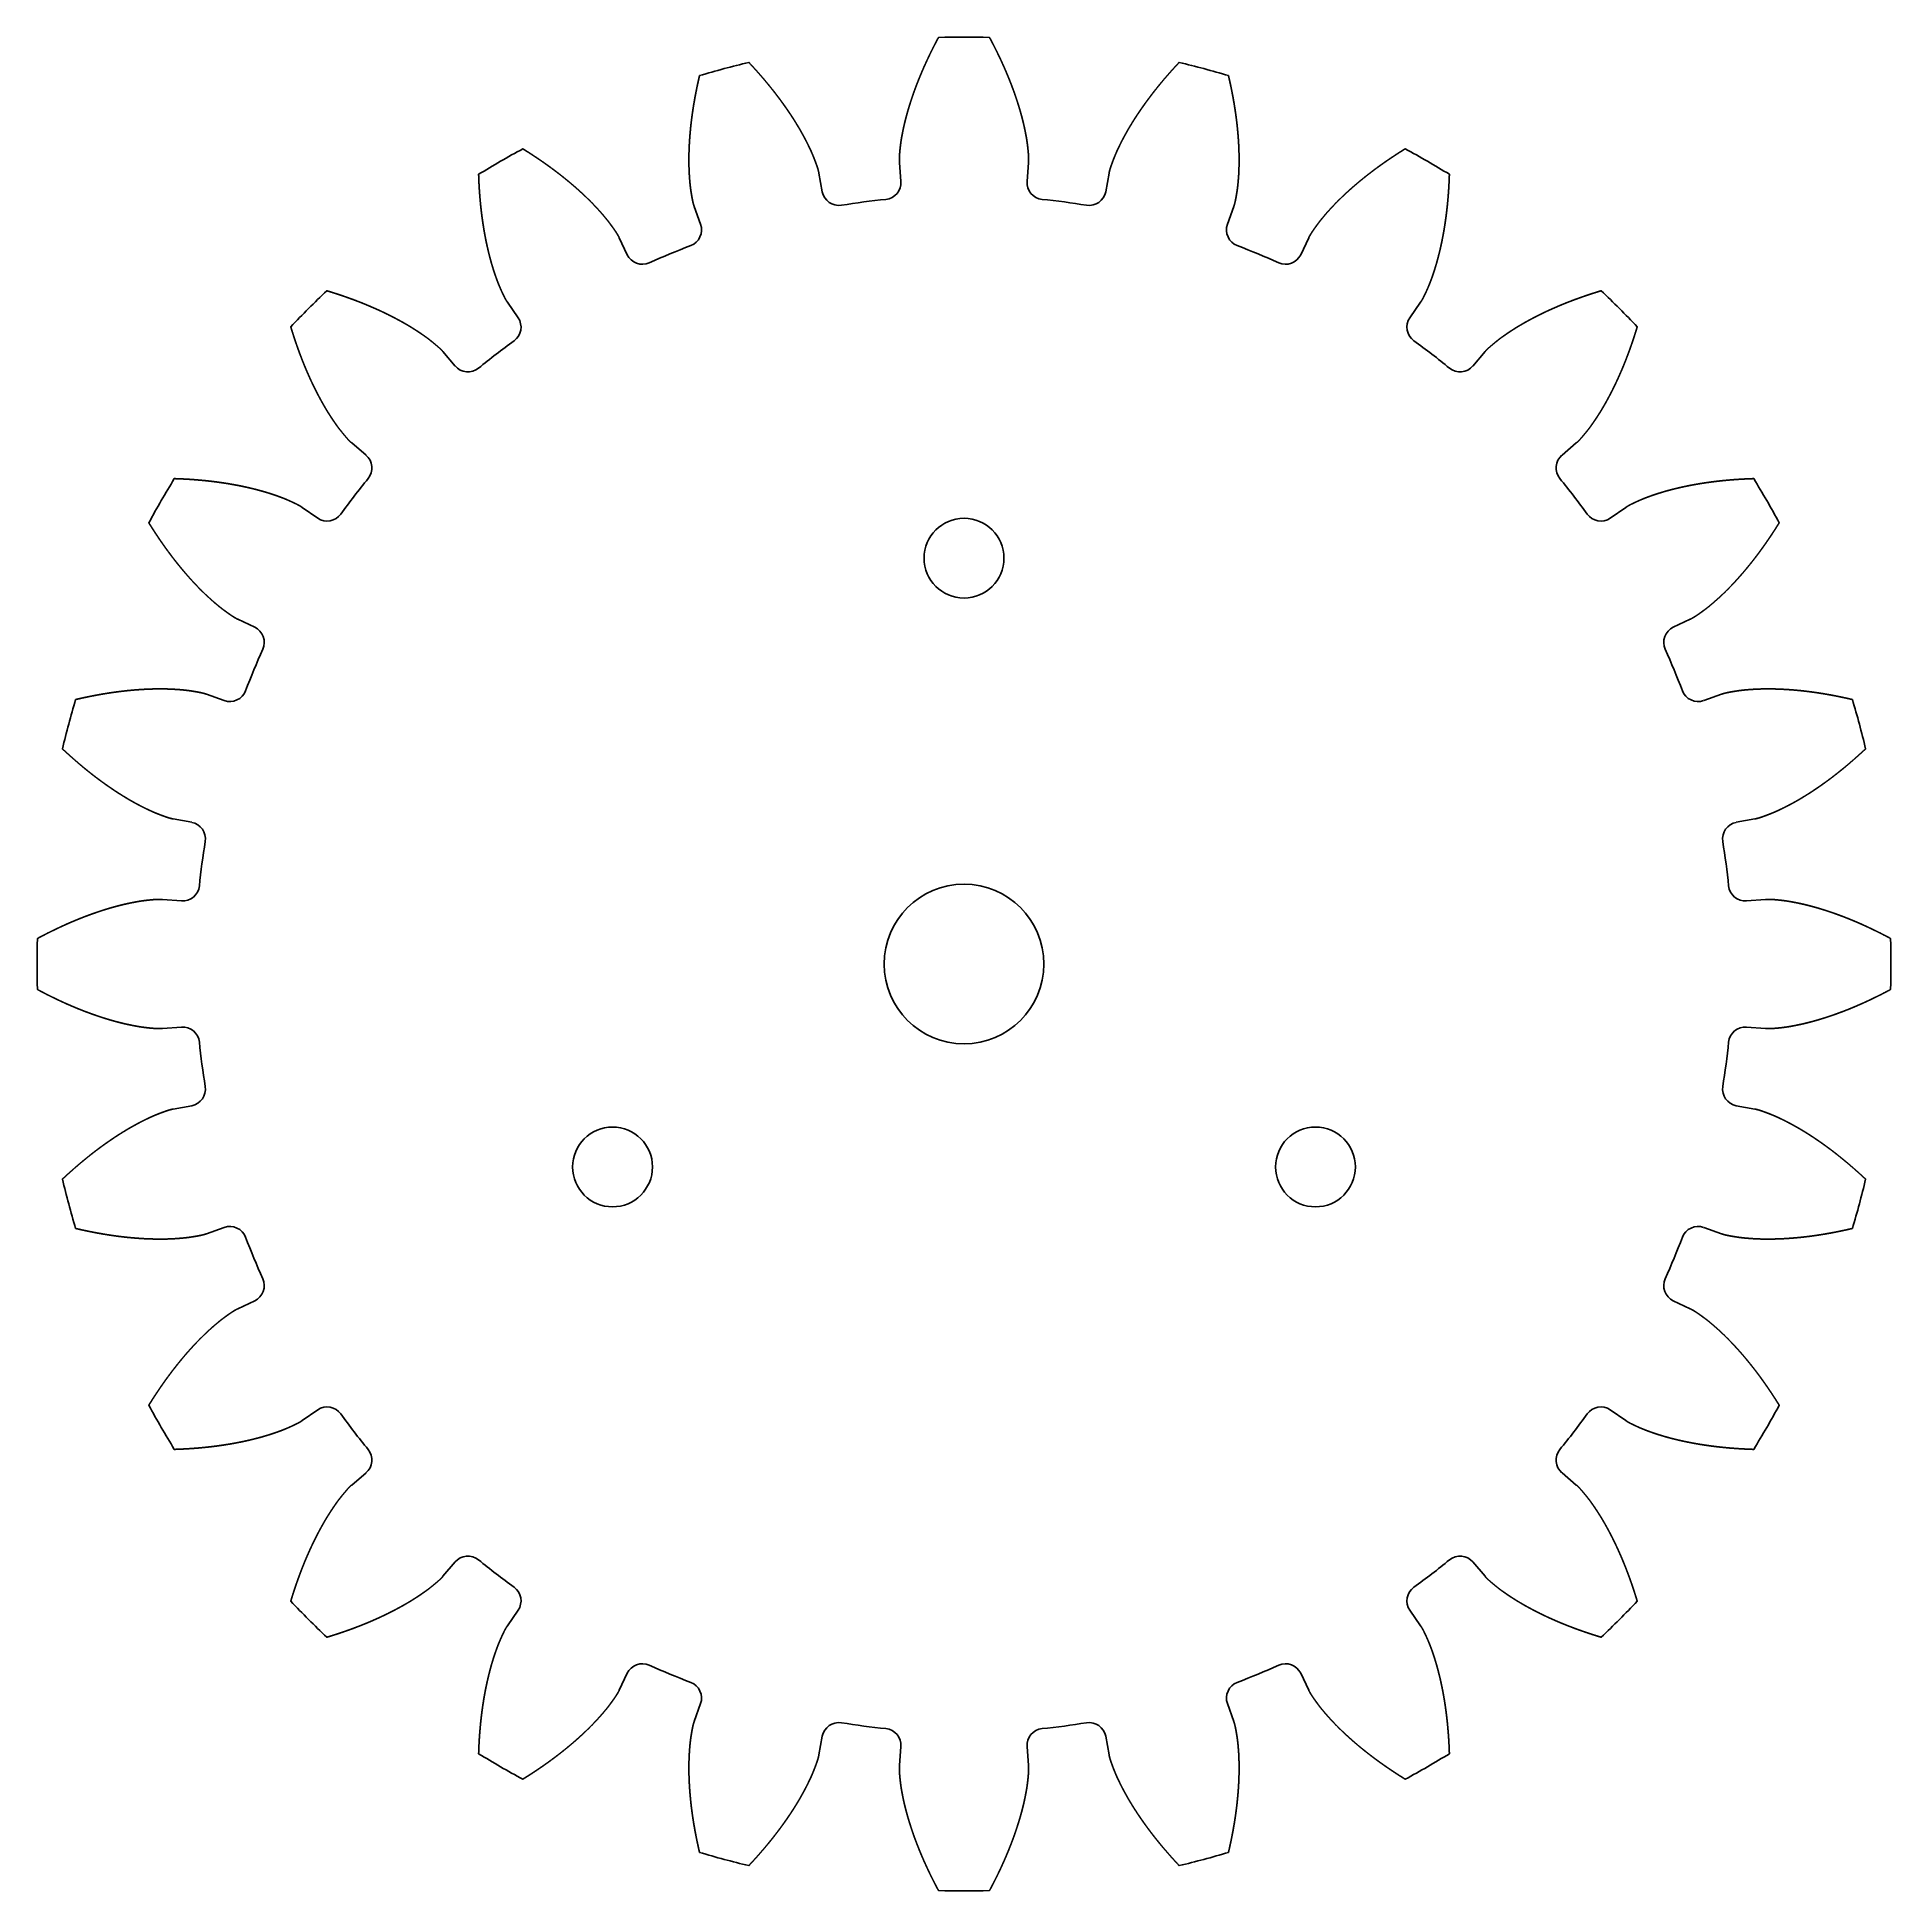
# Model space of a CAD drawing. Header units: millimetres. Extents: x -69.7 to -4.7, y -19.2 to 45.8.
import ezdxf

# ---------------------------------------------------------------- set-up
doc = ezdxf.new("R2010")
doc.units = ezdxf.units.MM
doc.layers.get('0').update_dxf_attribs({"linetype": 'CONTINUOUS'})

msp = doc.modelspace()

# ---------------------------------------------------------------- linework, layer by layer
for p, q in [((-42.151, 40.411), (-42.27, 41.06)), ((-42.151, 40.411), (-42.27, 41.06)), ((-39.446, 41.432), (-39.394, 40.774)), ((-39.446, 41.432), (-39.394, 40.774)), ((-34.973, 40.774), (-34.921, 41.432)), ((-34.973, 40.774), (-34.921, 41.432)), ((-32.096, 41.06), (-32.216, 40.411)), ((-32.096, 41.06), (-32.216, 40.411)), ((-46.642, 39.889), (-46.421, 39.267)), ((-46.642, 39.889), (-46.421, 39.267)), ((-27.946, 39.267), (-27.725, 39.889)), ((-27.946, 39.267), (-27.725, 39.889)), ((-48.99, 38.202), (-49.274, 38.799)), ((-48.99, 38.202), (-49.274, 38.799)), ((-25.093, 38.799), (-25.377, 38.202)), ((-25.093, 38.799), (-25.377, 38.202)), ((-53.193, 36.536), (-52.818, 35.992)), ((-53.193, 36.536), (-52.818, 35.992)), ((-21.548, 35.992), (-21.174, 36.536)), ((-21.548, 35.992), (-21.174, 36.536)), ((-55.025, 34.299), (-55.453, 34.802)), ((-55.025, 34.299), (-55.453, 34.802)), ((-18.914, 34.802), (-19.342, 34.299)), ((-18.914, 34.802), (-19.342, 34.299)), ((-58.653, 31.602), (-58.15, 31.173)), ((-58.653, 31.602), (-58.15, 31.173)), ((-16.216, 31.173), (-15.714, 31.602)), ((-16.216, 31.173), (-15.714, 31.602)), ((-59.843, 28.967), (-60.387, 29.342)), ((-59.843, 28.967), (-60.387, 29.342)), ((-13.98, 29.342), (-14.523, 28.967)), ((-13.98, 29.342), (-14.523, 28.967)), ((-62.65, 25.422), (-62.054, 25.139)), ((-62.65, 25.422), (-62.054, 25.139)), ((-12.313, 25.139), (-11.717, 25.422)), ((-12.313, 25.139), (-11.717, 25.422)), ((-63.118, 22.57), (-63.74, 22.791)), ((-63.118, 22.57), (-63.74, 22.791)), ((-10.627, 22.791), (-11.249, 22.57)), ((-10.627, 22.791), (-11.249, 22.57)), ((-64.911, 18.419), (-64.262, 18.3)), ((-64.911, 18.419), (-64.262, 18.3)), ((-10.105, 18.3), (-9.455, 18.419)), ((-10.105, 18.3), (-9.455, 18.419)), ((-64.625, 15.542), (-65.283, 15.595)), ((-64.625, 15.542), (-65.283, 15.595)), ((-9.084, 15.595), (-9.742, 15.542)), ((-9.084, 15.595), (-9.742, 15.542)), ((-65.283, 11.069), (-64.625, 11.122)), ((-65.283, 11.069), (-64.625, 11.122)), ((-9.742, 11.122), (-9.084, 11.069)), ((-9.742, 11.122), (-9.084, 11.069)), ((-64.262, 8.365), (-64.911, 8.245)), ((-64.262, 8.365), (-64.911, 8.245)), ((-9.455, 8.245), (-10.105, 8.365)), ((-9.455, 8.245), (-10.105, 8.365)), ((-63.74, 3.874), (-63.118, 4.095)), ((-63.74, 3.874), (-63.118, 4.095)), ((-11.249, 4.095), (-10.627, 3.874)), ((-11.249, 4.095), (-10.627, 3.874)), ((-62.054, 1.525), (-62.65, 1.242)), ((-62.054, 1.525), (-62.65, 1.242)), ((-11.717, 1.242), (-12.313, 1.525)), ((-11.717, 1.242), (-12.313, 1.525)), ((-60.387, -2.677), (-59.843, -2.303)), ((-60.387, -2.677), (-59.843, -2.303)), ((-14.523, -2.303), (-13.98, -2.677)), ((-14.523, -2.303), (-13.98, -2.677)), ((-58.15, -4.509), (-58.653, -4.937)), ((-58.15, -4.509), (-58.653, -4.937)), ((-15.714, -4.937), (-16.216, -4.509)), ((-15.714, -4.937), (-16.216, -4.509)), ((-55.453, -8.137), (-55.025, -7.635)), ((-55.453, -8.137), (-55.025, -7.635)), ((-19.342, -7.635), (-18.914, -8.137)), ((-19.342, -7.635), (-18.914, -8.137)), ((-52.818, -9.328), (-53.193, -9.872)), ((-52.818, -9.328), (-53.193, -9.872)), ((-21.174, -9.872), (-21.548, -9.328)), ((-21.174, -9.872), (-21.548, -9.328)), ((-49.274, -12.134), (-48.99, -11.538)), ((-49.274, -12.134), (-48.99, -11.538)), ((-25.377, -11.538), (-25.093, -12.134)), ((-25.377, -11.538), (-25.093, -12.134)), ((-46.421, -12.602), (-46.642, -13.225)), ((-46.421, -12.602), (-46.642, -13.225)), ((-27.725, -13.225), (-27.946, -12.602)), ((-27.725, -13.225), (-27.946, -12.602)), ((-42.27, -14.396), (-42.151, -13.746)), ((-42.27, -14.396), (-42.151, -13.746)), ((-39.394, -14.109), (-39.446, -14.768)), ((-39.394, -14.109), (-39.446, -14.768)), ((-34.921, -14.768), (-34.973, -14.109)), ((-34.921, -14.768), (-34.973, -14.109)), ((-32.216, -13.746), (-32.096, -14.396)), ((-32.216, -13.746), (-32.096, -14.396))]:
    msp.add_line(p, q)
for centre, radius in [((-37.183, 27.562), 1.4), ((-37.183, 27.562), 1.4), ((-37.183, 13.332), 2.8), ((-37.183, 13.332), 2.8), ((-49.506, 6.217), 1.4), ((-49.506, 6.217), 1.4), ((-24.86, 6.217), 1.4), ((-24.86, 6.217), 1.4)]:
    msp.add_circle(centre, radius)
for centre, radius, start, end in [((-37.183, 13.332), 32.5, 88.42315, 91.57685), ((-37.183, 13.332), 32.5, 88.42315, 91.57685), ((-37.183, 13.332), 32.5, 103.42315, 106.57685), ((-37.183, 13.332), 32.5, 103.42315, 106.57685), ((-37.183, 13.332), 32.5, 73.42315, 76.57685), ((-37.183, 13.332), 32.5, 73.42315, 76.57685), ((-37.183, 13.332), 32.5, 118.42315, 121.57685), ((-37.183, 13.332), 32.5, 118.42315, 121.57685), ((-37.183, 13.332), 32.5, 58.42315, 61.57685), ((-37.183, 13.332), 32.5, 58.42315, 61.57685), ((-41.573, 40.517), 0.588, 190.43267, 279.17164), ((-41.573, 40.517), 0.588, 190.43267, 279.17164), ((-39.98, 40.727), 0.588, -84.17164, 4.56733), ((-39.98, 40.727), 0.588, -84.17164, 4.56733), ((-34.387, 40.727), 0.588, 175.43267, 264.17164), ((-34.387, 40.727), 0.588, 175.43267, 264.17164), ((-32.794, 40.517), 0.588, 260.82836, 349.56733), ((-32.794, 40.517), 0.588, 260.82836, 349.56733), ((-37.183, 13.332), 26.949, 95.82836, 99.17164), ((-37.183, 13.332), 26.949, 95.82836, 99.17164), ((-37.183, 13.332), 26.949, 80.82836, 84.17164), ((-37.183, 13.332), 26.949, 80.82836, 84.17164), ((-46.975, 39.07), 0.588, -69.17164, 19.56733), ((-46.975, 39.07), 0.588, -69.17164, 19.56733), ((-27.392, 39.07), 0.588, 160.43267, 249.17164), ((-27.392, 39.07), 0.588, 160.43267, 249.17164), ((-37.183, 13.332), 26.949, 110.82836, 114.17164), ((-37.183, 13.332), 26.949, 110.82836, 114.17164), ((-37.183, 13.332), 26.949, 65.82836, 69.17164), ((-37.183, 13.332), 26.949, 65.82836, 69.17164), ((-48.459, 38.455), 0.588, 205.43267, 294.17164), ((-48.459, 38.455), 0.588, 205.43267, 294.17164), ((-25.908, 38.455), 0.588, 245.82836, 334.56733), ((-25.908, 38.455), 0.588, 245.82836, 334.56733), ((-37.183, 13.332), 32.5, 133.42315, 136.57685), ((-37.183, 13.332), 32.5, 133.42315, 136.57685), ((-37.183, 13.332), 32.5, 43.42315, 46.57685), ((-37.183, 13.332), 32.5, 43.42315, 46.57685), ((-53.303, 35.659), 0.588, -54.17164, 34.56733), ((-53.303, 35.659), 0.588, -54.17164, 34.56733), ((-21.064, 35.659), 0.588, 145.43267, 234.17164), ((-21.064, 35.659), 0.588, 145.43267, 234.17164), ((-37.183, 13.332), 26.949, 125.82836, 129.17164), ((-37.183, 13.332), 26.949, 125.82836, 129.17164), ((-37.183, 13.332), 26.949, 50.82836, 54.17164), ((-37.183, 13.332), 26.949, 50.82836, 54.17164), ((-54.577, 34.681), 0.588, 220.43267, 309.17164), ((-54.577, 34.681), 0.588, 220.43267, 309.17164), ((-19.79, 34.681), 0.588, 230.82836, 319.56733), ((-19.79, 34.681), 0.588, 230.82836, 319.56733), ((-58.532, 30.726), 0.588, -39.17164, 49.56733), ((-58.532, 30.726), 0.588, -39.17164, 49.56733), ((-15.835, 30.726), 0.588, 130.43267, 219.17164), ((-15.835, 30.726), 0.588, 130.43267, 219.17164), ((-37.183, 13.332), 32.5, 148.42315, 151.57685), ((-37.183, 13.332), 32.5, 148.42315, 151.57685), ((-37.183, 13.332), 26.949, 140.82836, 144.17164), ((-37.183, 13.332), 26.949, 140.82836, 144.17164), ((-37.183, 13.332), 26.949, 35.82836, 39.17164), ((-37.183, 13.332), 26.949, 35.82836, 39.17164), ((-37.183, 13.332), 32.5, 28.42315, 31.57685), ((-37.183, 13.332), 32.5, 28.42315, 31.57685), ((-59.51, 29.451), 0.588, 235.43267, 324.17164), ((-59.51, 29.451), 0.588, 235.43267, 324.17164), ((-14.857, 29.451), 0.588, 215.82836, 304.56733), ((-14.857, 29.451), 0.588, 215.82836, 304.56733), ((-62.306, 24.608), 0.588, -24.17164, 64.56733), ((-62.306, 24.608), 0.588, -24.17164, 64.56733), ((-12.061, 24.608), 0.588, 115.43267, 204.17164), ((-12.061, 24.608), 0.588, 115.43267, 204.17164), ((-37.183, 13.332), 26.949, 155.82836, 159.17164), ((-37.183, 13.332), 26.949, 155.82836, 159.17164), ((-37.183, 13.332), 26.949, 20.82836, 24.17164), ((-37.183, 13.332), 26.949, 20.82836, 24.17164), ((-62.921, 23.124), 0.588, 250.43267, 339.17164), ((-62.921, 23.124), 0.588, 250.43267, 339.17164), ((-11.446, 23.124), 0.588, 200.82836, 289.56733), ((-11.446, 23.124), 0.588, 200.82836, 289.56733), ((-37.183, 13.332), 32.5, 163.42315, 166.57685), ((-37.183, 13.332), 32.5, 163.42315, 166.57685), ((-37.183, 13.332), 32.5, 13.42315, 16.57685), ((-37.183, 13.332), 32.5, 13.42315, 16.57685), ((-64.369, 17.721), 0.588, -9.17164, 79.56733), ((-64.369, 17.721), 0.588, -9.17164, 79.56733), ((-9.998, 17.721), 0.588, 100.43267, 189.17164), ((-9.998, 17.721), 0.588, 100.43267, 189.17164), ((-37.183, 13.332), 26.949, 170.82836, 174.17164), ((-37.183, 13.332), 26.949, 170.82836, 174.17164), ((-37.183, 13.332), 26.949, 5.82836, 9.17164), ((-37.183, 13.332), 26.949, 5.82836, 9.17164), ((-64.578, 16.129), 0.588, 265.43267, 354.17164), ((-64.578, 16.129), 0.588, 265.43267, 354.17164), ((-9.789, 16.129), 0.588, 185.82836, 274.56733), ((-9.789, 16.129), 0.588, 185.82836, 274.56733), ((-37.183, 13.332), 32.5, 178.42315, 181.57685), ((-37.183, 13.332), 32.5, 178.42315, 181.57685), ((-37.183, 13.332), 32.5, -1.57685, 1.57685), ((-37.183, 13.332), 32.5, -1.57685, 1.57685), ((-64.578, 10.536), 0.588, 5.82836, 94.56733), ((-64.578, 10.536), 0.588, 5.82836, 94.56733), ((-9.789, 10.536), 0.588, 85.43267, 174.17164), ((-9.789, 10.536), 0.588, 85.43267, 174.17164), ((-37.183, 13.332), 26.949, 185.82836, 189.17164), ((-37.183, 13.332), 26.949, 185.82836, 189.17164), ((-37.183, 13.332), 26.949, 350.82836, 354.17164), ((-37.183, 13.332), 26.949, 350.82836, 354.17164), ((-64.369, 8.943), 0.588, -79.56733, 9.17164), ((-64.369, 8.943), 0.588, -79.56733, 9.17164), ((-9.998, 8.943), 0.588, 170.82836, 259.56733), ((-9.998, 8.943), 0.588, 170.82836, 259.56733), ((-37.183, 13.332), 32.5, 193.42315, 196.57685), ((-37.183, 13.332), 32.5, 193.42315, 196.57685), ((-37.183, 13.332), 32.5, 343.42315, 346.57685), ((-37.183, 13.332), 32.5, 343.42315, 346.57685), ((-62.921, 3.541), 0.588, 20.82836, 109.56733), ((-62.921, 3.541), 0.588, 20.82836, 109.56733), ((-11.446, 3.541), 0.588, 70.43267, 159.17164), ((-11.446, 3.541), 0.588, 70.43267, 159.17164), ((-37.183, 13.332), 26.949, 200.82836, 204.17164), ((-37.183, 13.332), 26.949, 200.82836, 204.17164), ((-37.183, 13.332), 26.949, 335.82836, 339.17164), ((-37.183, 13.332), 26.949, 335.82836, 339.17164), ((-62.306, 2.056), 0.588, -64.56733, 24.17164), ((-62.306, 2.056), 0.588, -64.56733, 24.17164), ((-12.061, 2.056), 0.588, 155.82836, 244.56733), ((-12.061, 2.056), 0.588, 155.82836, 244.56733), ((-37.183, 13.332), 32.5, 208.42315, 211.57685), ((-37.183, 13.332), 32.5, 208.42315, 211.57685), ((-59.51, -2.787), 0.588, 35.82836, 124.56733), ((-59.51, -2.787), 0.588, 35.82836, 124.56733), ((-37.183, 13.332), 26.949, 215.82836, 219.17164), ((-37.183, 13.332), 26.949, 215.82836, 219.17164), ((-37.183, 13.332), 26.949, 320.82836, 324.17164), ((-37.183, 13.332), 26.949, 320.82836, 324.17164), ((-14.857, -2.787), 0.588, 55.43267, 144.17164), ((-14.857, -2.787), 0.588, 55.43267, 144.17164), ((-37.183, 13.332), 32.5, 328.42315, 331.57685), ((-37.183, 13.332), 32.5, 328.42315, 331.57685), ((-58.532, -4.062), 0.588, -49.56733, 39.17164), ((-58.532, -4.062), 0.588, -49.56733, 39.17164), ((-15.835, -4.062), 0.588, 140.82836, 229.56733), ((-15.835, -4.062), 0.588, 140.82836, 229.56733), ((-54.577, -8.016), 0.588, 50.82836, 139.56733), ((-54.577, -8.016), 0.588, 50.82836, 139.56733), ((-37.183, 13.332), 26.949, 230.82836, 234.17164), ((-37.183, 13.332), 26.949, 230.82836, 234.17164), ((-37.183, 13.332), 26.949, 305.82836, 309.17164), ((-37.183, 13.332), 26.949, 305.82836, 309.17164), ((-19.79, -8.016), 0.588, 40.43267, 129.17164), ((-19.79, -8.016), 0.588, 40.43267, 129.17164), ((-37.183, 13.332), 32.5, 223.42315, 226.57685), ((-37.183, 13.332), 32.5, 223.42315, 226.57685), ((-53.303, -8.994), 0.588, -34.56733, 54.17164), ((-53.303, -8.994), 0.588, -34.56733, 54.17164), ((-21.064, -8.994), 0.588, 125.82836, 214.56733), ((-21.064, -8.994), 0.588, 125.82836, 214.56733), ((-37.183, 13.332), 32.5, 313.42315, 316.57685), ((-37.183, 13.332), 32.5, 313.42315, 316.57685), ((-48.459, -11.791), 0.588, 65.82836, 154.56733), ((-48.459, -11.791), 0.588, 65.82836, 154.56733), ((-37.183, 13.332), 26.949, 245.82836, 249.17164), ((-37.183, 13.332), 26.949, 245.82836, 249.17164), ((-37.183, 13.332), 26.949, 290.82836, 294.17164), ((-37.183, 13.332), 26.949, 290.82836, 294.17164), ((-25.908, -11.791), 0.588, 25.43267, 114.17164), ((-25.908, -11.791), 0.588, 25.43267, 114.17164), ((-46.975, -12.405), 0.588, -19.56733, 69.17164), ((-46.975, -12.405), 0.588, -19.56733, 69.17164), ((-27.392, -12.405), 0.588, 110.82836, 199.56733), ((-27.392, -12.405), 0.588, 110.82836, 199.56733), ((-41.573, -13.853), 0.588, 80.82836, 169.56733), ((-41.573, -13.853), 0.588, 80.82836, 169.56733), ((-37.183, 13.332), 26.949, 260.82836, 264.17164), ((-37.183, 13.332), 26.949, 260.82836, 264.17164), ((-39.98, -14.063), 0.588, -4.56733, 84.17164), ((-39.98, -14.063), 0.588, -4.56733, 84.17164), ((-34.387, -14.063), 0.588, 95.82836, 184.56733), ((-34.387, -14.063), 0.588, 95.82836, 184.56733), ((-37.183, 13.332), 26.949, 275.82836, 279.17164), ((-37.183, 13.332), 26.949, 275.82836, 279.17164), ((-32.794, -13.853), 0.588, 10.43267, 99.17164), ((-32.794, -13.853), 0.588, 10.43267, 99.17164), ((-37.183, 13.332), 32.5, 238.42315, 241.57685), ((-37.183, 13.332), 32.5, 238.42315, 241.57685), ((-37.183, 13.332), 32.5, 298.42315, 301.57685), ((-37.183, 13.332), 32.5, 298.42315, 301.57685), ((-37.183, 13.332), 32.5, 253.42315, 256.57685), ((-37.183, 13.332), 32.5, 253.42315, 256.57685), ((-37.183, 13.332), 32.5, 283.42315, 286.57685), ((-37.183, 13.332), 32.5, 283.42315, 286.57685), ((-37.183, 13.332), 32.5, 268.42315, 271.57685), ((-37.183, 13.332), 32.5, 268.42315, 271.57685)]:
    msp.add_arc(centre, radius, start, end)
for points, degree in [([(-38.078, 45.82), (-38.084, 45.808), (-38.097, 45.783), (-38.117, 45.747), (-38.143, 45.698), (-38.175, 45.636), (-38.207, 45.575), (-38.238, 45.514), (-38.269, 45.452), (-38.3, 45.391), (-38.331, 45.329), (-38.361, 45.268), (-38.391, 45.206), (-38.42, 45.144), (-38.449, 45.083), (-38.478, 45.021), (-38.507, 44.959), (-38.535, 44.897), (-38.563, 44.835), (-38.591, 44.773), (-38.618, 44.711), (-38.645, 44.649), (-38.672, 44.587), (-38.698, 44.524), (-38.724, 44.462), (-38.749, 44.4), (-38.774, 44.337), (-38.799, 44.275), (-38.824, 44.212), (-38.848, 44.15), (-38.872, 44.087), (-38.895, 44.024), (-38.918, 43.962), (-38.941, 43.899), (-38.963, 43.836), (-38.985, 43.773), (-39.006, 43.71), (-39.027, 43.648), (-39.048, 43.585), (-39.068, 43.522), (-39.088, 43.459), (-39.108, 43.396), (-39.127, 43.332), (-39.145, 43.269), (-39.163, 43.206), (-39.181, 43.143), (-39.198, 43.08), (-39.215, 43.017), (-39.232, 42.953), (-39.248, 42.89), (-39.263, 42.827), (-39.278, 42.763), (-39.293, 42.7), (-39.307, 42.637), (-39.32, 42.573), (-39.333, 42.51), (-39.345, 42.446), (-39.357, 42.383), (-39.369, 42.32), (-39.38, 42.256), (-39.39, 42.193), (-39.399, 42.129), (-39.408, 42.066), (-39.415, 42.002), (-39.422, 41.939), (-39.429, 41.875), (-39.435, 41.812), (-39.44, 41.748), (-39.445, 41.685), (-39.449, 41.622), (-39.451, 41.558), (-39.451, 41.508), (-39.449, 41.47), (-39.447, 41.445), (-39.446, 41.432)], 5), ([(-38.078, 45.82), (-38.084, 45.808), (-38.097, 45.783), (-38.117, 45.747), (-38.143, 45.698), (-38.175, 45.636), (-38.207, 45.575), (-38.238, 45.514), (-38.269, 45.452), (-38.3, 45.391), (-38.331, 45.329), (-38.361, 45.268), (-38.391, 45.206), (-38.42, 45.144), (-38.449, 45.083), (-38.478, 45.021), (-38.507, 44.959), (-38.535, 44.897), (-38.563, 44.835), (-38.591, 44.773), (-38.618, 44.711), (-38.645, 44.649), (-38.672, 44.587), (-38.698, 44.524), (-38.724, 44.462), (-38.749, 44.4), (-38.774, 44.337), (-38.799, 44.275), (-38.824, 44.212), (-38.848, 44.15), (-38.872, 44.087), (-38.895, 44.024), (-38.918, 43.962), (-38.941, 43.899), (-38.963, 43.836), (-38.985, 43.773), (-39.006, 43.71), (-39.027, 43.648), (-39.048, 43.585), (-39.068, 43.522), (-39.088, 43.459), (-39.108, 43.396), (-39.127, 43.332), (-39.145, 43.269), (-39.163, 43.206), (-39.181, 43.143), (-39.198, 43.08), (-39.215, 43.017), (-39.232, 42.953), (-39.248, 42.89), (-39.263, 42.827), (-39.278, 42.763), (-39.293, 42.7), (-39.307, 42.637), (-39.32, 42.573), (-39.333, 42.51), (-39.345, 42.446), (-39.357, 42.383), (-39.369, 42.32), (-39.38, 42.256), (-39.39, 42.193), (-39.399, 42.129), (-39.408, 42.066), (-39.415, 42.002), (-39.422, 41.939), (-39.429, 41.875), (-39.435, 41.812), (-39.44, 41.748), (-39.445, 41.685), (-39.449, 41.622), (-39.451, 41.558), (-39.451, 41.508), (-39.449, 41.47), (-39.447, 41.445), (-39.446, 41.432)], 5), ([(-34.921, 41.432), (-34.92, 41.445), (-34.918, 41.47), (-34.916, 41.508), (-34.916, 41.558), (-34.918, 41.622), (-34.922, 41.685), (-34.927, 41.748), (-34.932, 41.812), (-34.938, 41.875), (-34.945, 41.939), (-34.952, 42.002), (-34.959, 42.066), (-34.968, 42.129), (-34.977, 42.193), (-34.987, 42.256), (-34.998, 42.32), (-35.01, 42.383), (-35.022, 42.446), (-35.034, 42.51), (-35.047, 42.573), (-35.06, 42.637), (-35.074, 42.7), (-35.089, 42.763), (-35.104, 42.827), (-35.119, 42.89), (-35.135, 42.953), (-35.151, 43.017), (-35.168, 43.08), (-35.186, 43.143), (-35.203, 43.206), (-35.222, 43.269), (-35.24, 43.332), (-35.259, 43.396), (-35.279, 43.459), (-35.299, 43.522), (-35.319, 43.585), (-35.34, 43.648), (-35.361, 43.71), (-35.382, 43.773), (-35.404, 43.836), (-35.426, 43.899), (-35.449, 43.962), (-35.472, 44.024), (-35.495, 44.087), (-35.519, 44.15), (-35.543, 44.212), (-35.568, 44.275), (-35.592, 44.337), (-35.618, 44.4), (-35.643, 44.462), (-35.669, 44.524), (-35.695, 44.587), (-35.722, 44.649), (-35.749, 44.711), (-35.776, 44.773), (-35.804, 44.835), (-35.832, 44.897), (-35.86, 44.959), (-35.888, 45.021), (-35.917, 45.083), (-35.947, 45.144), (-35.976, 45.206), (-36.006, 45.268), (-36.036, 45.329), (-36.067, 45.391), (-36.098, 45.452), (-36.129, 45.514), (-36.16, 45.575), (-36.192, 45.636), (-36.224, 45.698), (-36.25, 45.747), (-36.269, 45.783), (-36.283, 45.808), (-36.289, 45.82)], 5), ([(-34.921, 41.432), (-34.92, 41.445), (-34.918, 41.47), (-34.916, 41.508), (-34.916, 41.558), (-34.918, 41.622), (-34.922, 41.685), (-34.927, 41.748), (-34.932, 41.812), (-34.938, 41.875), (-34.945, 41.939), (-34.952, 42.002), (-34.959, 42.066), (-34.968, 42.129), (-34.977, 42.193), (-34.987, 42.256), (-34.998, 42.32), (-35.01, 42.383), (-35.022, 42.446), (-35.034, 42.51), (-35.047, 42.573), (-35.06, 42.637), (-35.074, 42.7), (-35.089, 42.763), (-35.104, 42.827), (-35.119, 42.89), (-35.135, 42.953), (-35.151, 43.017), (-35.168, 43.08), (-35.186, 43.143), (-35.203, 43.206), (-35.222, 43.269), (-35.24, 43.332), (-35.259, 43.396), (-35.279, 43.459), (-35.299, 43.522), (-35.319, 43.585), (-35.34, 43.648), (-35.361, 43.71), (-35.382, 43.773), (-35.404, 43.836), (-35.426, 43.899), (-35.449, 43.962), (-35.472, 44.024), (-35.495, 44.087), (-35.519, 44.15), (-35.543, 44.212), (-35.568, 44.275), (-35.592, 44.337), (-35.618, 44.4), (-35.643, 44.462), (-35.669, 44.524), (-35.695, 44.587), (-35.722, 44.649), (-35.749, 44.711), (-35.776, 44.773), (-35.804, 44.835), (-35.832, 44.897), (-35.86, 44.959), (-35.888, 45.021), (-35.917, 45.083), (-35.947, 45.144), (-35.976, 45.206), (-36.006, 45.268), (-36.036, 45.329), (-36.067, 45.391), (-36.098, 45.452), (-36.129, 45.514), (-36.16, 45.575), (-36.192, 45.636), (-36.224, 45.698), (-36.25, 45.747), (-36.269, 45.783), (-36.283, 45.808), (-36.289, 45.82)], 5), ([(-42.27, 41.06), (-42.273, 41.073), (-42.278, 41.097), (-42.286, 41.134), (-42.299, 41.183), (-42.317, 41.244), (-42.337, 41.304), (-42.358, 41.364), (-42.38, 41.424), (-42.402, 41.484), (-42.425, 41.543), (-42.448, 41.603), (-42.472, 41.662), (-42.496, 41.721), (-42.522, 41.78), (-42.548, 41.839), (-42.575, 41.897), (-42.603, 41.956), (-42.631, 42.014), (-42.659, 42.072), (-42.688, 42.13), (-42.717, 42.188), (-42.747, 42.245), (-42.777, 42.303), (-42.808, 42.36), (-42.84, 42.417), (-42.871, 42.474), (-42.904, 42.531), (-42.936, 42.588), (-42.969, 42.644), (-43.003, 42.701), (-43.037, 42.757), (-43.071, 42.813), (-43.106, 42.869), (-43.141, 42.925), (-43.176, 42.981), (-43.212, 43.036), (-43.249, 43.092), (-43.285, 43.147), (-43.322, 43.202), (-43.36, 43.257), (-43.397, 43.312), (-43.436, 43.367), (-43.474, 43.421), (-43.513, 43.476), (-43.552, 43.53), (-43.591, 43.584), (-43.631, 43.639), (-43.671, 43.692), (-43.712, 43.746), (-43.753, 43.8), (-43.794, 43.853), (-43.835, 43.907), (-43.877, 43.96), (-43.919, 44.013), (-43.962, 44.066), (-44.004, 44.119), (-44.047, 44.171), (-44.091, 44.224), (-44.134, 44.276), (-44.178, 44.329), (-44.222, 44.381), (-44.267, 44.433), (-44.312, 44.484), (-44.357, 44.536), (-44.402, 44.588), (-44.448, 44.639), (-44.494, 44.69), (-44.54, 44.741), (-44.587, 44.792), (-44.633, 44.843), (-44.671, 44.884), (-44.7, 44.914), (-44.718, 44.934), (-44.728, 44.944)], 5), ([(-42.27, 41.06), (-42.273, 41.073), (-42.278, 41.097), (-42.286, 41.134), (-42.299, 41.183), (-42.317, 41.244), (-42.337, 41.304), (-42.358, 41.364), (-42.38, 41.424), (-42.402, 41.484), (-42.425, 41.543), (-42.448, 41.603), (-42.472, 41.662), (-42.496, 41.721), (-42.522, 41.78), (-42.548, 41.839), (-42.575, 41.897), (-42.603, 41.956), (-42.631, 42.014), (-42.659, 42.072), (-42.688, 42.13), (-42.717, 42.188), (-42.747, 42.245), (-42.777, 42.303), (-42.808, 42.36), (-42.84, 42.417), (-42.871, 42.474), (-42.904, 42.531), (-42.936, 42.588), (-42.969, 42.644), (-43.003, 42.701), (-43.037, 42.757), (-43.071, 42.813), (-43.106, 42.869), (-43.141, 42.925), (-43.176, 42.981), (-43.212, 43.036), (-43.249, 43.092), (-43.285, 43.147), (-43.322, 43.202), (-43.36, 43.257), (-43.397, 43.312), (-43.436, 43.367), (-43.474, 43.421), (-43.513, 43.476), (-43.552, 43.53), (-43.591, 43.584), (-43.631, 43.639), (-43.671, 43.692), (-43.712, 43.746), (-43.753, 43.8), (-43.794, 43.853), (-43.835, 43.907), (-43.877, 43.96), (-43.919, 44.013), (-43.962, 44.066), (-44.004, 44.119), (-44.047, 44.171), (-44.091, 44.224), (-44.134, 44.276), (-44.178, 44.329), (-44.222, 44.381), (-44.267, 44.433), (-44.312, 44.484), (-44.357, 44.536), (-44.402, 44.588), (-44.448, 44.639), (-44.494, 44.69), (-44.54, 44.741), (-44.587, 44.792), (-44.633, 44.843), (-44.671, 44.884), (-44.7, 44.914), (-44.718, 44.934), (-44.728, 44.944)], 5), ([(-29.639, 44.944), (-29.648, 44.934), (-29.667, 44.914), (-29.696, 44.884), (-29.733, 44.843), (-29.78, 44.792), (-29.827, 44.741), (-29.873, 44.69), (-29.919, 44.639), (-29.965, 44.588), (-30.01, 44.536), (-30.055, 44.484), (-30.1, 44.433), (-30.144, 44.381), (-30.189, 44.329), (-30.233, 44.276), (-30.276, 44.224), (-30.32, 44.171), (-30.363, 44.119), (-30.405, 44.066), (-30.448, 44.013), (-30.49, 43.96), (-30.532, 43.907), (-30.573, 43.853), (-30.614, 43.8), (-30.655, 43.746), (-30.695, 43.692), (-30.736, 43.639), (-30.775, 43.584), (-30.815, 43.53), (-30.854, 43.476), (-30.893, 43.421), (-30.931, 43.367), (-30.969, 43.312), (-31.007, 43.257), (-31.045, 43.202), (-31.082, 43.147), (-31.118, 43.092), (-31.154, 43.036), (-31.19, 42.981), (-31.226, 42.925), (-31.261, 42.869), (-31.296, 42.813), (-31.33, 42.757), (-31.364, 42.701), (-31.397, 42.644), (-31.431, 42.588), (-31.463, 42.531), (-31.495, 42.474), (-31.527, 42.417), (-31.559, 42.36), (-31.589, 42.303), (-31.62, 42.245), (-31.65, 42.188), (-31.679, 42.13), (-31.708, 42.072), (-31.736, 42.014), (-31.764, 41.956), (-31.792, 41.897), (-31.819, 41.839), (-31.845, 41.78), (-31.87, 41.721), (-31.895, 41.662), (-31.919, 41.603), (-31.942, 41.543), (-31.965, 41.484), (-31.987, 41.424), (-32.009, 41.364), (-32.03, 41.304), (-32.05, 41.244), (-32.068, 41.183), (-32.081, 41.134), (-32.089, 41.097), (-32.094, 41.073), (-32.096, 41.06)], 5), ([(-29.639, 44.944), (-29.648, 44.934), (-29.667, 44.914), (-29.696, 44.884), (-29.733, 44.843), (-29.78, 44.792), (-29.827, 44.741), (-29.873, 44.69), (-29.919, 44.639), (-29.965, 44.588), (-30.01, 44.536), (-30.055, 44.484), (-30.1, 44.433), (-30.144, 44.381), (-30.189, 44.329), (-30.233, 44.276), (-30.276, 44.224), (-30.32, 44.171), (-30.363, 44.119), (-30.405, 44.066), (-30.448, 44.013), (-30.49, 43.96), (-30.532, 43.907), (-30.573, 43.853), (-30.614, 43.8), (-30.655, 43.746), (-30.695, 43.692), (-30.736, 43.639), (-30.775, 43.584), (-30.815, 43.53), (-30.854, 43.476), (-30.893, 43.421), (-30.931, 43.367), (-30.969, 43.312), (-31.007, 43.257), (-31.045, 43.202), (-31.082, 43.147), (-31.118, 43.092), (-31.154, 43.036), (-31.19, 42.981), (-31.226, 42.925), (-31.261, 42.869), (-31.296, 42.813), (-31.33, 42.757), (-31.364, 42.701), (-31.397, 42.644), (-31.431, 42.588), (-31.463, 42.531), (-31.495, 42.474), (-31.527, 42.417), (-31.559, 42.36), (-31.589, 42.303), (-31.62, 42.245), (-31.65, 42.188), (-31.679, 42.13), (-31.708, 42.072), (-31.736, 42.014), (-31.764, 41.956), (-31.792, 41.897), (-31.819, 41.839), (-31.845, 41.78), (-31.87, 41.721), (-31.895, 41.662), (-31.919, 41.603), (-31.942, 41.543), (-31.965, 41.484), (-31.987, 41.424), (-32.009, 41.364), (-32.03, 41.304), (-32.05, 41.244), (-32.068, 41.183), (-32.081, 41.134), (-32.089, 41.097), (-32.094, 41.073), (-32.096, 41.06)], 5), ([(-46.456, 44.481), (-46.459, 44.468), (-46.465, 44.441), (-46.475, 44.4), (-46.487, 44.347), (-46.502, 44.279), (-46.517, 44.212), (-46.531, 44.144), (-46.546, 44.077), (-46.559, 44.01), (-46.573, 43.942), (-46.586, 43.875), (-46.599, 43.808), (-46.612, 43.74), (-46.624, 43.673), (-46.636, 43.606), (-46.647, 43.539), (-46.659, 43.472), (-46.67, 43.404), (-46.68, 43.337), (-46.691, 43.27), (-46.7, 43.203), (-46.71, 43.136), (-46.719, 43.069), (-46.728, 43.003), (-46.737, 42.936), (-46.745, 42.869), (-46.753, 42.802), (-46.76, 42.735), (-46.767, 42.669), (-46.774, 42.602), (-46.78, 42.536), (-46.786, 42.469), (-46.792, 42.403), (-46.797, 42.336), (-46.802, 42.27), (-46.806, 42.204), (-46.811, 42.137), (-46.814, 42.071), (-46.818, 42.005), (-46.82, 41.939), (-46.823, 41.873), (-46.825, 41.807), (-46.827, 41.742), (-46.828, 41.676), (-46.829, 41.61), (-46.829, 41.545), (-46.829, 41.479), (-46.828, 41.414), (-46.828, 41.349), (-46.826, 41.283), (-46.824, 41.218), (-46.822, 41.153), (-46.819, 41.089), (-46.815, 41.024), (-46.811, 40.959), (-46.807, 40.895), (-46.802, 40.83), (-46.797, 40.766), (-46.791, 40.702), (-46.784, 40.638), (-46.777, 40.574), (-46.769, 40.511), (-46.76, 40.448), (-46.75, 40.385), (-46.74, 40.322), (-46.729, 40.259), (-46.718, 40.196), (-46.706, 40.134), (-46.694, 40.071), (-46.679, 40.01), (-46.666, 39.961), (-46.654, 39.925), (-46.646, 39.901), (-46.642, 39.889)], 5), ([(-46.456, 44.481), (-46.459, 44.468), (-46.465, 44.441), (-46.475, 44.4), (-46.487, 44.347), (-46.502, 44.279), (-46.517, 44.212), (-46.531, 44.144), (-46.546, 44.077), (-46.559, 44.01), (-46.573, 43.942), (-46.586, 43.875), (-46.599, 43.808), (-46.612, 43.74), (-46.624, 43.673), (-46.636, 43.606), (-46.647, 43.539), (-46.659, 43.472), (-46.67, 43.404), (-46.68, 43.337), (-46.691, 43.27), (-46.7, 43.203), (-46.71, 43.136), (-46.719, 43.069), (-46.728, 43.003), (-46.737, 42.936), (-46.745, 42.869), (-46.753, 42.802), (-46.76, 42.735), (-46.767, 42.669), (-46.774, 42.602), (-46.78, 42.536), (-46.786, 42.469), (-46.792, 42.403), (-46.797, 42.336), (-46.802, 42.27), (-46.806, 42.204), (-46.811, 42.137), (-46.814, 42.071), (-46.818, 42.005), (-46.82, 41.939), (-46.823, 41.873), (-46.825, 41.807), (-46.827, 41.742), (-46.828, 41.676), (-46.829, 41.61), (-46.829, 41.545), (-46.829, 41.479), (-46.828, 41.414), (-46.828, 41.349), (-46.826, 41.283), (-46.824, 41.218), (-46.822, 41.153), (-46.819, 41.089), (-46.815, 41.024), (-46.811, 40.959), (-46.807, 40.895), (-46.802, 40.83), (-46.797, 40.766), (-46.791, 40.702), (-46.784, 40.638), (-46.777, 40.574), (-46.769, 40.511), (-46.76, 40.448), (-46.75, 40.385), (-46.74, 40.322), (-46.729, 40.259), (-46.718, 40.196), (-46.706, 40.134), (-46.694, 40.071), (-46.679, 40.01), (-46.666, 39.961), (-46.654, 39.925), (-46.646, 39.901), (-46.642, 39.889)], 5), ([(-27.725, 39.889), (-27.721, 39.901), (-27.713, 39.925), (-27.701, 39.961), (-27.688, 40.01), (-27.673, 40.071), (-27.661, 40.134), (-27.649, 40.196), (-27.638, 40.259), (-27.627, 40.322), (-27.617, 40.385), (-27.607, 40.448), (-27.598, 40.511), (-27.59, 40.574), (-27.583, 40.638), (-27.576, 40.702), (-27.57, 40.766), (-27.565, 40.83), (-27.56, 40.895), (-27.555, 40.959), (-27.551, 41.024), (-27.548, 41.089), (-27.545, 41.153), (-27.543, 41.218), (-27.541, 41.283), (-27.539, 41.349), (-27.538, 41.414), (-27.538, 41.479), (-27.538, 41.545), (-27.538, 41.61), (-27.539, 41.676), (-27.54, 41.742), (-27.542, 41.807), (-27.544, 41.873), (-27.546, 41.939), (-27.549, 42.005), (-27.553, 42.071), (-27.556, 42.137), (-27.56, 42.204), (-27.565, 42.27), (-27.57, 42.336), (-27.575, 42.403), (-27.581, 42.469), (-27.587, 42.536), (-27.593, 42.602), (-27.6, 42.669), (-27.607, 42.735), (-27.614, 42.802), (-27.622, 42.869), (-27.63, 42.936), (-27.639, 43.003), (-27.648, 43.069), (-27.657, 43.136), (-27.666, 43.203), (-27.676, 43.27), (-27.687, 43.337), (-27.697, 43.404), (-27.708, 43.472), (-27.719, 43.539), (-27.731, 43.606), (-27.743, 43.673), (-27.755, 43.74), (-27.768, 43.808), (-27.781, 43.875), (-27.794, 43.942), (-27.807, 44.01), (-27.821, 44.077), (-27.835, 44.144), (-27.85, 44.212), (-27.865, 44.279), (-27.88, 44.347), (-27.892, 44.4), (-27.902, 44.441), (-27.908, 44.468), (-27.911, 44.481)], 5), ([(-27.725, 39.889), (-27.721, 39.901), (-27.713, 39.925), (-27.701, 39.961), (-27.688, 40.01), (-27.673, 40.071), (-27.661, 40.134), (-27.649, 40.196), (-27.638, 40.259), (-27.627, 40.322), (-27.617, 40.385), (-27.607, 40.448), (-27.598, 40.511), (-27.59, 40.574), (-27.583, 40.638), (-27.576, 40.702), (-27.57, 40.766), (-27.565, 40.83), (-27.56, 40.895), (-27.555, 40.959), (-27.551, 41.024), (-27.548, 41.089), (-27.545, 41.153), (-27.543, 41.218), (-27.541, 41.283), (-27.539, 41.349), (-27.538, 41.414), (-27.538, 41.479), (-27.538, 41.545), (-27.538, 41.61), (-27.539, 41.676), (-27.54, 41.742), (-27.542, 41.807), (-27.544, 41.873), (-27.546, 41.939), (-27.549, 42.005), (-27.553, 42.071), (-27.556, 42.137), (-27.56, 42.204), (-27.565, 42.27), (-27.57, 42.336), (-27.575, 42.403), (-27.581, 42.469), (-27.587, 42.536), (-27.593, 42.602), (-27.6, 42.669), (-27.607, 42.735), (-27.614, 42.802), (-27.622, 42.869), (-27.63, 42.936), (-27.639, 43.003), (-27.648, 43.069), (-27.657, 43.136), (-27.666, 43.203), (-27.676, 43.27), (-27.687, 43.337), (-27.697, 43.404), (-27.708, 43.472), (-27.719, 43.539), (-27.731, 43.606), (-27.743, 43.673), (-27.755, 43.74), (-27.768, 43.808), (-27.781, 43.875), (-27.794, 43.942), (-27.807, 44.01), (-27.821, 44.077), (-27.835, 44.144), (-27.85, 44.212), (-27.865, 44.279), (-27.88, 44.347), (-27.892, 44.4), (-27.902, 44.441), (-27.908, 44.468), (-27.911, 44.481)], 5), ([(-49.274, 38.799), (-49.279, 38.81), (-49.29, 38.833), (-49.308, 38.867), (-49.333, 38.911), (-49.366, 38.964), (-49.401, 39.017), (-49.437, 39.07), (-49.474, 39.122), (-49.511, 39.174), (-49.548, 39.226), (-49.586, 39.277), (-49.624, 39.328), (-49.663, 39.379), (-49.703, 39.429), (-49.743, 39.479), (-49.785, 39.529), (-49.826, 39.578), (-49.868, 39.627), (-49.911, 39.676), (-49.954, 39.724), (-49.997, 39.772), (-50.041, 39.82), (-50.085, 39.868), (-50.13, 39.915), (-50.175, 39.962), (-50.22, 40.009), (-50.266, 40.056), (-50.312, 40.102), (-50.359, 40.148), (-50.406, 40.194), (-50.453, 40.239), (-50.501, 40.285), (-50.549, 40.33), (-50.597, 40.375), (-50.646, 40.419), (-50.695, 40.464), (-50.744, 40.508), (-50.794, 40.552), (-50.844, 40.596), (-50.894, 40.639), (-50.945, 40.682), (-50.996, 40.725), (-51.047, 40.768), (-51.099, 40.811), (-51.151, 40.853), (-51.203, 40.895), (-51.255, 40.937), (-51.308, 40.979), (-51.361, 41.02), (-51.414, 41.061), (-51.468, 41.102), (-51.522, 41.143), (-51.576, 41.184), (-51.63, 41.224), (-51.685, 41.264), (-51.74, 41.304), (-51.795, 41.344), (-51.851, 41.384), (-51.906, 41.423), (-51.962, 41.462), (-52.018, 41.501), (-52.075, 41.54), (-52.132, 41.578), (-52.189, 41.616), (-52.246, 41.654), (-52.303, 41.692), (-52.361, 41.73), (-52.419, 41.767), (-52.477, 41.804), (-52.535, 41.841), (-52.582, 41.871), (-52.617, 41.893), (-52.641, 41.907), (-52.653, 41.915)], 5), ([(-49.274, 38.799), (-49.279, 38.81), (-49.29, 38.833), (-49.308, 38.867), (-49.333, 38.911), (-49.366, 38.964), (-49.401, 39.017), (-49.437, 39.07), (-49.474, 39.122), (-49.511, 39.174), (-49.548, 39.226), (-49.586, 39.277), (-49.624, 39.328), (-49.663, 39.379), (-49.703, 39.429), (-49.743, 39.479), (-49.785, 39.529), (-49.826, 39.578), (-49.868, 39.627), (-49.911, 39.676), (-49.954, 39.724), (-49.997, 39.772), (-50.041, 39.82), (-50.085, 39.868), (-50.13, 39.915), (-50.175, 39.962), (-50.22, 40.009), (-50.266, 40.056), (-50.312, 40.102), (-50.359, 40.148), (-50.406, 40.194), (-50.453, 40.239), (-50.501, 40.285), (-50.549, 40.33), (-50.597, 40.375), (-50.646, 40.419), (-50.695, 40.464), (-50.744, 40.508), (-50.794, 40.552), (-50.844, 40.596), (-50.894, 40.639), (-50.945, 40.682), (-50.996, 40.725), (-51.047, 40.768), (-51.099, 40.811), (-51.151, 40.853), (-51.203, 40.895), (-51.255, 40.937), (-51.308, 40.979), (-51.361, 41.02), (-51.414, 41.061), (-51.468, 41.102), (-51.522, 41.143), (-51.576, 41.184), (-51.63, 41.224), (-51.685, 41.264), (-51.74, 41.304), (-51.795, 41.344), (-51.851, 41.384), (-51.906, 41.423), (-51.962, 41.462), (-52.018, 41.501), (-52.075, 41.54), (-52.132, 41.578), (-52.189, 41.616), (-52.246, 41.654), (-52.303, 41.692), (-52.361, 41.73), (-52.419, 41.767), (-52.477, 41.804), (-52.535, 41.841), (-52.582, 41.871), (-52.617, 41.893), (-52.641, 41.907), (-52.653, 41.915)], 5), ([(-21.714, 41.915), (-21.726, 41.907), (-21.749, 41.893), (-21.785, 41.871), (-21.832, 41.841), (-21.89, 41.804), (-21.948, 41.767), (-22.006, 41.73), (-22.064, 41.692), (-22.121, 41.654), (-22.178, 41.616), (-22.235, 41.578), (-22.292, 41.54), (-22.348, 41.501), (-22.405, 41.462), (-22.461, 41.423), (-22.516, 41.384), (-22.572, 41.344), (-22.627, 41.304), (-22.682, 41.264), (-22.736, 41.224), (-22.791, 41.184), (-22.845, 41.143), (-22.899, 41.102), (-22.952, 41.061), (-23.006, 41.02), (-23.059, 40.979), (-23.111, 40.937), (-23.164, 40.895), (-23.216, 40.853), (-23.268, 40.811), (-23.32, 40.768), (-23.371, 40.725), (-23.422, 40.682), (-23.472, 40.639), (-23.523, 40.596), (-23.573, 40.552), (-23.622, 40.508), (-23.672, 40.464), (-23.721, 40.419), (-23.77, 40.375), (-23.818, 40.33), (-23.866, 40.285), (-23.914, 40.239), (-23.961, 40.194), (-24.008, 40.148), (-24.055, 40.102), (-24.101, 40.056), (-24.147, 40.009), (-24.192, 39.962), (-24.237, 39.915), (-24.282, 39.868), (-24.326, 39.82), (-24.37, 39.772), (-24.413, 39.724), (-24.456, 39.676), (-24.499, 39.627), (-24.541, 39.578), (-24.582, 39.529), (-24.623, 39.479), (-24.664, 39.429), (-24.704, 39.379), (-24.743, 39.328), (-24.781, 39.277), (-24.819, 39.226), (-24.856, 39.174), (-24.893, 39.122), (-24.93, 39.07), (-24.966, 39.017), (-25.001, 38.964), (-25.034, 38.911), (-25.059, 38.867), (-25.077, 38.833), (-25.088, 38.81), (-25.093, 38.799)], 5), ([(-21.714, 41.915), (-21.726, 41.907), (-21.749, 41.893), (-21.785, 41.871), (-21.832, 41.841), (-21.89, 41.804), (-21.948, 41.767), (-22.006, 41.73), (-22.064, 41.692), (-22.121, 41.654), (-22.178, 41.616), (-22.235, 41.578), (-22.292, 41.54), (-22.348, 41.501), (-22.405, 41.462), (-22.461, 41.423), (-22.516, 41.384), (-22.572, 41.344), (-22.627, 41.304), (-22.682, 41.264), (-22.736, 41.224), (-22.791, 41.184), (-22.845, 41.143), (-22.899, 41.102), (-22.952, 41.061), (-23.006, 41.02), (-23.059, 40.979), (-23.111, 40.937), (-23.164, 40.895), (-23.216, 40.853), (-23.268, 40.811), (-23.32, 40.768), (-23.371, 40.725), (-23.422, 40.682), (-23.472, 40.639), (-23.523, 40.596), (-23.573, 40.552), (-23.622, 40.508), (-23.672, 40.464), (-23.721, 40.419), (-23.77, 40.375), (-23.818, 40.33), (-23.866, 40.285), (-23.914, 40.239), (-23.961, 40.194), (-24.008, 40.148), (-24.055, 40.102), (-24.101, 40.056), (-24.147, 40.009), (-24.192, 39.962), (-24.237, 39.915), (-24.282, 39.868), (-24.326, 39.82), (-24.37, 39.772), (-24.413, 39.724), (-24.456, 39.676), (-24.499, 39.627), (-24.541, 39.578), (-24.582, 39.529), (-24.623, 39.479), (-24.664, 39.429), (-24.704, 39.379), (-24.743, 39.328), (-24.781, 39.277), (-24.819, 39.226), (-24.856, 39.174), (-24.893, 39.122), (-24.93, 39.07), (-24.966, 39.017), (-25.001, 38.964), (-25.034, 38.911), (-25.059, 38.867), (-25.077, 38.833), (-25.088, 38.81), (-25.093, 38.799)], 5), ([(-54.202, 41.02), (-54.201, 41.006), (-54.2, 40.979), (-54.199, 40.937), (-54.197, 40.882), (-54.194, 40.813), (-54.191, 40.744), (-54.188, 40.675), (-54.184, 40.606), (-54.18, 40.538), (-54.176, 40.469), (-54.171, 40.401), (-54.166, 40.332), (-54.161, 40.264), (-54.155, 40.196), (-54.149, 40.128), (-54.143, 40.06), (-54.137, 39.992), (-54.13, 39.925), (-54.123, 39.857), (-54.115, 39.79), (-54.107, 39.722), (-54.099, 39.655), (-54.091, 39.588), (-54.082, 39.521), (-54.073, 39.454), (-54.064, 39.388), (-54.054, 39.321), (-54.044, 39.255), (-54.033, 39.189), (-54.023, 39.123), (-54.012, 39.057), (-54, 38.991), (-53.988, 38.925), (-53.976, 38.86), (-53.964, 38.794), (-53.951, 38.729), (-53.938, 38.664), (-53.924, 38.599), (-53.91, 38.535), (-53.896, 38.47), (-53.881, 38.406), (-53.866, 38.342), (-53.851, 38.278), (-53.835, 38.214), (-53.819, 38.15), (-53.802, 38.087), (-53.785, 38.024), (-53.768, 37.961), (-53.75, 37.898), (-53.732, 37.835), (-53.713, 37.773), (-53.694, 37.711), (-53.674, 37.649), (-53.654, 37.587), (-53.634, 37.526), (-53.613, 37.465), (-53.591, 37.404), (-53.57, 37.343), (-53.547, 37.283), (-53.524, 37.223), (-53.501, 37.163), (-53.476, 37.104), (-53.451, 37.045), (-53.426, 36.987), (-53.399, 36.929), (-53.373, 36.871), (-53.346, 36.813), (-53.318, 36.756), (-53.29, 36.699), (-53.26, 36.643), (-53.235, 36.599), (-53.214, 36.567), (-53.2, 36.546), (-53.193, 36.536)], 5), ([(-54.202, 41.02), (-54.201, 41.006), (-54.2, 40.979), (-54.199, 40.937), (-54.197, 40.882), (-54.194, 40.813), (-54.191, 40.744), (-54.188, 40.675), (-54.184, 40.606), (-54.18, 40.538), (-54.176, 40.469), (-54.171, 40.401), (-54.166, 40.332), (-54.161, 40.264), (-54.155, 40.196), (-54.149, 40.128), (-54.143, 40.06), (-54.137, 39.992), (-54.13, 39.925), (-54.123, 39.857), (-54.115, 39.79), (-54.107, 39.722), (-54.099, 39.655), (-54.091, 39.588), (-54.082, 39.521), (-54.073, 39.454), (-54.064, 39.388), (-54.054, 39.321), (-54.044, 39.255), (-54.033, 39.189), (-54.023, 39.123), (-54.012, 39.057), (-54, 38.991), (-53.988, 38.925), (-53.976, 38.86), (-53.964, 38.794), (-53.951, 38.729), (-53.938, 38.664), (-53.924, 38.599), (-53.91, 38.535), (-53.896, 38.47), (-53.881, 38.406), (-53.866, 38.342), (-53.851, 38.278), (-53.835, 38.214), (-53.819, 38.15), (-53.802, 38.087), (-53.785, 38.024), (-53.768, 37.961), (-53.75, 37.898), (-53.732, 37.835), (-53.713, 37.773), (-53.694, 37.711), (-53.674, 37.649), (-53.654, 37.587), (-53.634, 37.526), (-53.613, 37.465), (-53.591, 37.404), (-53.57, 37.343), (-53.547, 37.283), (-53.524, 37.223), (-53.501, 37.163), (-53.476, 37.104), (-53.451, 37.045), (-53.426, 36.987), (-53.399, 36.929), (-53.373, 36.871), (-53.346, 36.813), (-53.318, 36.756), (-53.29, 36.699), (-53.26, 36.643), (-53.235, 36.599), (-53.214, 36.567), (-53.2, 36.546), (-53.193, 36.536)], 5), ([(-21.174, 36.536), (-21.167, 36.546), (-21.153, 36.567), (-21.132, 36.599), (-21.107, 36.643), (-21.077, 36.699), (-21.048, 36.756), (-21.021, 36.813), (-20.994, 36.871), (-20.967, 36.929), (-20.941, 36.987), (-20.916, 37.045), (-20.89, 37.104), (-20.866, 37.163), (-20.842, 37.223), (-20.82, 37.283), (-20.797, 37.343), (-20.775, 37.404), (-20.754, 37.465), (-20.733, 37.526), (-20.713, 37.587), (-20.692, 37.649), (-20.673, 37.711), (-20.654, 37.773), (-20.635, 37.835), (-20.617, 37.898), (-20.599, 37.961), (-20.582, 38.024), (-20.565, 38.087), (-20.548, 38.15), (-20.532, 38.214), (-20.516, 38.278), (-20.5, 38.342), (-20.485, 38.406), (-20.471, 38.47), (-20.456, 38.535), (-20.443, 38.599), (-20.429, 38.664), (-20.416, 38.729), (-20.403, 38.794), (-20.39, 38.86), (-20.378, 38.925), (-20.367, 38.991), (-20.355, 39.057), (-20.344, 39.123), (-20.333, 39.189), (-20.323, 39.255), (-20.313, 39.321), (-20.303, 39.388), (-20.294, 39.454), (-20.285, 39.521), (-20.276, 39.588), (-20.268, 39.655), (-20.259, 39.722), (-20.252, 39.79), (-20.244, 39.857), (-20.237, 39.925), (-20.23, 39.992), (-20.224, 40.06), (-20.218, 40.128), (-20.212, 40.196), (-20.206, 40.264), (-20.201, 40.332), (-20.196, 40.401), (-20.191, 40.469), (-20.187, 40.538), (-20.183, 40.606), (-20.179, 40.675), (-20.176, 40.744), (-20.173, 40.813), (-20.17, 40.882), (-20.168, 40.937), (-20.166, 40.979), (-20.165, 41.006), (-20.165, 41.02)], 5), ([(-21.174, 36.536), (-21.167, 36.546), (-21.153, 36.567), (-21.132, 36.599), (-21.107, 36.643), (-21.077, 36.699), (-21.048, 36.756), (-21.021, 36.813), (-20.994, 36.871), (-20.967, 36.929), (-20.941, 36.987), (-20.916, 37.045), (-20.89, 37.104), (-20.866, 37.163), (-20.842, 37.223), (-20.82, 37.283), (-20.797, 37.343), (-20.775, 37.404), (-20.754, 37.465), (-20.733, 37.526), (-20.713, 37.587), (-20.692, 37.649), (-20.673, 37.711), (-20.654, 37.773), (-20.635, 37.835), (-20.617, 37.898), (-20.599, 37.961), (-20.582, 38.024), (-20.565, 38.087), (-20.548, 38.15), (-20.532, 38.214), (-20.516, 38.278), (-20.5, 38.342), (-20.485, 38.406), (-20.471, 38.47), (-20.456, 38.535), (-20.443, 38.599), (-20.429, 38.664), (-20.416, 38.729), (-20.403, 38.794), (-20.39, 38.86), (-20.378, 38.925), (-20.367, 38.991), (-20.355, 39.057), (-20.344, 39.123), (-20.333, 39.189), (-20.323, 39.255), (-20.313, 39.321), (-20.303, 39.388), (-20.294, 39.454), (-20.285, 39.521), (-20.276, 39.588), (-20.268, 39.655), (-20.259, 39.722), (-20.252, 39.79), (-20.244, 39.857), (-20.237, 39.925), (-20.23, 39.992), (-20.224, 40.06), (-20.218, 40.128), (-20.212, 40.196), (-20.206, 40.264), (-20.201, 40.332), (-20.196, 40.401), (-20.191, 40.469), (-20.187, 40.538), (-20.183, 40.606), (-20.179, 40.675), (-20.176, 40.744), (-20.173, 40.813), (-20.17, 40.882), (-20.168, 40.937), (-20.166, 40.979), (-20.165, 41.006), (-20.165, 41.02)], 5), ([(-55.453, 34.802), (-55.461, 34.811), (-55.478, 34.83), (-55.503, 34.858), (-55.539, 34.894), (-55.585, 34.938), (-55.633, 34.98), (-55.681, 35.021), (-55.73, 35.062), (-55.779, 35.103), (-55.828, 35.143), (-55.878, 35.183), (-55.928, 35.223), (-55.979, 35.261), (-56.031, 35.3), (-56.083, 35.337), (-56.135, 35.375), (-56.188, 35.411), (-56.242, 35.448), (-56.295, 35.484), (-56.349, 35.52), (-56.404, 35.555), (-56.458, 35.59), (-56.513, 35.624), (-56.569, 35.659), (-56.624, 35.692), (-56.68, 35.726), (-56.737, 35.759), (-56.793, 35.792), (-56.85, 35.824), (-56.908, 35.856), (-56.965, 35.888), (-57.023, 35.92), (-57.081, 35.951), (-57.139, 35.982), (-57.198, 36.012), (-57.257, 36.042), (-57.316, 36.072), (-57.375, 36.102), (-57.435, 36.131), (-57.495, 36.16), (-57.555, 36.189), (-57.615, 36.217), (-57.676, 36.245), (-57.737, 36.273), (-57.798, 36.3), (-57.859, 36.327), (-57.921, 36.354), (-57.982, 36.381), (-58.044, 36.407), (-58.106, 36.433), (-58.169, 36.459), (-58.231, 36.485), (-58.294, 36.51), (-58.357, 36.535), (-58.42, 36.559), (-58.484, 36.584), (-58.547, 36.608), (-58.611, 36.632), (-58.675, 36.655), (-58.739, 36.678), (-58.804, 36.701), (-58.868, 36.724), (-58.933, 36.747), (-58.998, 36.769), (-59.063, 36.791), (-59.128, 36.812), (-59.193, 36.834), (-59.259, 36.855), (-59.325, 36.876), (-59.391, 36.896), (-59.444, 36.913), (-59.483, 36.925), (-59.51, 36.933), (-59.523, 36.937)], 5), ([(-55.453, 34.802), (-55.461, 34.811), (-55.478, 34.83), (-55.503, 34.858), (-55.539, 34.894), (-55.585, 34.938), (-55.633, 34.98), (-55.681, 35.021), (-55.73, 35.062), (-55.779, 35.103), (-55.828, 35.143), (-55.878, 35.183), (-55.928, 35.223), (-55.979, 35.261), (-56.031, 35.3), (-56.083, 35.337), (-56.135, 35.375), (-56.188, 35.411), (-56.242, 35.448), (-56.295, 35.484), (-56.349, 35.52), (-56.404, 35.555), (-56.458, 35.59), (-56.513, 35.624), (-56.569, 35.659), (-56.624, 35.692), (-56.68, 35.726), (-56.737, 35.759), (-56.793, 35.792), (-56.85, 35.824), (-56.908, 35.856), (-56.965, 35.888), (-57.023, 35.92), (-57.081, 35.951), (-57.139, 35.982), (-57.198, 36.012), (-57.257, 36.042), (-57.316, 36.072), (-57.375, 36.102), (-57.435, 36.131), (-57.495, 36.16), (-57.555, 36.189), (-57.615, 36.217), (-57.676, 36.245), (-57.737, 36.273), (-57.798, 36.3), (-57.859, 36.327), (-57.921, 36.354), (-57.982, 36.381), (-58.044, 36.407), (-58.106, 36.433), (-58.169, 36.459), (-58.231, 36.485), (-58.294, 36.51), (-58.357, 36.535), (-58.42, 36.559), (-58.484, 36.584), (-58.547, 36.608), (-58.611, 36.632), (-58.675, 36.655), (-58.739, 36.678), (-58.804, 36.701), (-58.868, 36.724), (-58.933, 36.747), (-58.998, 36.769), (-59.063, 36.791), (-59.128, 36.812), (-59.193, 36.834), (-59.259, 36.855), (-59.325, 36.876), (-59.391, 36.896), (-59.444, 36.913), (-59.483, 36.925), (-59.51, 36.933), (-59.523, 36.937)], 5), ([(-14.844, 36.937), (-14.857, 36.933), (-14.883, 36.925), (-14.923, 36.913), (-14.976, 36.896), (-15.042, 36.876), (-15.108, 36.855), (-15.173, 36.834), (-15.239, 36.812), (-15.304, 36.791), (-15.369, 36.769), (-15.434, 36.747), (-15.499, 36.724), (-15.563, 36.701), (-15.628, 36.678), (-15.692, 36.655), (-15.756, 36.632), (-15.82, 36.608), (-15.883, 36.584), (-15.947, 36.559), (-16.01, 36.535), (-16.073, 36.51), (-16.136, 36.485), (-16.198, 36.459), (-16.26, 36.433), (-16.323, 36.407), (-16.385, 36.381), (-16.446, 36.354), (-16.508, 36.327), (-16.569, 36.3), (-16.63, 36.273), (-16.691, 36.245), (-16.752, 36.217), (-16.812, 36.189), (-16.872, 36.16), (-16.932, 36.131), (-16.992, 36.102), (-17.051, 36.072), (-17.11, 36.042), (-17.169, 36.012), (-17.228, 35.982), (-17.286, 35.951), (-17.344, 35.92), (-17.402, 35.888), (-17.459, 35.856), (-17.517, 35.824), (-17.573, 35.792), (-17.63, 35.759), (-17.686, 35.726), (-17.743, 35.692), (-17.798, 35.659), (-17.854, 35.624), (-17.909, 35.59), (-17.963, 35.555), (-18.018, 35.52), (-18.072, 35.484), (-18.125, 35.448), (-18.179, 35.411), (-18.231, 35.375), (-18.284, 35.337), (-18.336, 35.3), (-18.388, 35.261), (-18.439, 35.223), (-18.489, 35.183), (-18.539, 35.143), (-18.588, 35.103), (-18.637, 35.062), (-18.686, 35.021), (-18.734, 34.98), (-18.782, 34.938), (-18.828, 34.894), (-18.863, 34.858), (-18.889, 34.83), (-18.906, 34.811), (-18.914, 34.802)], 5), ([(-14.844, 36.937), (-14.857, 36.933), (-14.883, 36.925), (-14.923, 36.913), (-14.976, 36.896), (-15.042, 36.876), (-15.108, 36.855), (-15.173, 36.834), (-15.239, 36.812), (-15.304, 36.791), (-15.369, 36.769), (-15.434, 36.747), (-15.499, 36.724), (-15.563, 36.701), (-15.628, 36.678), (-15.692, 36.655), (-15.756, 36.632), (-15.82, 36.608), (-15.883, 36.584), (-15.947, 36.559), (-16.01, 36.535), (-16.073, 36.51), (-16.136, 36.485), (-16.198, 36.459), (-16.26, 36.433), (-16.323, 36.407), (-16.385, 36.381), (-16.446, 36.354), (-16.508, 36.327), (-16.569, 36.3), (-16.63, 36.273), (-16.691, 36.245), (-16.752, 36.217), (-16.812, 36.189), (-16.872, 36.16), (-16.932, 36.131), (-16.992, 36.102), (-17.051, 36.072), (-17.11, 36.042), (-17.169, 36.012), (-17.228, 35.982), (-17.286, 35.951), (-17.344, 35.92), (-17.402, 35.888), (-17.459, 35.856), (-17.517, 35.824), (-17.573, 35.792), (-17.63, 35.759), (-17.686, 35.726), (-17.743, 35.692), (-17.798, 35.659), (-17.854, 35.624), (-17.909, 35.59), (-17.963, 35.555), (-18.018, 35.52), (-18.072, 35.484), (-18.125, 35.448), (-18.179, 35.411), (-18.231, 35.375), (-18.284, 35.337), (-18.336, 35.3), (-18.388, 35.261), (-18.439, 35.223), (-18.489, 35.183), (-18.539, 35.143), (-18.588, 35.103), (-18.637, 35.062), (-18.686, 35.021), (-18.734, 34.98), (-18.782, 34.938), (-18.828, 34.894), (-18.863, 34.858), (-18.889, 34.83), (-18.906, 34.811), (-18.914, 34.802)], 5), ([(-60.788, 35.672), (-60.784, 35.659), (-60.776, 35.632), (-60.764, 35.592), (-60.748, 35.54), (-60.727, 35.474), (-60.706, 35.408), (-60.685, 35.342), (-60.664, 35.277), (-60.642, 35.212), (-60.62, 35.146), (-60.598, 35.082), (-60.575, 35.017), (-60.553, 34.952), (-60.53, 34.888), (-60.506, 34.824), (-60.483, 34.76), (-60.459, 34.696), (-60.435, 34.632), (-60.411, 34.569), (-60.386, 34.506), (-60.361, 34.443), (-60.336, 34.38), (-60.31, 34.317), (-60.285, 34.255), (-60.259, 34.193), (-60.232, 34.131), (-60.206, 34.069), (-60.179, 34.008), (-60.151, 33.947), (-60.124, 33.885), (-60.096, 33.825), (-60.068, 33.764), (-60.04, 33.704), (-60.011, 33.644), (-59.982, 33.584), (-59.953, 33.524), (-59.923, 33.465), (-59.893, 33.405), (-59.863, 33.347), (-59.833, 33.288), (-59.802, 33.23), (-59.771, 33.172), (-59.739, 33.114), (-59.708, 33.056), (-59.675, 32.999), (-59.643, 32.942), (-59.61, 32.885), (-59.577, 32.829), (-59.544, 32.773), (-59.51, 32.717), (-59.476, 32.662), (-59.441, 32.607), (-59.406, 32.552), (-59.371, 32.498), (-59.335, 32.444), (-59.299, 32.39), (-59.263, 32.337), (-59.226, 32.284), (-59.189, 32.232), (-59.151, 32.179), (-59.113, 32.128), (-59.074, 32.077), (-59.034, 32.027), (-58.994, 31.977), (-58.954, 31.928), (-58.913, 31.879), (-58.872, 31.83), (-58.831, 31.781), (-58.789, 31.734), (-58.746, 31.688), (-58.71, 31.652), (-58.682, 31.627), (-58.663, 31.61), (-58.653, 31.602)], 5), ([(-60.788, 35.672), (-60.784, 35.659), (-60.776, 35.632), (-60.764, 35.592), (-60.748, 35.54), (-60.727, 35.474), (-60.706, 35.408), (-60.685, 35.342), (-60.664, 35.277), (-60.642, 35.212), (-60.62, 35.146), (-60.598, 35.082), (-60.575, 35.017), (-60.553, 34.952), (-60.53, 34.888), (-60.506, 34.824), (-60.483, 34.76), (-60.459, 34.696), (-60.435, 34.632), (-60.411, 34.569), (-60.386, 34.506), (-60.361, 34.443), (-60.336, 34.38), (-60.31, 34.317), (-60.285, 34.255), (-60.259, 34.193), (-60.232, 34.131), (-60.206, 34.069), (-60.179, 34.008), (-60.151, 33.947), (-60.124, 33.885), (-60.096, 33.825), (-60.068, 33.764), (-60.04, 33.704), (-60.011, 33.644), (-59.982, 33.584), (-59.953, 33.524), (-59.923, 33.465), (-59.893, 33.405), (-59.863, 33.347), (-59.833, 33.288), (-59.802, 33.23), (-59.771, 33.172), (-59.739, 33.114), (-59.708, 33.056), (-59.675, 32.999), (-59.643, 32.942), (-59.61, 32.885), (-59.577, 32.829), (-59.544, 32.773), (-59.51, 32.717), (-59.476, 32.662), (-59.441, 32.607), (-59.406, 32.552), (-59.371, 32.498), (-59.335, 32.444), (-59.299, 32.39), (-59.263, 32.337), (-59.226, 32.284), (-59.189, 32.232), (-59.151, 32.179), (-59.113, 32.128), (-59.074, 32.077), (-59.034, 32.027), (-58.994, 31.977), (-58.954, 31.928), (-58.913, 31.879), (-58.872, 31.83), (-58.831, 31.781), (-58.789, 31.734), (-58.746, 31.688), (-58.71, 31.652), (-58.682, 31.627), (-58.663, 31.61), (-58.653, 31.602)], 5), ([(-15.714, 31.602), (-15.704, 31.61), (-15.685, 31.627), (-15.657, 31.652), (-15.621, 31.688), (-15.578, 31.734), (-15.536, 31.781), (-15.494, 31.83), (-15.453, 31.879), (-15.413, 31.928), (-15.372, 31.977), (-15.332, 32.027), (-15.293, 32.077), (-15.254, 32.128), (-15.216, 32.179), (-15.178, 32.232), (-15.141, 32.284), (-15.104, 32.337), (-15.068, 32.39), (-15.032, 32.444), (-14.996, 32.498), (-14.961, 32.552), (-14.926, 32.607), (-14.891, 32.662), (-14.857, 32.717), (-14.823, 32.773), (-14.79, 32.829), (-14.757, 32.885), (-14.724, 32.942), (-14.691, 32.999), (-14.659, 33.056), (-14.627, 33.114), (-14.596, 33.172), (-14.565, 33.23), (-14.534, 33.288), (-14.504, 33.347), (-14.473, 33.405), (-14.443, 33.465), (-14.414, 33.524), (-14.385, 33.584), (-14.356, 33.644), (-14.327, 33.704), (-14.299, 33.764), (-14.271, 33.825), (-14.243, 33.885), (-14.215, 33.947), (-14.188, 34.008), (-14.161, 34.069), (-14.135, 34.131), (-14.108, 34.193), (-14.082, 34.255), (-14.057, 34.317), (-14.031, 34.38), (-14.006, 34.443), (-13.981, 34.506), (-13.956, 34.569), (-13.932, 34.632), (-13.908, 34.696), (-13.884, 34.76), (-13.86, 34.824), (-13.837, 34.888), (-13.814, 34.952), (-13.791, 35.017), (-13.769, 35.082), (-13.747, 35.146), (-13.725, 35.212), (-13.703, 35.277), (-13.682, 35.342), (-13.661, 35.408), (-13.64, 35.474), (-13.619, 35.54), (-13.603, 35.592), (-13.591, 35.632), (-13.583, 35.659), (-13.579, 35.672)], 5), ([(-15.714, 31.602), (-15.704, 31.61), (-15.685, 31.627), (-15.657, 31.652), (-15.621, 31.688), (-15.578, 31.734), (-15.536, 31.781), (-15.494, 31.83), (-15.453, 31.879), (-15.413, 31.928), (-15.372, 31.977), (-15.332, 32.027), (-15.293, 32.077), (-15.254, 32.128), (-15.216, 32.179), (-15.178, 32.232), (-15.141, 32.284), (-15.104, 32.337), (-15.068, 32.39), (-15.032, 32.444), (-14.996, 32.498), (-14.961, 32.552), (-14.926, 32.607), (-14.891, 32.662), (-14.857, 32.717), (-14.823, 32.773), (-14.79, 32.829), (-14.757, 32.885), (-14.724, 32.942), (-14.691, 32.999), (-14.659, 33.056), (-14.627, 33.114), (-14.596, 33.172), (-14.565, 33.23), (-14.534, 33.288), (-14.504, 33.347), (-14.473, 33.405), (-14.443, 33.465), (-14.414, 33.524), (-14.385, 33.584), (-14.356, 33.644), (-14.327, 33.704), (-14.299, 33.764), (-14.271, 33.825), (-14.243, 33.885), (-14.215, 33.947), (-14.188, 34.008), (-14.161, 34.069), (-14.135, 34.131), (-14.108, 34.193), (-14.082, 34.255), (-14.057, 34.317), (-14.031, 34.38), (-14.006, 34.443), (-13.981, 34.506), (-13.956, 34.569), (-13.932, 34.632), (-13.908, 34.696), (-13.884, 34.76), (-13.86, 34.824), (-13.837, 34.888), (-13.814, 34.952), (-13.791, 35.017), (-13.769, 35.082), (-13.747, 35.146), (-13.725, 35.212), (-13.703, 35.277), (-13.682, 35.342), (-13.661, 35.408), (-13.64, 35.474), (-13.619, 35.54), (-13.603, 35.592), (-13.591, 35.632), (-13.583, 35.659), (-13.579, 35.672)], 5), ([(-63.94, 30.294), (-63.966, 30.296), (-63.989, 30.298), (-64.012, 30.301)], 3), ([(-63.94, 30.294), (-63.966, 30.296), (-63.989, 30.298), (-64.012, 30.301)], 3), ([(-9.495, 30.351), (-9.509, 30.35), (-9.537, 30.349), (-9.578, 30.348), (-9.634, 30.346), (-9.703, 30.343), (-9.772, 30.34), (-9.841, 30.336), (-9.909, 30.333), (-9.978, 30.329), (-10.047, 30.324), (-10.115, 30.32), (-10.183, 30.315), (-10.252, 30.309), (-10.32, 30.304), (-10.388, 30.298), (-10.456, 30.292), (-10.523, 30.285), (-10.591, 30.279), (-10.659, 30.271), (-10.726, 30.264), (-10.793, 30.256), (-10.86, 30.248), (-10.927, 30.24), (-10.994, 30.231), (-11.061, 30.222), (-11.128, 30.212), (-11.194, 30.203), (-11.261, 30.193), (-11.327, 30.182), (-11.393, 30.172), (-11.459, 30.16), (-11.525, 30.149), (-11.59, 30.137), (-11.656, 30.125), (-11.721, 30.113), (-11.786, 30.1), (-11.851, 30.087), (-11.916, 30.073), (-11.981, 30.059), (-12.045, 30.045), (-12.11, 30.03), (-12.174, 30.015), (-12.238, 30), (-12.302, 29.984), (-12.365, 29.968), (-12.429, 29.951), (-12.492, 29.934), (-12.555, 29.917), (-12.618, 29.899), (-12.68, 29.881), (-12.743, 29.862), (-12.805, 29.843), (-12.867, 29.823), (-12.928, 29.803), (-12.99, 29.783), (-13.051, 29.762), (-13.112, 29.74), (-13.172, 29.718), (-13.233, 29.696), (-13.293, 29.673), (-13.352, 29.65), (-13.412, 29.625), (-13.47, 29.6), (-13.529, 29.574), (-13.587, 29.548), (-13.645, 29.522), (-13.703, 29.495), (-13.76, 29.467), (-13.817, 29.439), (-13.873, 29.409), (-13.916, 29.383), (-13.948, 29.363), (-13.969, 29.349), (-13.98, 29.342)], 5), ([(-9.495, 30.351), (-9.509, 30.35), (-9.537, 30.349), (-9.578, 30.348), (-9.634, 30.346), (-9.703, 30.343), (-9.772, 30.34), (-9.841, 30.336), (-9.909, 30.333), (-9.978, 30.329), (-10.047, 30.324), (-10.115, 30.32), (-10.183, 30.315), (-10.252, 30.309), (-10.32, 30.304), (-10.388, 30.298), (-10.456, 30.292), (-10.523, 30.285), (-10.591, 30.279), (-10.659, 30.271), (-10.726, 30.264), (-10.793, 30.256), (-10.86, 30.248), (-10.927, 30.24), (-10.994, 30.231), (-11.061, 30.222), (-11.128, 30.212), (-11.194, 30.203), (-11.261, 30.193), (-11.327, 30.182), (-11.393, 30.172), (-11.459, 30.16), (-11.525, 30.149), (-11.59, 30.137), (-11.656, 30.125), (-11.721, 30.113), (-11.786, 30.1), (-11.851, 30.087), (-11.916, 30.073), (-11.981, 30.059), (-12.045, 30.045), (-12.11, 30.03), (-12.174, 30.015), (-12.238, 30), (-12.302, 29.984), (-12.365, 29.968), (-12.429, 29.951), (-12.492, 29.934), (-12.555, 29.917), (-12.618, 29.899), (-12.68, 29.881), (-12.743, 29.862), (-12.805, 29.843), (-12.867, 29.823), (-12.928, 29.803), (-12.99, 29.783), (-13.051, 29.762), (-13.112, 29.74), (-13.172, 29.718), (-13.233, 29.696), (-13.293, 29.673), (-13.352, 29.65), (-13.412, 29.625), (-13.47, 29.6), (-13.529, 29.574), (-13.587, 29.548), (-13.645, 29.522), (-13.703, 29.495), (-13.76, 29.467), (-13.817, 29.439), (-13.873, 29.409), (-13.916, 29.383), (-13.948, 29.363), (-13.969, 29.349), (-13.98, 29.342)], 5), ([(-11.717, 25.422), (-11.705, 25.428), (-11.683, 25.439), (-11.649, 25.457), (-11.605, 25.482), (-11.551, 25.515), (-11.498, 25.55), (-11.446, 25.586), (-11.394, 25.622), (-11.342, 25.659), (-11.29, 25.697), (-11.238, 25.734), (-11.187, 25.773), (-11.137, 25.812), (-11.086, 25.852), (-11.036, 25.892), (-10.987, 25.933), (-10.938, 25.975), (-10.889, 26.017), (-10.84, 26.06), (-10.792, 26.102), (-10.743, 26.146), (-10.695, 26.189), (-10.648, 26.234), (-10.6, 26.278), (-10.553, 26.323), (-10.507, 26.369), (-10.46, 26.415), (-10.414, 26.461), (-10.368, 26.508), (-10.322, 26.555), (-10.276, 26.602), (-10.231, 26.65), (-10.186, 26.698), (-10.141, 26.746), (-10.096, 26.795), (-10.052, 26.844), (-10.008, 26.893), (-9.964, 26.943), (-9.92, 26.993), (-9.877, 27.043), (-9.833, 27.094), (-9.79, 27.145), (-9.747, 27.196), (-9.705, 27.248), (-9.663, 27.3), (-9.62, 27.352), (-9.579, 27.404), (-9.537, 27.457), (-9.495, 27.51), (-9.454, 27.563), (-9.413, 27.617), (-9.372, 27.671), (-9.332, 27.725), (-9.291, 27.779), (-9.251, 27.834), (-9.211, 27.889), (-9.172, 27.944), (-9.132, 27.999), (-9.093, 28.055), (-9.054, 28.111), (-9.015, 28.167), (-8.976, 28.224), (-8.938, 28.28), (-8.899, 28.337), (-8.861, 28.394), (-8.824, 28.452), (-8.786, 28.51), (-8.749, 28.567), (-8.711, 28.626), (-8.674, 28.684), (-8.645, 28.731), (-8.623, 28.766), (-8.608, 28.79), (-8.601, 28.802)], 5), ([(-11.717, 25.422), (-11.705, 25.428), (-11.683, 25.439), (-11.649, 25.457), (-11.605, 25.482), (-11.551, 25.515), (-11.498, 25.55), (-11.446, 25.586), (-11.394, 25.622), (-11.342, 25.659), (-11.29, 25.697), (-11.238, 25.734), (-11.187, 25.773), (-11.137, 25.812), (-11.086, 25.852), (-11.036, 25.892), (-10.987, 25.933), (-10.938, 25.975), (-10.889, 26.017), (-10.84, 26.06), (-10.792, 26.102), (-10.743, 26.146), (-10.695, 26.189), (-10.648, 26.234), (-10.6, 26.278), (-10.553, 26.323), (-10.507, 26.369), (-10.46, 26.415), (-10.414, 26.461), (-10.368, 26.508), (-10.322, 26.555), (-10.276, 26.602), (-10.231, 26.65), (-10.186, 26.698), (-10.141, 26.746), (-10.096, 26.795), (-10.052, 26.844), (-10.008, 26.893), (-9.964, 26.943), (-9.92, 26.993), (-9.877, 27.043), (-9.833, 27.094), (-9.79, 27.145), (-9.747, 27.196), (-9.705, 27.248), (-9.663, 27.3), (-9.62, 27.352), (-9.579, 27.404), (-9.537, 27.457), (-9.495, 27.51), (-9.454, 27.563), (-9.413, 27.617), (-9.372, 27.671), (-9.332, 27.725), (-9.291, 27.779), (-9.251, 27.834), (-9.211, 27.889), (-9.172, 27.944), (-9.132, 27.999), (-9.093, 28.055), (-9.054, 28.111), (-9.015, 28.167), (-8.976, 28.224), (-8.938, 28.28), (-8.899, 28.337), (-8.861, 28.394), (-8.824, 28.452), (-8.786, 28.51), (-8.749, 28.567), (-8.711, 28.626), (-8.674, 28.684), (-8.645, 28.731), (-8.623, 28.766), (-8.608, 28.79), (-8.601, 28.802)], 5), ([(-63.96, 26.468), (-63.944, 26.452), (-63.928, 26.436), (-63.911, 26.419)], 3), ([(-63.96, 26.468), (-63.944, 26.452), (-63.928, 26.436), (-63.911, 26.419)], 3), ([(-64.604, 22.944), (-64.622, 22.946), (-64.639, 22.947), (-64.657, 22.949)], 3), ([(-64.604, 22.944), (-64.622, 22.946), (-64.639, 22.947), (-64.657, 22.949)], 3), ([(-6.034, 22.604), (-6.048, 22.608), (-6.075, 22.614), (-6.115, 22.623), (-6.169, 22.636), (-6.237, 22.651), (-6.304, 22.666), (-6.371, 22.68), (-6.439, 22.694), (-6.506, 22.708), (-6.573, 22.722), (-6.641, 22.735), (-6.708, 22.748), (-6.775, 22.76), (-6.842, 22.773), (-6.91, 22.785), (-6.977, 22.796), (-7.044, 22.808), (-7.111, 22.818), (-7.178, 22.829), (-7.245, 22.839), (-7.312, 22.849), (-7.379, 22.859), (-7.446, 22.868), (-7.513, 22.877), (-7.58, 22.885), (-7.647, 22.894), (-7.713, 22.901), (-7.78, 22.909), (-7.847, 22.916), (-7.913, 22.923), (-7.98, 22.929), (-8.047, 22.935), (-8.113, 22.941), (-8.179, 22.946), (-8.246, 22.951), (-8.312, 22.955), (-8.378, 22.959), (-8.444, 22.963), (-8.51, 22.966), (-8.576, 22.969), (-8.642, 22.972), (-8.708, 22.974), (-8.774, 22.975), (-8.84, 22.977), (-8.905, 22.977), (-8.971, 22.978), (-9.036, 22.978), (-9.102, 22.977), (-9.167, 22.976), (-9.232, 22.975), (-9.297, 22.973), (-9.362, 22.971), (-9.427, 22.968), (-9.492, 22.964), (-9.556, 22.96), (-9.621, 22.956), (-9.685, 22.951), (-9.749, 22.945), (-9.813, 22.94), (-9.877, 22.933), (-9.941, 22.926), (-10.005, 22.917), (-10.068, 22.908), (-10.131, 22.899), (-10.194, 22.888), (-10.257, 22.878), (-10.319, 22.867), (-10.382, 22.855), (-10.444, 22.842), (-10.506, 22.828), (-10.555, 22.814), (-10.591, 22.803), (-10.615, 22.795), (-10.627, 22.791)], 5), ([(-6.034, 22.604), (-6.048, 22.608), (-6.075, 22.614), (-6.115, 22.623), (-6.169, 22.636), (-6.237, 22.651), (-6.304, 22.666), (-6.371, 22.68), (-6.439, 22.694), (-6.506, 22.708), (-6.573, 22.722), (-6.641, 22.735), (-6.708, 22.748), (-6.775, 22.76), (-6.842, 22.773), (-6.91, 22.785), (-6.977, 22.796), (-7.044, 22.808), (-7.111, 22.818), (-7.178, 22.829), (-7.245, 22.839), (-7.312, 22.849), (-7.379, 22.859), (-7.446, 22.868), (-7.513, 22.877), (-7.58, 22.885), (-7.647, 22.894), (-7.713, 22.901), (-7.78, 22.909), (-7.847, 22.916), (-7.913, 22.923), (-7.98, 22.929), (-8.047, 22.935), (-8.113, 22.941), (-8.179, 22.946), (-8.246, 22.951), (-8.312, 22.955), (-8.378, 22.959), (-8.444, 22.963), (-8.51, 22.966), (-8.576, 22.969), (-8.642, 22.972), (-8.708, 22.974), (-8.774, 22.975), (-8.84, 22.977), (-8.905, 22.977), (-8.971, 22.978), (-9.036, 22.978), (-9.102, 22.977), (-9.167, 22.976), (-9.232, 22.975), (-9.297, 22.973), (-9.362, 22.971), (-9.427, 22.968), (-9.492, 22.964), (-9.556, 22.96), (-9.621, 22.956), (-9.685, 22.951), (-9.749, 22.945), (-9.813, 22.94), (-9.877, 22.933), (-9.941, 22.926), (-10.005, 22.917), (-10.068, 22.908), (-10.131, 22.899), (-10.194, 22.888), (-10.257, 22.878), (-10.319, 22.867), (-10.382, 22.855), (-10.444, 22.842), (-10.506, 22.828), (-10.555, 22.814), (-10.591, 22.803), (-10.615, 22.795), (-10.627, 22.791)], 5), ([(-68.796, 20.877), (-68.785, 20.867), (-68.765, 20.848), (-68.735, 20.82), (-68.694, 20.782), (-68.644, 20.735), (-68.593, 20.689), (-68.541, 20.643), (-68.49, 20.597), (-68.439, 20.551), (-68.387, 20.506), (-68.336, 20.46), (-68.284, 20.416), (-68.232, 20.371), (-68.18, 20.327), (-68.127, 20.283), (-68.075, 20.239), (-68.023, 20.196), (-67.97, 20.153), (-67.917, 20.11), (-67.864, 20.068), (-67.811, 20.026), (-67.758, 19.984), (-67.705, 19.943), (-67.651, 19.901), (-67.597, 19.861), (-67.544, 19.82), (-67.49, 19.78), (-67.436, 19.74), (-67.382, 19.701), (-67.327, 19.662), (-67.273, 19.623), (-67.218, 19.584), (-67.163, 19.546), (-67.108, 19.508), (-67.053, 19.471), (-66.998, 19.434), (-66.943, 19.397), (-66.888, 19.361), (-66.832, 19.325), (-66.776, 19.29), (-66.72, 19.255), (-66.664, 19.22), (-66.608, 19.186), (-66.552, 19.152), (-66.496, 19.118), (-66.439, 19.085), (-66.382, 19.052), (-66.325, 19.02), (-66.268, 18.988), (-66.211, 18.957), (-66.154, 18.926), (-66.097, 18.896), (-66.039, 18.866), (-65.981, 18.837), (-65.923, 18.808), (-65.865, 18.779), (-65.807, 18.751), (-65.749, 18.724), (-65.69, 18.697), (-65.632, 18.671), (-65.573, 18.645), (-65.514, 18.621), (-65.454, 18.597), (-65.395, 18.574), (-65.335, 18.551), (-65.275, 18.529), (-65.215, 18.507), (-65.156, 18.486), (-65.095, 18.466), (-65.035, 18.447), (-64.986, 18.435), (-64.949, 18.426), (-64.924, 18.422), (-64.911, 18.419)], 5), ([(-68.796, 20.877), (-68.785, 20.867), (-68.765, 20.848), (-68.735, 20.82), (-68.694, 20.782), (-68.644, 20.735), (-68.593, 20.689), (-68.541, 20.643), (-68.49, 20.597), (-68.439, 20.551), (-68.387, 20.506), (-68.336, 20.46), (-68.284, 20.416), (-68.232, 20.371), (-68.18, 20.327), (-68.127, 20.283), (-68.075, 20.239), (-68.023, 20.196), (-67.97, 20.153), (-67.917, 20.11), (-67.864, 20.068), (-67.811, 20.026), (-67.758, 19.984), (-67.705, 19.943), (-67.651, 19.901), (-67.597, 19.861), (-67.544, 19.82), (-67.49, 19.78), (-67.436, 19.74), (-67.382, 19.701), (-67.327, 19.662), (-67.273, 19.623), (-67.218, 19.584), (-67.163, 19.546), (-67.108, 19.508), (-67.053, 19.471), (-66.998, 19.434), (-66.943, 19.397), (-66.888, 19.361), (-66.832, 19.325), (-66.776, 19.29), (-66.72, 19.255), (-66.664, 19.22), (-66.608, 19.186), (-66.552, 19.152), (-66.496, 19.118), (-66.439, 19.085), (-66.382, 19.052), (-66.325, 19.02), (-66.268, 18.988), (-66.211, 18.957), (-66.154, 18.926), (-66.097, 18.896), (-66.039, 18.866), (-65.981, 18.837), (-65.923, 18.808), (-65.865, 18.779), (-65.807, 18.751), (-65.749, 18.724), (-65.69, 18.697), (-65.632, 18.671), (-65.573, 18.645), (-65.514, 18.621), (-65.454, 18.597), (-65.395, 18.574), (-65.335, 18.551), (-65.275, 18.529), (-65.215, 18.507), (-65.156, 18.486), (-65.095, 18.466), (-65.035, 18.447), (-64.986, 18.435), (-64.949, 18.426), (-64.924, 18.422), (-64.911, 18.419)], 5), ([(-9.455, 18.419), (-9.443, 18.422), (-9.418, 18.426), (-9.381, 18.435), (-9.332, 18.447), (-9.272, 18.466), (-9.211, 18.486), (-9.151, 18.507), (-9.092, 18.529), (-9.032, 18.551), (-8.972, 18.574), (-8.913, 18.597), (-8.853, 18.621), (-8.794, 18.645), (-8.735, 18.671), (-8.677, 18.697), (-8.618, 18.724), (-8.56, 18.751), (-8.502, 18.779), (-8.444, 18.808), (-8.386, 18.837), (-8.328, 18.866), (-8.27, 18.896), (-8.213, 18.926), (-8.156, 18.957), (-8.098, 18.988), (-8.041, 19.02), (-7.985, 19.052), (-7.928, 19.085), (-7.871, 19.118), (-7.815, 19.152), (-7.759, 19.186), (-7.702, 19.22), (-7.646, 19.255), (-7.591, 19.29), (-7.535, 19.325), (-7.479, 19.361), (-7.424, 19.397), (-7.369, 19.434), (-7.313, 19.471), (-7.258, 19.508), (-7.203, 19.546), (-7.149, 19.584), (-7.094, 19.623), (-7.04, 19.662), (-6.985, 19.701), (-6.931, 19.74), (-6.877, 19.78), (-6.823, 19.82), (-6.769, 19.861), (-6.716, 19.901), (-6.662, 19.943), (-6.609, 19.984), (-6.556, 20.026), (-6.503, 20.068), (-6.45, 20.11), (-6.397, 20.153), (-6.344, 20.196), (-6.292, 20.239), (-6.239, 20.283), (-6.187, 20.327), (-6.135, 20.371), (-6.083, 20.416), (-6.031, 20.46), (-5.98, 20.506), (-5.928, 20.551), (-5.877, 20.597), (-5.825, 20.643), (-5.774, 20.689), (-5.723, 20.735), (-5.672, 20.782), (-5.632, 20.82), (-5.602, 20.848), (-5.581, 20.867), (-5.571, 20.877)], 5), ([(-9.455, 18.419), (-9.443, 18.422), (-9.418, 18.426), (-9.381, 18.435), (-9.332, 18.447), (-9.272, 18.466), (-9.211, 18.486), (-9.151, 18.507), (-9.092, 18.529), (-9.032, 18.551), (-8.972, 18.574), (-8.913, 18.597), (-8.853, 18.621), (-8.794, 18.645), (-8.735, 18.671), (-8.677, 18.697), (-8.618, 18.724), (-8.56, 18.751), (-8.502, 18.779), (-8.444, 18.808), (-8.386, 18.837), (-8.328, 18.866), (-8.27, 18.896), (-8.213, 18.926), (-8.156, 18.957), (-8.098, 18.988), (-8.041, 19.02), (-7.985, 19.052), (-7.928, 19.085), (-7.871, 19.118), (-7.815, 19.152), (-7.759, 19.186), (-7.702, 19.22), (-7.646, 19.255), (-7.591, 19.29), (-7.535, 19.325), (-7.479, 19.361), (-7.424, 19.397), (-7.369, 19.434), (-7.313, 19.471), (-7.258, 19.508), (-7.203, 19.546), (-7.149, 19.584), (-7.094, 19.623), (-7.04, 19.662), (-6.985, 19.701), (-6.931, 19.74), (-6.877, 19.78), (-6.823, 19.82), (-6.769, 19.861), (-6.716, 19.901), (-6.662, 19.943), (-6.609, 19.984), (-6.556, 20.026), (-6.503, 20.068), (-6.45, 20.11), (-6.397, 20.153), (-6.344, 20.196), (-6.292, 20.239), (-6.239, 20.283), (-6.187, 20.327), (-6.135, 20.371), (-6.083, 20.416), (-6.031, 20.46), (-5.98, 20.506), (-5.928, 20.551), (-5.877, 20.597), (-5.825, 20.643), (-5.774, 20.689), (-5.723, 20.735), (-5.672, 20.782), (-5.632, 20.82), (-5.602, 20.848), (-5.581, 20.867), (-5.571, 20.877)], 5), ([(-65.283, 15.595), (-65.296, 15.596), (-65.321, 15.598), (-65.359, 15.599), (-65.41, 15.6), (-65.473, 15.598), (-65.536, 15.594), (-65.6, 15.589), (-65.663, 15.583), (-65.727, 15.577), (-65.79, 15.571), (-65.853, 15.564), (-65.917, 15.556), (-65.98, 15.548), (-66.044, 15.539), (-66.107, 15.528), (-66.171, 15.517), (-66.234, 15.506), (-66.298, 15.494), (-66.361, 15.482), (-66.425, 15.469), (-66.488, 15.455), (-66.551, 15.441), (-66.615, 15.427), (-66.678, 15.412), (-66.741, 15.397), (-66.805, 15.381), (-66.868, 15.364), (-66.931, 15.347), (-66.994, 15.33), (-67.057, 15.312), (-67.121, 15.294), (-67.184, 15.275), (-67.247, 15.256), (-67.31, 15.237), (-67.373, 15.217), (-67.436, 15.197), (-67.499, 15.176), (-67.562, 15.155), (-67.625, 15.133), (-67.687, 15.112), (-67.75, 15.089), (-67.813, 15.067), (-67.876, 15.044), (-67.938, 15.02), (-68.001, 14.997), (-68.063, 14.972), (-68.126, 14.948), (-68.188, 14.923), (-68.251, 14.898), (-68.313, 14.872), (-68.375, 14.847), (-68.438, 14.82), (-68.5, 14.794), (-68.562, 14.767), (-68.624, 14.74), (-68.686, 14.712), (-68.748, 14.684), (-68.81, 14.656), (-68.872, 14.627), (-68.934, 14.598), (-68.996, 14.569), (-69.057, 14.539), (-69.119, 14.51), (-69.181, 14.479), (-69.242, 14.449), (-69.304, 14.418), (-69.365, 14.387), (-69.426, 14.355), (-69.488, 14.324), (-69.549, 14.292), (-69.598, 14.266), (-69.634, 14.246), (-69.659, 14.233), (-69.671, 14.227)], 5), ([(-65.283, 15.595), (-65.296, 15.596), (-65.321, 15.598), (-65.359, 15.599), (-65.41, 15.6), (-65.473, 15.598), (-65.536, 15.594), (-65.6, 15.589), (-65.663, 15.583), (-65.727, 15.577), (-65.79, 15.571), (-65.853, 15.564), (-65.917, 15.556), (-65.98, 15.548), (-66.044, 15.539), (-66.107, 15.528), (-66.171, 15.517), (-66.234, 15.506), (-66.298, 15.494), (-66.361, 15.482), (-66.425, 15.469), (-66.488, 15.455), (-66.551, 15.441), (-66.615, 15.427), (-66.678, 15.412), (-66.741, 15.397), (-66.805, 15.381), (-66.868, 15.364), (-66.931, 15.347), (-66.994, 15.33), (-67.057, 15.312), (-67.121, 15.294), (-67.184, 15.275), (-67.247, 15.256), (-67.31, 15.237), (-67.373, 15.217), (-67.436, 15.197), (-67.499, 15.176), (-67.562, 15.155), (-67.625, 15.133), (-67.687, 15.112), (-67.75, 15.089), (-67.813, 15.067), (-67.876, 15.044), (-67.938, 15.02), (-68.001, 14.997), (-68.063, 14.972), (-68.126, 14.948), (-68.188, 14.923), (-68.251, 14.898), (-68.313, 14.872), (-68.375, 14.847), (-68.438, 14.82), (-68.5, 14.794), (-68.562, 14.767), (-68.624, 14.74), (-68.686, 14.712), (-68.748, 14.684), (-68.81, 14.656), (-68.872, 14.627), (-68.934, 14.598), (-68.996, 14.569), (-69.057, 14.539), (-69.119, 14.51), (-69.181, 14.479), (-69.242, 14.449), (-69.304, 14.418), (-69.365, 14.387), (-69.426, 14.355), (-69.488, 14.324), (-69.549, 14.292), (-69.598, 14.266), (-69.634, 14.246), (-69.659, 14.233), (-69.671, 14.227)], 5), ([(-4.696, 14.227), (-4.708, 14.233), (-4.732, 14.246), (-4.769, 14.266), (-4.818, 14.292), (-4.879, 14.324), (-4.94, 14.355), (-5.002, 14.387), (-5.063, 14.418), (-5.125, 14.449), (-5.186, 14.479), (-5.248, 14.51), (-5.309, 14.539), (-5.371, 14.569), (-5.433, 14.598), (-5.495, 14.627), (-5.557, 14.656), (-5.619, 14.684), (-5.681, 14.712), (-5.743, 14.74), (-5.805, 14.767), (-5.867, 14.794), (-5.929, 14.82), (-5.991, 14.847), (-6.054, 14.872), (-6.116, 14.898), (-6.178, 14.923), (-6.241, 14.948), (-6.303, 14.972), (-6.366, 14.997), (-6.429, 15.02), (-6.491, 15.044), (-6.554, 15.067), (-6.617, 15.089), (-6.679, 15.112), (-6.742, 15.133), (-6.805, 15.155), (-6.868, 15.176), (-6.931, 15.197), (-6.994, 15.217), (-7.057, 15.237), (-7.12, 15.256), (-7.183, 15.275), (-7.246, 15.294), (-7.309, 15.312), (-7.373, 15.33), (-7.436, 15.347), (-7.499, 15.364), (-7.562, 15.381), (-7.626, 15.397), (-7.689, 15.412), (-7.752, 15.427), (-7.816, 15.441), (-7.879, 15.455), (-7.942, 15.469), (-8.006, 15.482), (-8.069, 15.494), (-8.133, 15.506), (-8.196, 15.517), (-8.259, 15.528), (-8.323, 15.539), (-8.386, 15.548), (-8.45, 15.556), (-8.513, 15.564), (-8.577, 15.571), (-8.64, 15.577), (-8.704, 15.583), (-8.767, 15.589), (-8.831, 15.594), (-8.894, 15.598), (-8.957, 15.6), (-9.008, 15.599), (-9.046, 15.598), (-9.071, 15.596), (-9.084, 15.595)], 5), ([(-4.696, 14.227), (-4.708, 14.233), (-4.732, 14.246), (-4.769, 14.266), (-4.818, 14.292), (-4.879, 14.324), (-4.94, 14.355), (-5.002, 14.387), (-5.063, 14.418), (-5.125, 14.449), (-5.186, 14.479), (-5.248, 14.51), (-5.309, 14.539), (-5.371, 14.569), (-5.433, 14.598), (-5.495, 14.627), (-5.557, 14.656), (-5.619, 14.684), (-5.681, 14.712), (-5.743, 14.74), (-5.805, 14.767), (-5.867, 14.794), (-5.929, 14.82), (-5.991, 14.847), (-6.054, 14.872), (-6.116, 14.898), (-6.178, 14.923), (-6.241, 14.948), (-6.303, 14.972), (-6.366, 14.997), (-6.429, 15.02), (-6.491, 15.044), (-6.554, 15.067), (-6.617, 15.089), (-6.679, 15.112), (-6.742, 15.133), (-6.805, 15.155), (-6.868, 15.176), (-6.931, 15.197), (-6.994, 15.217), (-7.057, 15.237), (-7.12, 15.256), (-7.183, 15.275), (-7.246, 15.294), (-7.309, 15.312), (-7.373, 15.33), (-7.436, 15.347), (-7.499, 15.364), (-7.562, 15.381), (-7.626, 15.397), (-7.689, 15.412), (-7.752, 15.427), (-7.816, 15.441), (-7.879, 15.455), (-7.942, 15.469), (-8.006, 15.482), (-8.069, 15.494), (-8.133, 15.506), (-8.196, 15.517), (-8.259, 15.528), (-8.323, 15.539), (-8.386, 15.548), (-8.45, 15.556), (-8.513, 15.564), (-8.577, 15.571), (-8.64, 15.577), (-8.704, 15.583), (-8.767, 15.589), (-8.831, 15.594), (-8.894, 15.598), (-8.957, 15.6), (-9.008, 15.599), (-9.046, 15.598), (-9.071, 15.596), (-9.084, 15.595)], 5), ([(-69.671, 12.438), (-69.659, 12.431), (-69.634, 12.418), (-69.598, 12.399), (-69.549, 12.373), (-69.488, 12.341), (-69.426, 12.309), (-69.365, 12.277), (-69.304, 12.246), (-69.242, 12.216), (-69.181, 12.185), (-69.119, 12.155), (-69.057, 12.125), (-68.996, 12.095), (-68.934, 12.066), (-68.872, 12.037), (-68.81, 12.009), (-68.748, 11.98), (-68.686, 11.952), (-68.624, 11.925), (-68.562, 11.898), (-68.5, 11.871), (-68.438, 11.844), (-68.375, 11.818), (-68.313, 11.792), (-68.251, 11.766), (-68.188, 11.741), (-68.126, 11.716), (-68.063, 11.692), (-68.001, 11.668), (-67.938, 11.644), (-67.876, 11.621), (-67.813, 11.598), (-67.75, 11.575), (-67.687, 11.553), (-67.625, 11.531), (-67.562, 11.509), (-67.499, 11.488), (-67.436, 11.468), (-67.373, 11.447), (-67.31, 11.428), (-67.247, 11.408), (-67.184, 11.389), (-67.121, 11.37), (-67.057, 11.352), (-66.994, 11.334), (-66.931, 11.317), (-66.868, 11.3), (-66.805, 11.284), (-66.741, 11.268), (-66.678, 11.252), (-66.615, 11.237), (-66.551, 11.223), (-66.488, 11.209), (-66.425, 11.196), (-66.361, 11.183), (-66.298, 11.17), (-66.234, 11.158), (-66.171, 11.147), (-66.107, 11.136), (-66.044, 11.126), (-65.98, 11.116), (-65.917, 11.108), (-65.853, 11.1), (-65.79, 11.093), (-65.727, 11.087), (-65.663, 11.081), (-65.6, 11.076), (-65.536, 11.071), (-65.473, 11.067), (-65.41, 11.065), (-65.359, 11.065), (-65.321, 11.067), (-65.296, 11.068), (-65.283, 11.069)], 5), ([(-69.671, 12.438), (-69.659, 12.431), (-69.634, 12.418), (-69.598, 12.399), (-69.549, 12.373), (-69.488, 12.341), (-69.426, 12.309), (-69.365, 12.277), (-69.304, 12.246), (-69.242, 12.216), (-69.181, 12.185), (-69.119, 12.155), (-69.057, 12.125), (-68.996, 12.095), (-68.934, 12.066), (-68.872, 12.037), (-68.81, 12.009), (-68.748, 11.98), (-68.686, 11.952), (-68.624, 11.925), (-68.562, 11.898), (-68.5, 11.871), (-68.438, 11.844), (-68.375, 11.818), (-68.313, 11.792), (-68.251, 11.766), (-68.188, 11.741), (-68.126, 11.716), (-68.063, 11.692), (-68.001, 11.668), (-67.938, 11.644), (-67.876, 11.621), (-67.813, 11.598), (-67.75, 11.575), (-67.687, 11.553), (-67.625, 11.531), (-67.562, 11.509), (-67.499, 11.488), (-67.436, 11.468), (-67.373, 11.447), (-67.31, 11.428), (-67.247, 11.408), (-67.184, 11.389), (-67.121, 11.37), (-67.057, 11.352), (-66.994, 11.334), (-66.931, 11.317), (-66.868, 11.3), (-66.805, 11.284), (-66.741, 11.268), (-66.678, 11.252), (-66.615, 11.237), (-66.551, 11.223), (-66.488, 11.209), (-66.425, 11.196), (-66.361, 11.183), (-66.298, 11.17), (-66.234, 11.158), (-66.171, 11.147), (-66.107, 11.136), (-66.044, 11.126), (-65.98, 11.116), (-65.917, 11.108), (-65.853, 11.1), (-65.79, 11.093), (-65.727, 11.087), (-65.663, 11.081), (-65.6, 11.076), (-65.536, 11.071), (-65.473, 11.067), (-65.41, 11.065), (-65.359, 11.065), (-65.321, 11.067), (-65.296, 11.068), (-65.283, 11.069)], 5), ([(-9.084, 11.069), (-9.071, 11.068), (-9.046, 11.067), (-9.008, 11.065), (-8.957, 11.065), (-8.894, 11.067), (-8.831, 11.071), (-8.767, 11.076), (-8.704, 11.081), (-8.64, 11.087), (-8.577, 11.093), (-8.513, 11.1), (-8.45, 11.108), (-8.386, 11.116), (-8.323, 11.126), (-8.259, 11.136), (-8.196, 11.147), (-8.133, 11.158), (-8.069, 11.17), (-8.006, 11.183), (-7.942, 11.196), (-7.879, 11.209), (-7.816, 11.223), (-7.752, 11.237), (-7.689, 11.252), (-7.626, 11.268), (-7.562, 11.284), (-7.499, 11.3), (-7.436, 11.317), (-7.373, 11.334), (-7.309, 11.352), (-7.246, 11.37), (-7.183, 11.389), (-7.12, 11.408), (-7.057, 11.428), (-6.994, 11.447), (-6.931, 11.468), (-6.868, 11.488), (-6.805, 11.509), (-6.742, 11.531), (-6.679, 11.553), (-6.617, 11.575), (-6.554, 11.598), (-6.491, 11.621), (-6.429, 11.644), (-6.366, 11.668), (-6.303, 11.692), (-6.241, 11.716), (-6.178, 11.741), (-6.116, 11.766), (-6.054, 11.792), (-5.991, 11.818), (-5.929, 11.844), (-5.867, 11.871), (-5.805, 11.898), (-5.743, 11.925), (-5.681, 11.952), (-5.619, 11.98), (-5.557, 12.009), (-5.495, 12.037), (-5.433, 12.066), (-5.371, 12.095), (-5.309, 12.125), (-5.248, 12.155), (-5.186, 12.185), (-5.125, 12.216), (-5.063, 12.246), (-5.002, 12.277), (-4.94, 12.309), (-4.879, 12.341), (-4.818, 12.373), (-4.769, 12.399), (-4.732, 12.418), (-4.708, 12.431), (-4.696, 12.438)], 5), ([(-9.084, 11.069), (-9.071, 11.068), (-9.046, 11.067), (-9.008, 11.065), (-8.957, 11.065), (-8.894, 11.067), (-8.831, 11.071), (-8.767, 11.076), (-8.704, 11.081), (-8.64, 11.087), (-8.577, 11.093), (-8.513, 11.1), (-8.45, 11.108), (-8.386, 11.116), (-8.323, 11.126), (-8.259, 11.136), (-8.196, 11.147), (-8.133, 11.158), (-8.069, 11.17), (-8.006, 11.183), (-7.942, 11.196), (-7.879, 11.209), (-7.816, 11.223), (-7.752, 11.237), (-7.689, 11.252), (-7.626, 11.268), (-7.562, 11.284), (-7.499, 11.3), (-7.436, 11.317), (-7.373, 11.334), (-7.309, 11.352), (-7.246, 11.37), (-7.183, 11.389), (-7.12, 11.408), (-7.057, 11.428), (-6.994, 11.447), (-6.931, 11.468), (-6.868, 11.488), (-6.805, 11.509), (-6.742, 11.531), (-6.679, 11.553), (-6.617, 11.575), (-6.554, 11.598), (-6.491, 11.621), (-6.429, 11.644), (-6.366, 11.668), (-6.303, 11.692), (-6.241, 11.716), (-6.178, 11.741), (-6.116, 11.766), (-6.054, 11.792), (-5.991, 11.818), (-5.929, 11.844), (-5.867, 11.871), (-5.805, 11.898), (-5.743, 11.925), (-5.681, 11.952), (-5.619, 11.98), (-5.557, 12.009), (-5.495, 12.037), (-5.433, 12.066), (-5.371, 12.095), (-5.309, 12.125), (-5.248, 12.155), (-5.186, 12.185), (-5.125, 12.216), (-5.063, 12.246), (-5.002, 12.277), (-4.94, 12.309), (-4.879, 12.341), (-4.818, 12.373), (-4.769, 12.399), (-4.732, 12.418), (-4.708, 12.431), (-4.696, 12.438)], 5), ([(-64.911, 8.245), (-64.924, 8.243), (-64.949, 8.238), (-64.986, 8.23), (-65.035, 8.217), (-65.095, 8.199), (-65.156, 8.178), (-65.215, 8.157), (-65.275, 8.136), (-65.335, 8.113), (-65.395, 8.091), (-65.454, 8.068), (-65.514, 8.044), (-65.573, 8.019), (-65.632, 7.994), (-65.69, 7.967), (-65.749, 7.941), (-65.807, 7.913), (-65.865, 7.885), (-65.923, 7.857), (-65.981, 7.828), (-66.039, 7.798), (-66.097, 7.769), (-66.154, 7.738), (-66.211, 7.707), (-66.268, 7.676), (-66.325, 7.644), (-66.382, 7.612), (-66.439, 7.579), (-66.496, 7.546), (-66.552, 7.513), (-66.608, 7.479), (-66.664, 7.444), (-66.72, 7.41), (-66.776, 7.375), (-66.832, 7.339), (-66.888, 7.303), (-66.943, 7.267), (-66.998, 7.23), (-67.053, 7.193), (-67.108, 7.156), (-67.163, 7.118), (-67.218, 7.08), (-67.273, 7.042), (-67.327, 7.003), (-67.382, 6.964), (-67.436, 6.924), (-67.49, 6.884), (-67.544, 6.844), (-67.597, 6.804), (-67.651, 6.763), (-67.705, 6.722), (-67.758, 6.68), (-67.811, 6.639), (-67.864, 6.596), (-67.917, 6.554), (-67.97, 6.511), (-68.023, 6.468), (-68.075, 6.425), (-68.127, 6.381), (-68.18, 6.337), (-68.232, 6.293), (-68.284, 6.249), (-68.336, 6.204), (-68.387, 6.159), (-68.439, 6.113), (-68.49, 6.068), (-68.541, 6.022), (-68.593, 5.975), (-68.644, 5.929), (-68.694, 5.882), (-68.735, 5.844), (-68.765, 5.816), (-68.785, 5.797), (-68.796, 5.788)], 5), ([(-64.911, 8.245), (-64.924, 8.243), (-64.949, 8.238), (-64.986, 8.23), (-65.035, 8.217), (-65.095, 8.199), (-65.156, 8.178), (-65.215, 8.157), (-65.275, 8.136), (-65.335, 8.113), (-65.395, 8.091), (-65.454, 8.068), (-65.514, 8.044), (-65.573, 8.019), (-65.632, 7.994), (-65.69, 7.967), (-65.749, 7.941), (-65.807, 7.913), (-65.865, 7.885), (-65.923, 7.857), (-65.981, 7.828), (-66.039, 7.798), (-66.097, 7.769), (-66.154, 7.738), (-66.211, 7.707), (-66.268, 7.676), (-66.325, 7.644), (-66.382, 7.612), (-66.439, 7.579), (-66.496, 7.546), (-66.552, 7.513), (-66.608, 7.479), (-66.664, 7.444), (-66.72, 7.41), (-66.776, 7.375), (-66.832, 7.339), (-66.888, 7.303), (-66.943, 7.267), (-66.998, 7.23), (-67.053, 7.193), (-67.108, 7.156), (-67.163, 7.118), (-67.218, 7.08), (-67.273, 7.042), (-67.327, 7.003), (-67.382, 6.964), (-67.436, 6.924), (-67.49, 6.884), (-67.544, 6.844), (-67.597, 6.804), (-67.651, 6.763), (-67.705, 6.722), (-67.758, 6.68), (-67.811, 6.639), (-67.864, 6.596), (-67.917, 6.554), (-67.97, 6.511), (-68.023, 6.468), (-68.075, 6.425), (-68.127, 6.381), (-68.18, 6.337), (-68.232, 6.293), (-68.284, 6.249), (-68.336, 6.204), (-68.387, 6.159), (-68.439, 6.113), (-68.49, 6.068), (-68.541, 6.022), (-68.593, 5.975), (-68.644, 5.929), (-68.694, 5.882), (-68.735, 5.844), (-68.765, 5.816), (-68.785, 5.797), (-68.796, 5.788)], 5), ([(-5.571, 5.788), (-5.581, 5.797), (-5.602, 5.816), (-5.632, 5.844), (-5.672, 5.882), (-5.723, 5.929), (-5.774, 5.975), (-5.825, 6.022), (-5.877, 6.068), (-5.928, 6.113), (-5.98, 6.159), (-6.031, 6.204), (-6.083, 6.249), (-6.135, 6.293), (-6.187, 6.337), (-6.239, 6.381), (-6.292, 6.425), (-6.344, 6.468), (-6.397, 6.511), (-6.45, 6.554), (-6.503, 6.596), (-6.556, 6.639), (-6.609, 6.68), (-6.662, 6.722), (-6.716, 6.763), (-6.769, 6.804), (-6.823, 6.844), (-6.877, 6.884), (-6.931, 6.924), (-6.985, 6.964), (-7.04, 7.003), (-7.094, 7.042), (-7.149, 7.08), (-7.203, 7.118), (-7.258, 7.156), (-7.313, 7.193), (-7.369, 7.23), (-7.424, 7.267), (-7.479, 7.303), (-7.535, 7.339), (-7.591, 7.375), (-7.646, 7.41), (-7.702, 7.444), (-7.759, 7.479), (-7.815, 7.513), (-7.871, 7.546), (-7.928, 7.579), (-7.985, 7.612), (-8.041, 7.644), (-8.098, 7.676), (-8.156, 7.707), (-8.213, 7.738), (-8.27, 7.769), (-8.328, 7.798), (-8.386, 7.828), (-8.444, 7.857), (-8.502, 7.885), (-8.56, 7.913), (-8.618, 7.941), (-8.677, 7.967), (-8.735, 7.994), (-8.794, 8.019), (-8.853, 8.044), (-8.913, 8.068), (-8.972, 8.091), (-9.032, 8.113), (-9.092, 8.136), (-9.151, 8.157), (-9.211, 8.178), (-9.272, 8.199), (-9.332, 8.217), (-9.381, 8.23), (-9.418, 8.238), (-9.443, 8.243), (-9.455, 8.245)], 5), ([(-5.571, 5.788), (-5.581, 5.797), (-5.602, 5.816), (-5.632, 5.844), (-5.672, 5.882), (-5.723, 5.929), (-5.774, 5.975), (-5.825, 6.022), (-5.877, 6.068), (-5.928, 6.113), (-5.98, 6.159), (-6.031, 6.204), (-6.083, 6.249), (-6.135, 6.293), (-6.187, 6.337), (-6.239, 6.381), (-6.292, 6.425), (-6.344, 6.468), (-6.397, 6.511), (-6.45, 6.554), (-6.503, 6.596), (-6.556, 6.639), (-6.609, 6.68), (-6.662, 6.722), (-6.716, 6.763), (-6.769, 6.804), (-6.823, 6.844), (-6.877, 6.884), (-6.931, 6.924), (-6.985, 6.964), (-7.04, 7.003), (-7.094, 7.042), (-7.149, 7.08), (-7.203, 7.118), (-7.258, 7.156), (-7.313, 7.193), (-7.369, 7.23), (-7.424, 7.267), (-7.479, 7.303), (-7.535, 7.339), (-7.591, 7.375), (-7.646, 7.41), (-7.702, 7.444), (-7.759, 7.479), (-7.815, 7.513), (-7.871, 7.546), (-7.928, 7.579), (-7.985, 7.612), (-8.041, 7.644), (-8.098, 7.676), (-8.156, 7.707), (-8.213, 7.738), (-8.27, 7.769), (-8.328, 7.798), (-8.386, 7.828), (-8.444, 7.857), (-8.502, 7.885), (-8.56, 7.913), (-8.618, 7.941), (-8.677, 7.967), (-8.735, 7.994), (-8.794, 8.019), (-8.853, 8.044), (-8.913, 8.068), (-8.972, 8.091), (-9.032, 8.113), (-9.092, 8.136), (-9.151, 8.157), (-9.211, 8.178), (-9.272, 8.199), (-9.332, 8.217), (-9.381, 8.23), (-9.418, 8.238), (-9.443, 8.243), (-9.455, 8.245)], 5), ([(-68.333, 4.06), (-68.319, 4.057), (-68.292, 4.05), (-68.252, 4.041), (-68.198, 4.029), (-68.13, 4.013), (-68.063, 3.999), (-67.996, 3.984), (-67.928, 3.97), (-67.861, 3.956), (-67.793, 3.943), (-67.726, 3.929), (-67.659, 3.916), (-67.592, 3.904), (-67.524, 3.892), (-67.457, 3.88), (-67.39, 3.868), (-67.323, 3.857), (-67.256, 3.846), (-67.189, 3.835), (-67.122, 3.825), (-67.055, 3.815), (-66.988, 3.806), (-66.921, 3.796), (-66.854, 3.787), (-66.787, 3.779), (-66.72, 3.771), (-66.653, 3.763), (-66.587, 3.755), (-66.52, 3.748), (-66.453, 3.742), (-66.387, 3.735), (-66.32, 3.729), (-66.254, 3.724), (-66.187, 3.718), (-66.121, 3.714), (-66.055, 3.709), (-65.989, 3.705), (-65.922, 3.701), (-65.856, 3.698), (-65.79, 3.695), (-65.724, 3.693), (-65.659, 3.691), (-65.593, 3.689), (-65.527, 3.688), (-65.461, 3.687), (-65.396, 3.687), (-65.33, 3.687), (-65.265, 3.687), (-65.2, 3.688), (-65.135, 3.689), (-65.07, 3.691), (-65.005, 3.694), (-64.94, 3.697), (-64.875, 3.7), (-64.811, 3.704), (-64.746, 3.709), (-64.682, 3.714), (-64.617, 3.719), (-64.553, 3.725), (-64.489, 3.731), (-64.426, 3.739), (-64.362, 3.747), (-64.299, 3.756), (-64.236, 3.766), (-64.173, 3.776), (-64.11, 3.787), (-64.047, 3.798), (-63.985, 3.809), (-63.923, 3.822), (-63.861, 3.836), (-63.812, 3.85), (-63.776, 3.861), (-63.752, 3.869), (-63.74, 3.874)], 5), ([(-68.333, 4.06), (-68.319, 4.057), (-68.292, 4.05), (-68.252, 4.041), (-68.198, 4.029), (-68.13, 4.013), (-68.063, 3.999), (-67.996, 3.984), (-67.928, 3.97), (-67.861, 3.956), (-67.793, 3.943), (-67.726, 3.929), (-67.659, 3.916), (-67.592, 3.904), (-67.524, 3.892), (-67.457, 3.88), (-67.39, 3.868), (-67.323, 3.857), (-67.256, 3.846), (-67.189, 3.835), (-67.122, 3.825), (-67.055, 3.815), (-66.988, 3.806), (-66.921, 3.796), (-66.854, 3.787), (-66.787, 3.779), (-66.72, 3.771), (-66.653, 3.763), (-66.587, 3.755), (-66.52, 3.748), (-66.453, 3.742), (-66.387, 3.735), (-66.32, 3.729), (-66.254, 3.724), (-66.187, 3.718), (-66.121, 3.714), (-66.055, 3.709), (-65.989, 3.705), (-65.922, 3.701), (-65.856, 3.698), (-65.79, 3.695), (-65.724, 3.693), (-65.659, 3.691), (-65.593, 3.689), (-65.527, 3.688), (-65.461, 3.687), (-65.396, 3.687), (-65.33, 3.687), (-65.265, 3.687), (-65.2, 3.688), (-65.135, 3.689), (-65.07, 3.691), (-65.005, 3.694), (-64.94, 3.697), (-64.875, 3.7), (-64.811, 3.704), (-64.746, 3.709), (-64.682, 3.714), (-64.617, 3.719), (-64.553, 3.725), (-64.489, 3.731), (-64.426, 3.739), (-64.362, 3.747), (-64.299, 3.756), (-64.236, 3.766), (-64.173, 3.776), (-64.11, 3.787), (-64.047, 3.798), (-63.985, 3.809), (-63.923, 3.822), (-63.861, 3.836), (-63.812, 3.85), (-63.776, 3.861), (-63.752, 3.869), (-63.74, 3.874)], 5), ([(-10.627, 3.874), (-10.615, 3.869), (-10.591, 3.861), (-10.555, 3.85), (-10.506, 3.836), (-10.444, 3.822), (-10.382, 3.809), (-10.319, 3.798), (-10.257, 3.787), (-10.194, 3.776), (-10.131, 3.766), (-10.068, 3.756), (-10.005, 3.747), (-9.941, 3.739), (-9.877, 3.731), (-9.813, 3.725), (-9.749, 3.719), (-9.685, 3.714), (-9.621, 3.709), (-9.556, 3.704), (-9.492, 3.7), (-9.427, 3.697), (-9.362, 3.694), (-9.297, 3.691), (-9.232, 3.689), (-9.167, 3.688), (-9.102, 3.687), (-9.036, 3.687), (-8.971, 3.687), (-8.905, 3.687), (-8.84, 3.688), (-8.774, 3.689), (-8.708, 3.691), (-8.642, 3.693), (-8.576, 3.695), (-8.51, 3.698), (-8.444, 3.701), (-8.378, 3.705), (-8.312, 3.709), (-8.246, 3.714), (-8.179, 3.718), (-8.113, 3.724), (-8.047, 3.729), (-7.98, 3.735), (-7.913, 3.742), (-7.847, 3.748), (-7.78, 3.755), (-7.713, 3.763), (-7.647, 3.771), (-7.58, 3.779), (-7.513, 3.787), (-7.446, 3.796), (-7.379, 3.806), (-7.312, 3.815), (-7.245, 3.825), (-7.178, 3.835), (-7.111, 3.846), (-7.044, 3.857), (-6.977, 3.868), (-6.91, 3.88), (-6.842, 3.892), (-6.775, 3.904), (-6.708, 3.916), (-6.641, 3.929), (-6.573, 3.943), (-6.506, 3.956), (-6.439, 3.97), (-6.371, 3.984), (-6.304, 3.999), (-6.237, 4.013), (-6.169, 4.029), (-6.115, 4.041), (-6.075, 4.05), (-6.048, 4.057), (-6.034, 4.06)], 5), ([(-10.627, 3.874), (-10.615, 3.869), (-10.591, 3.861), (-10.555, 3.85), (-10.506, 3.836), (-10.444, 3.822), (-10.382, 3.809), (-10.319, 3.798), (-10.257, 3.787), (-10.194, 3.776), (-10.131, 3.766), (-10.068, 3.756), (-10.005, 3.747), (-9.941, 3.739), (-9.877, 3.731), (-9.813, 3.725), (-9.749, 3.719), (-9.685, 3.714), (-9.621, 3.709), (-9.556, 3.704), (-9.492, 3.7), (-9.427, 3.697), (-9.362, 3.694), (-9.297, 3.691), (-9.232, 3.689), (-9.167, 3.688), (-9.102, 3.687), (-9.036, 3.687), (-8.971, 3.687), (-8.905, 3.687), (-8.84, 3.688), (-8.774, 3.689), (-8.708, 3.691), (-8.642, 3.693), (-8.576, 3.695), (-8.51, 3.698), (-8.444, 3.701), (-8.378, 3.705), (-8.312, 3.709), (-8.246, 3.714), (-8.179, 3.718), (-8.113, 3.724), (-8.047, 3.729), (-7.98, 3.735), (-7.913, 3.742), (-7.847, 3.748), (-7.78, 3.755), (-7.713, 3.763), (-7.647, 3.771), (-7.58, 3.779), (-7.513, 3.787), (-7.446, 3.796), (-7.379, 3.806), (-7.312, 3.815), (-7.245, 3.825), (-7.178, 3.835), (-7.111, 3.846), (-7.044, 3.857), (-6.977, 3.868), (-6.91, 3.88), (-6.842, 3.892), (-6.775, 3.904), (-6.708, 3.916), (-6.641, 3.929), (-6.573, 3.943), (-6.506, 3.956), (-6.439, 3.97), (-6.371, 3.984), (-6.304, 3.999), (-6.237, 4.013), (-6.169, 4.029), (-6.115, 4.041), (-6.075, 4.05), (-6.048, 4.057), (-6.034, 4.06)], 5), ([(-62.65, 1.242), (-62.661, 1.236), (-62.684, 1.225), (-62.718, 1.208), (-62.762, 1.183), (-62.816, 1.149), (-62.868, 1.114), (-62.921, 1.078), (-62.973, 1.042), (-63.025, 1.005), (-63.077, 0.968), (-63.128, 0.93), (-63.179, 0.892), (-63.23, 0.853), (-63.28, 0.813), (-63.33, 0.772), (-63.38, 0.731), (-63.429, 0.689), (-63.478, 0.647), (-63.527, 0.605), (-63.575, 0.562), (-63.623, 0.519), (-63.671, 0.475), (-63.719, 0.431), (-63.766, 0.386), (-63.813, 0.341), (-63.86, 0.296), (-63.907, 0.25), (-63.953, 0.203), (-63.999, 0.157), (-64.045, 0.11), (-64.091, 0.063), (-64.136, 0.015), (-64.181, -0.033), (-64.226, -0.082), (-64.271, -0.13), (-64.315, -0.179), (-64.359, -0.229), (-64.403, -0.278), (-64.447, -0.328), (-64.49, -0.379), (-64.534, -0.429), (-64.577, -0.48), (-64.619, -0.532), (-64.662, -0.583), (-64.704, -0.635), (-64.746, -0.687), (-64.788, -0.74), (-64.83, -0.793), (-64.871, -0.846), (-64.913, -0.899), (-64.954, -0.952), (-64.994, -1.006), (-65.035, -1.06), (-65.075, -1.115), (-65.116, -1.169), (-65.156, -1.224), (-65.195, -1.28), (-65.235, -1.335), (-65.274, -1.391), (-65.313, -1.447), (-65.352, -1.503), (-65.391, -1.559), (-65.429, -1.616), (-65.467, -1.673), (-65.505, -1.73), (-65.543, -1.788), (-65.581, -1.845), (-65.618, -1.903), (-65.655, -1.961), (-65.692, -2.02), (-65.722, -2.067), (-65.744, -2.102), (-65.758, -2.125), (-65.766, -2.137)], 5), ([(-62.65, 1.242), (-62.661, 1.236), (-62.684, 1.225), (-62.718, 1.208), (-62.762, 1.183), (-62.816, 1.149), (-62.868, 1.114), (-62.921, 1.078), (-62.973, 1.042), (-63.025, 1.005), (-63.077, 0.968), (-63.128, 0.93), (-63.179, 0.892), (-63.23, 0.853), (-63.28, 0.813), (-63.33, 0.772), (-63.38, 0.731), (-63.429, 0.689), (-63.478, 0.647), (-63.527, 0.605), (-63.575, 0.562), (-63.623, 0.519), (-63.671, 0.475), (-63.719, 0.431), (-63.766, 0.386), (-63.813, 0.341), (-63.86, 0.296), (-63.907, 0.25), (-63.953, 0.203), (-63.999, 0.157), (-64.045, 0.11), (-64.091, 0.063), (-64.136, 0.015), (-64.181, -0.033), (-64.226, -0.082), (-64.271, -0.13), (-64.315, -0.179), (-64.359, -0.229), (-64.403, -0.278), (-64.447, -0.328), (-64.49, -0.379), (-64.534, -0.429), (-64.577, -0.48), (-64.619, -0.532), (-64.662, -0.583), (-64.704, -0.635), (-64.746, -0.687), (-64.788, -0.74), (-64.83, -0.793), (-64.871, -0.846), (-64.913, -0.899), (-64.954, -0.952), (-64.994, -1.006), (-65.035, -1.06), (-65.075, -1.115), (-65.116, -1.169), (-65.156, -1.224), (-65.195, -1.28), (-65.235, -1.335), (-65.274, -1.391), (-65.313, -1.447), (-65.352, -1.503), (-65.391, -1.559), (-65.429, -1.616), (-65.467, -1.673), (-65.505, -1.73), (-65.543, -1.788), (-65.581, -1.845), (-65.618, -1.903), (-65.655, -1.961), (-65.692, -2.02), (-65.722, -2.067), (-65.744, -2.102), (-65.758, -2.125), (-65.766, -2.137)], 5), ([(-8.601, -2.137), (-8.608, -2.125), (-8.623, -2.102), (-8.645, -2.067), (-8.674, -2.02), (-8.711, -1.961), (-8.749, -1.903), (-8.786, -1.845), (-8.824, -1.788), (-8.861, -1.73), (-8.899, -1.673), (-8.938, -1.616), (-8.976, -1.559), (-9.015, -1.503), (-9.054, -1.447), (-9.093, -1.391), (-9.132, -1.335), (-9.172, -1.28), (-9.211, -1.224), (-9.251, -1.169), (-9.291, -1.115), (-9.332, -1.06), (-9.372, -1.006), (-9.413, -0.952), (-9.454, -0.899), (-9.495, -0.846), (-9.537, -0.793), (-9.579, -0.74), (-9.62, -0.687), (-9.663, -0.635), (-9.705, -0.583), (-9.747, -0.532), (-9.79, -0.48), (-9.833, -0.429), (-9.877, -0.379), (-9.92, -0.328), (-9.964, -0.278), (-10.008, -0.229), (-10.052, -0.179), (-10.096, -0.13), (-10.141, -0.082), (-10.186, -0.033), (-10.231, 0.015), (-10.276, 0.063), (-10.322, 0.11), (-10.368, 0.157), (-10.414, 0.203), (-10.46, 0.25), (-10.507, 0.296), (-10.553, 0.341), (-10.6, 0.386), (-10.648, 0.431), (-10.695, 0.475), (-10.743, 0.519), (-10.792, 0.562), (-10.84, 0.605), (-10.889, 0.647), (-10.938, 0.689), (-10.987, 0.731), (-11.036, 0.772), (-11.086, 0.813), (-11.137, 0.853), (-11.187, 0.892), (-11.238, 0.93), (-11.29, 0.968), (-11.342, 1.005), (-11.394, 1.042), (-11.446, 1.078), (-11.498, 1.114), (-11.551, 1.149), (-11.605, 1.183), (-11.649, 1.208), (-11.683, 1.225), (-11.705, 1.236), (-11.717, 1.242)], 5), ([(-8.601, -2.137), (-8.608, -2.125), (-8.623, -2.102), (-8.645, -2.067), (-8.674, -2.02), (-8.711, -1.961), (-8.749, -1.903), (-8.786, -1.845), (-8.824, -1.788), (-8.861, -1.73), (-8.899, -1.673), (-8.938, -1.616), (-8.976, -1.559), (-9.015, -1.503), (-9.054, -1.447), (-9.093, -1.391), (-9.132, -1.335), (-9.172, -1.28), (-9.211, -1.224), (-9.251, -1.169), (-9.291, -1.115), (-9.332, -1.06), (-9.372, -1.006), (-9.413, -0.952), (-9.454, -0.899), (-9.495, -0.846), (-9.537, -0.793), (-9.579, -0.74), (-9.62, -0.687), (-9.663, -0.635), (-9.705, -0.583), (-9.747, -0.532), (-9.79, -0.48), (-9.833, -0.429), (-9.877, -0.379), (-9.92, -0.328), (-9.964, -0.278), (-10.008, -0.229), (-10.052, -0.179), (-10.096, -0.13), (-10.141, -0.082), (-10.186, -0.033), (-10.231, 0.015), (-10.276, 0.063), (-10.322, 0.11), (-10.368, 0.157), (-10.414, 0.203), (-10.46, 0.25), (-10.507, 0.296), (-10.553, 0.341), (-10.6, 0.386), (-10.648, 0.431), (-10.695, 0.475), (-10.743, 0.519), (-10.792, 0.562), (-10.84, 0.605), (-10.889, 0.647), (-10.938, 0.689), (-10.987, 0.731), (-11.036, 0.772), (-11.086, 0.813), (-11.137, 0.853), (-11.187, 0.892), (-11.238, 0.93), (-11.29, 0.968), (-11.342, 1.005), (-11.394, 1.042), (-11.446, 1.078), (-11.498, 1.114), (-11.551, 1.149), (-11.605, 1.183), (-11.649, 1.208), (-11.683, 1.225), (-11.705, 1.236), (-11.717, 1.242)], 5), ([(-64.871, -3.686), (-64.858, -3.686), (-64.83, -3.685), (-64.788, -3.683), (-64.733, -3.681), (-64.664, -3.679), (-64.595, -3.675), (-64.526, -3.672), (-64.457, -3.668), (-64.389, -3.664), (-64.32, -3.66), (-64.252, -3.655), (-64.183, -3.65), (-64.115, -3.645), (-64.047, -3.64), (-63.979, -3.634), (-63.911, -3.627), (-63.843, -3.621), (-63.776, -3.614), (-63.708, -3.607), (-63.641, -3.6), (-63.574, -3.592), (-63.506, -3.584), (-63.439, -3.575), (-63.372, -3.567), (-63.306, -3.557), (-63.239, -3.548), (-63.173, -3.538), (-63.106, -3.528), (-63.04, -3.518), (-62.974, -3.507), (-62.908, -3.496), (-62.842, -3.485), (-62.776, -3.473), (-62.711, -3.461), (-62.646, -3.448), (-62.58, -3.435), (-62.515, -3.422), (-62.451, -3.409), (-62.386, -3.395), (-62.321, -3.381), (-62.257, -3.366), (-62.193, -3.351), (-62.129, -3.335), (-62.065, -3.32), (-62.002, -3.303), (-61.938, -3.287), (-61.875, -3.27), (-61.812, -3.252), (-61.749, -3.235), (-61.687, -3.216), (-61.624, -3.198), (-61.562, -3.178), (-61.5, -3.159), (-61.439, -3.139), (-61.377, -3.118), (-61.316, -3.097), (-61.255, -3.076), (-61.195, -3.054), (-61.134, -3.032), (-61.074, -3.009), (-61.014, -2.985), (-60.955, -2.961), (-60.896, -2.936), (-60.838, -2.91), (-60.78, -2.884), (-60.722, -2.857), (-60.664, -2.83), (-60.607, -2.803), (-60.55, -2.774), (-60.494, -2.745), (-60.451, -2.719), (-60.419, -2.699), (-60.398, -2.685), (-60.387, -2.677)], 5), ([(-64.871, -3.686), (-64.858, -3.686), (-64.83, -3.685), (-64.788, -3.683), (-64.733, -3.681), (-64.664, -3.679), (-64.595, -3.675), (-64.526, -3.672), (-64.457, -3.668), (-64.389, -3.664), (-64.32, -3.66), (-64.252, -3.655), (-64.183, -3.65), (-64.115, -3.645), (-64.047, -3.64), (-63.979, -3.634), (-63.911, -3.627), (-63.843, -3.621), (-63.776, -3.614), (-63.708, -3.607), (-63.641, -3.6), (-63.574, -3.592), (-63.506, -3.584), (-63.439, -3.575), (-63.372, -3.567), (-63.306, -3.557), (-63.239, -3.548), (-63.173, -3.538), (-63.106, -3.528), (-63.04, -3.518), (-62.974, -3.507), (-62.908, -3.496), (-62.842, -3.485), (-62.776, -3.473), (-62.711, -3.461), (-62.646, -3.448), (-62.58, -3.435), (-62.515, -3.422), (-62.451, -3.409), (-62.386, -3.395), (-62.321, -3.381), (-62.257, -3.366), (-62.193, -3.351), (-62.129, -3.335), (-62.065, -3.32), (-62.002, -3.303), (-61.938, -3.287), (-61.875, -3.27), (-61.812, -3.252), (-61.749, -3.235), (-61.687, -3.216), (-61.624, -3.198), (-61.562, -3.178), (-61.5, -3.159), (-61.439, -3.139), (-61.377, -3.118), (-61.316, -3.097), (-61.255, -3.076), (-61.195, -3.054), (-61.134, -3.032), (-61.074, -3.009), (-61.014, -2.985), (-60.955, -2.961), (-60.896, -2.936), (-60.838, -2.91), (-60.78, -2.884), (-60.722, -2.857), (-60.664, -2.83), (-60.607, -2.803), (-60.55, -2.774), (-60.494, -2.745), (-60.451, -2.719), (-60.419, -2.699), (-60.398, -2.685), (-60.387, -2.677)], 5), ([(-13.98, -2.677), (-13.969, -2.685), (-13.948, -2.699), (-13.916, -2.719), (-13.873, -2.745), (-13.817, -2.774), (-13.76, -2.803), (-13.703, -2.83), (-13.645, -2.857), (-13.587, -2.884), (-13.529, -2.91), (-13.47, -2.936), (-13.412, -2.961), (-13.352, -2.985), (-13.293, -3.009), (-13.233, -3.032), (-13.172, -3.054), (-13.112, -3.076), (-13.051, -3.097), (-12.99, -3.118), (-12.928, -3.139), (-12.867, -3.159), (-12.805, -3.178), (-12.743, -3.198), (-12.68, -3.216), (-12.618, -3.235), (-12.555, -3.252), (-12.492, -3.27), (-12.429, -3.287), (-12.365, -3.303), (-12.302, -3.32), (-12.238, -3.335), (-12.174, -3.351), (-12.11, -3.366), (-12.045, -3.381), (-11.981, -3.395), (-11.916, -3.409), (-11.851, -3.422), (-11.786, -3.435), (-11.721, -3.448), (-11.656, -3.461), (-11.59, -3.473), (-11.525, -3.485), (-11.459, -3.496), (-11.393, -3.507), (-11.327, -3.518), (-11.261, -3.528), (-11.194, -3.538), (-11.128, -3.548), (-11.061, -3.557), (-10.994, -3.567), (-10.927, -3.575), (-10.86, -3.584), (-10.793, -3.592), (-10.726, -3.6), (-10.659, -3.607), (-10.591, -3.614), (-10.523, -3.621), (-10.456, -3.627), (-10.388, -3.634), (-10.32, -3.64), (-10.252, -3.645), (-10.183, -3.65), (-10.115, -3.655), (-10.047, -3.66), (-9.978, -3.664), (-9.909, -3.668), (-9.841, -3.672), (-9.772, -3.675), (-9.703, -3.679), (-9.634, -3.681), (-9.578, -3.683), (-9.537, -3.685), (-9.509, -3.686), (-9.495, -3.686)], 5), ([(-13.98, -2.677), (-13.969, -2.685), (-13.948, -2.699), (-13.916, -2.719), (-13.873, -2.745), (-13.817, -2.774), (-13.76, -2.803), (-13.703, -2.83), (-13.645, -2.857), (-13.587, -2.884), (-13.529, -2.91), (-13.47, -2.936), (-13.412, -2.961), (-13.352, -2.985), (-13.293, -3.009), (-13.233, -3.032), (-13.172, -3.054), (-13.112, -3.076), (-13.051, -3.097), (-12.99, -3.118), (-12.928, -3.139), (-12.867, -3.159), (-12.805, -3.178), (-12.743, -3.198), (-12.68, -3.216), (-12.618, -3.235), (-12.555, -3.252), (-12.492, -3.27), (-12.429, -3.287), (-12.365, -3.303), (-12.302, -3.32), (-12.238, -3.335), (-12.174, -3.351), (-12.11, -3.366), (-12.045, -3.381), (-11.981, -3.395), (-11.916, -3.409), (-11.851, -3.422), (-11.786, -3.435), (-11.721, -3.448), (-11.656, -3.461), (-11.59, -3.473), (-11.525, -3.485), (-11.459, -3.496), (-11.393, -3.507), (-11.327, -3.518), (-11.261, -3.528), (-11.194, -3.538), (-11.128, -3.548), (-11.061, -3.557), (-10.994, -3.567), (-10.927, -3.575), (-10.86, -3.584), (-10.793, -3.592), (-10.726, -3.6), (-10.659, -3.607), (-10.591, -3.614), (-10.523, -3.621), (-10.456, -3.627), (-10.388, -3.634), (-10.32, -3.64), (-10.252, -3.645), (-10.183, -3.65), (-10.115, -3.655), (-10.047, -3.66), (-9.978, -3.664), (-9.909, -3.668), (-9.841, -3.672), (-9.772, -3.675), (-9.703, -3.679), (-9.634, -3.681), (-9.578, -3.683), (-9.537, -3.685), (-9.509, -3.686), (-9.495, -3.686)], 5), ([(-58.653, -4.937), (-58.663, -4.946), (-58.682, -4.962), (-58.71, -4.988), (-58.746, -5.023), (-58.789, -5.07), (-58.831, -5.117), (-58.872, -5.165), (-58.913, -5.214), (-58.954, -5.263), (-58.994, -5.313), (-59.034, -5.362), (-59.074, -5.413), (-59.113, -5.464), (-59.151, -5.515), (-59.189, -5.567), (-59.226, -5.62), (-59.263, -5.673), (-59.299, -5.726), (-59.335, -5.78), (-59.371, -5.834), (-59.406, -5.888), (-59.441, -5.943), (-59.476, -5.998), (-59.51, -6.053), (-59.544, -6.109), (-59.577, -6.165), (-59.61, -6.221), (-59.643, -6.278), (-59.675, -6.335), (-59.708, -6.392), (-59.739, -6.449), (-59.771, -6.507), (-59.802, -6.565), (-59.833, -6.624), (-59.863, -6.682), (-59.893, -6.741), (-59.923, -6.8), (-59.953, -6.86), (-59.982, -6.919), (-60.011, -6.979), (-60.04, -7.039), (-60.068, -7.1), (-60.096, -7.16), (-60.124, -7.221), (-60.151, -7.282), (-60.179, -7.343), (-60.206, -7.405), (-60.232, -7.467), (-60.259, -7.529), (-60.285, -7.591), (-60.31, -7.653), (-60.336, -7.716), (-60.361, -7.779), (-60.386, -7.841), (-60.411, -7.905), (-60.435, -7.968), (-60.459, -8.032), (-60.483, -8.095), (-60.506, -8.159), (-60.53, -8.224), (-60.553, -8.288), (-60.575, -8.352), (-60.598, -8.417), (-60.62, -8.482), (-60.642, -8.547), (-60.664, -8.612), (-60.685, -8.678), (-60.706, -8.743), (-60.727, -8.809), (-60.748, -8.875), (-60.764, -8.928), (-60.776, -8.968), (-60.784, -8.994), (-60.788, -9.008)], 5), ([(-58.653, -4.937), (-58.663, -4.946), (-58.682, -4.962), (-58.71, -4.988), (-58.746, -5.023), (-58.789, -5.07), (-58.831, -5.117), (-58.872, -5.165), (-58.913, -5.214), (-58.954, -5.263), (-58.994, -5.313), (-59.034, -5.362), (-59.074, -5.413), (-59.113, -5.464), (-59.151, -5.515), (-59.189, -5.567), (-59.226, -5.62), (-59.263, -5.673), (-59.299, -5.726), (-59.335, -5.78), (-59.371, -5.834), (-59.406, -5.888), (-59.441, -5.943), (-59.476, -5.998), (-59.51, -6.053), (-59.544, -6.109), (-59.577, -6.165), (-59.61, -6.221), (-59.643, -6.278), (-59.675, -6.335), (-59.708, -6.392), (-59.739, -6.449), (-59.771, -6.507), (-59.802, -6.565), (-59.833, -6.624), (-59.863, -6.682), (-59.893, -6.741), (-59.923, -6.8), (-59.953, -6.86), (-59.982, -6.919), (-60.011, -6.979), (-60.04, -7.039), (-60.068, -7.1), (-60.096, -7.16), (-60.124, -7.221), (-60.151, -7.282), (-60.179, -7.343), (-60.206, -7.405), (-60.232, -7.467), (-60.259, -7.529), (-60.285, -7.591), (-60.31, -7.653), (-60.336, -7.716), (-60.361, -7.779), (-60.386, -7.841), (-60.411, -7.905), (-60.435, -7.968), (-60.459, -8.032), (-60.483, -8.095), (-60.506, -8.159), (-60.53, -8.224), (-60.553, -8.288), (-60.575, -8.352), (-60.598, -8.417), (-60.62, -8.482), (-60.642, -8.547), (-60.664, -8.612), (-60.685, -8.678), (-60.706, -8.743), (-60.727, -8.809), (-60.748, -8.875), (-60.764, -8.928), (-60.776, -8.968), (-60.784, -8.994), (-60.788, -9.008)], 5), ([(-13.579, -9.008), (-13.583, -8.994), (-13.591, -8.968), (-13.603, -8.928), (-13.619, -8.875), (-13.64, -8.809), (-13.661, -8.743), (-13.682, -8.678), (-13.703, -8.612), (-13.725, -8.547), (-13.747, -8.482), (-13.769, -8.417), (-13.791, -8.352), (-13.814, -8.288), (-13.837, -8.224), (-13.86, -8.159), (-13.884, -8.095), (-13.908, -8.032), (-13.932, -7.968), (-13.956, -7.905), (-13.981, -7.841), (-14.006, -7.779), (-14.031, -7.716), (-14.057, -7.653), (-14.082, -7.591), (-14.108, -7.529), (-14.135, -7.467), (-14.161, -7.405), (-14.188, -7.343), (-14.215, -7.282), (-14.243, -7.221), (-14.271, -7.16), (-14.299, -7.1), (-14.327, -7.039), (-14.356, -6.979), (-14.385, -6.919), (-14.414, -6.86), (-14.443, -6.8), (-14.473, -6.741), (-14.504, -6.682), (-14.534, -6.624), (-14.565, -6.565), (-14.596, -6.507), (-14.627, -6.449), (-14.659, -6.392), (-14.691, -6.335), (-14.724, -6.278), (-14.757, -6.221), (-14.79, -6.165), (-14.823, -6.109), (-14.857, -6.053), (-14.891, -5.998), (-14.926, -5.943), (-14.961, -5.888), (-14.996, -5.834), (-15.032, -5.78), (-15.068, -5.726), (-15.104, -5.673), (-15.141, -5.62), (-15.178, -5.567), (-15.216, -5.515), (-15.254, -5.464), (-15.293, -5.413), (-15.332, -5.362), (-15.372, -5.313), (-15.413, -5.263), (-15.453, -5.214), (-15.494, -5.165), (-15.536, -5.117), (-15.578, -5.07), (-15.621, -5.023), (-15.657, -4.988), (-15.685, -4.962), (-15.704, -4.946), (-15.714, -4.937)], 5), ([(-13.579, -9.008), (-13.583, -8.994), (-13.591, -8.968), (-13.603, -8.928), (-13.619, -8.875), (-13.64, -8.809), (-13.661, -8.743), (-13.682, -8.678), (-13.703, -8.612), (-13.725, -8.547), (-13.747, -8.482), (-13.769, -8.417), (-13.791, -8.352), (-13.814, -8.288), (-13.837, -8.224), (-13.86, -8.159), (-13.884, -8.095), (-13.908, -8.032), (-13.932, -7.968), (-13.956, -7.905), (-13.981, -7.841), (-14.006, -7.779), (-14.031, -7.716), (-14.057, -7.653), (-14.082, -7.591), (-14.108, -7.529), (-14.135, -7.467), (-14.161, -7.405), (-14.188, -7.343), (-14.215, -7.282), (-14.243, -7.221), (-14.271, -7.16), (-14.299, -7.1), (-14.327, -7.039), (-14.356, -6.979), (-14.385, -6.919), (-14.414, -6.86), (-14.443, -6.8), (-14.473, -6.741), (-14.504, -6.682), (-14.534, -6.624), (-14.565, -6.565), (-14.596, -6.507), (-14.627, -6.449), (-14.659, -6.392), (-14.691, -6.335), (-14.724, -6.278), (-14.757, -6.221), (-14.79, -6.165), (-14.823, -6.109), (-14.857, -6.053), (-14.891, -5.998), (-14.926, -5.943), (-14.961, -5.888), (-14.996, -5.834), (-15.032, -5.78), (-15.068, -5.726), (-15.104, -5.673), (-15.141, -5.62), (-15.178, -5.567), (-15.216, -5.515), (-15.254, -5.464), (-15.293, -5.413), (-15.332, -5.362), (-15.372, -5.313), (-15.413, -5.263), (-15.453, -5.214), (-15.494, -5.165), (-15.536, -5.117), (-15.578, -5.07), (-15.621, -5.023), (-15.657, -4.988), (-15.685, -4.962), (-15.704, -4.946), (-15.714, -4.937)], 5), ([(-59.523, -10.272), (-59.51, -10.268), (-59.483, -10.26), (-59.444, -10.248), (-59.391, -10.232), (-59.325, -10.211), (-59.259, -10.191), (-59.193, -10.169), (-59.128, -10.148), (-59.063, -10.126), (-58.998, -10.104), (-58.933, -10.082), (-58.868, -10.06), (-58.804, -10.037), (-58.739, -10.014), (-58.675, -9.991), (-58.611, -9.967), (-58.547, -9.943), (-58.484, -9.919), (-58.42, -9.895), (-58.357, -9.87), (-58.294, -9.845), (-58.231, -9.82), (-58.169, -9.795), (-58.106, -9.769), (-58.044, -9.743), (-57.982, -9.717), (-57.921, -9.69), (-57.859, -9.663), (-57.798, -9.636), (-57.737, -9.608), (-57.676, -9.581), (-57.615, -9.553), (-57.555, -9.524), (-57.495, -9.496), (-57.435, -9.467), (-57.375, -9.437), (-57.316, -9.408), (-57.257, -9.378), (-57.198, -9.348), (-57.139, -9.317), (-57.081, -9.286), (-57.023, -9.255), (-56.965, -9.224), (-56.908, -9.192), (-56.85, -9.16), (-56.793, -9.127), (-56.737, -9.095), (-56.68, -9.062), (-56.624, -9.028), (-56.569, -8.994), (-56.513, -8.96), (-56.458, -8.926), (-56.404, -8.891), (-56.349, -8.855), (-56.295, -8.819), (-56.242, -8.783), (-56.188, -8.747), (-56.135, -8.71), (-56.083, -8.673), (-56.031, -8.635), (-55.979, -8.597), (-55.928, -8.558), (-55.878, -8.519), (-55.828, -8.479), (-55.779, -8.438), (-55.73, -8.398), (-55.681, -8.357), (-55.633, -8.316), (-55.585, -8.273), (-55.539, -8.23), (-55.503, -8.194), (-55.478, -8.166), (-55.461, -8.147), (-55.453, -8.137)], 5), ([(-59.523, -10.272), (-59.51, -10.268), (-59.483, -10.26), (-59.444, -10.248), (-59.391, -10.232), (-59.325, -10.211), (-59.259, -10.191), (-59.193, -10.169), (-59.128, -10.148), (-59.063, -10.126), (-58.998, -10.104), (-58.933, -10.082), (-58.868, -10.06), (-58.804, -10.037), (-58.739, -10.014), (-58.675, -9.991), (-58.611, -9.967), (-58.547, -9.943), (-58.484, -9.919), (-58.42, -9.895), (-58.357, -9.87), (-58.294, -9.845), (-58.231, -9.82), (-58.169, -9.795), (-58.106, -9.769), (-58.044, -9.743), (-57.982, -9.717), (-57.921, -9.69), (-57.859, -9.663), (-57.798, -9.636), (-57.737, -9.608), (-57.676, -9.581), (-57.615, -9.553), (-57.555, -9.524), (-57.495, -9.496), (-57.435, -9.467), (-57.375, -9.437), (-57.316, -9.408), (-57.257, -9.378), (-57.198, -9.348), (-57.139, -9.317), (-57.081, -9.286), (-57.023, -9.255), (-56.965, -9.224), (-56.908, -9.192), (-56.85, -9.16), (-56.793, -9.127), (-56.737, -9.095), (-56.68, -9.062), (-56.624, -9.028), (-56.569, -8.994), (-56.513, -8.96), (-56.458, -8.926), (-56.404, -8.891), (-56.349, -8.855), (-56.295, -8.819), (-56.242, -8.783), (-56.188, -8.747), (-56.135, -8.71), (-56.083, -8.673), (-56.031, -8.635), (-55.979, -8.597), (-55.928, -8.558), (-55.878, -8.519), (-55.828, -8.479), (-55.779, -8.438), (-55.73, -8.398), (-55.681, -8.357), (-55.633, -8.316), (-55.585, -8.273), (-55.539, -8.23), (-55.503, -8.194), (-55.478, -8.166), (-55.461, -8.147), (-55.453, -8.137)], 5), ([(-18.914, -8.137), (-18.906, -8.147), (-18.889, -8.166), (-18.863, -8.194), (-18.828, -8.23), (-18.782, -8.273), (-18.734, -8.316), (-18.686, -8.357), (-18.637, -8.398), (-18.588, -8.438), (-18.539, -8.479), (-18.489, -8.519), (-18.439, -8.558), (-18.388, -8.597), (-18.336, -8.635), (-18.284, -8.673), (-18.231, -8.71), (-18.179, -8.747), (-18.125, -8.783), (-18.072, -8.819), (-18.018, -8.855), (-17.963, -8.891), (-17.909, -8.926), (-17.854, -8.96), (-17.798, -8.994), (-17.743, -9.028), (-17.686, -9.062), (-17.63, -9.095), (-17.573, -9.127), (-17.517, -9.16), (-17.459, -9.192), (-17.402, -9.224), (-17.344, -9.255), (-17.286, -9.286), (-17.228, -9.317), (-17.169, -9.348), (-17.11, -9.378), (-17.051, -9.408), (-16.992, -9.437), (-16.932, -9.467), (-16.872, -9.496), (-16.812, -9.524), (-16.752, -9.553), (-16.691, -9.581), (-16.63, -9.608), (-16.569, -9.636), (-16.508, -9.663), (-16.446, -9.69), (-16.385, -9.717), (-16.323, -9.743), (-16.26, -9.769), (-16.198, -9.795), (-16.136, -9.82), (-16.073, -9.845), (-16.01, -9.87), (-15.947, -9.895), (-15.883, -9.919), (-15.82, -9.943), (-15.756, -9.967), (-15.692, -9.991), (-15.628, -10.014), (-15.563, -10.037), (-15.499, -10.06), (-15.434, -10.082), (-15.369, -10.104), (-15.304, -10.126), (-15.239, -10.148), (-15.173, -10.169), (-15.108, -10.191), (-15.042, -10.211), (-14.976, -10.232), (-14.923, -10.248), (-14.883, -10.26), (-14.857, -10.268), (-14.844, -10.272)], 5), ([(-18.914, -8.137), (-18.906, -8.147), (-18.889, -8.166), (-18.863, -8.194), (-18.828, -8.23), (-18.782, -8.273), (-18.734, -8.316), (-18.686, -8.357), (-18.637, -8.398), (-18.588, -8.438), (-18.539, -8.479), (-18.489, -8.519), (-18.439, -8.558), (-18.388, -8.597), (-18.336, -8.635), (-18.284, -8.673), (-18.231, -8.71), (-18.179, -8.747), (-18.125, -8.783), (-18.072, -8.819), (-18.018, -8.855), (-17.963, -8.891), (-17.909, -8.926), (-17.854, -8.96), (-17.798, -8.994), (-17.743, -9.028), (-17.686, -9.062), (-17.63, -9.095), (-17.573, -9.127), (-17.517, -9.16), (-17.459, -9.192), (-17.402, -9.224), (-17.344, -9.255), (-17.286, -9.286), (-17.228, -9.317), (-17.169, -9.348), (-17.11, -9.378), (-17.051, -9.408), (-16.992, -9.437), (-16.932, -9.467), (-16.872, -9.496), (-16.812, -9.524), (-16.752, -9.553), (-16.691, -9.581), (-16.63, -9.608), (-16.569, -9.636), (-16.508, -9.663), (-16.446, -9.69), (-16.385, -9.717), (-16.323, -9.743), (-16.26, -9.769), (-16.198, -9.795), (-16.136, -9.82), (-16.073, -9.845), (-16.01, -9.87), (-15.947, -9.895), (-15.883, -9.919), (-15.82, -9.943), (-15.756, -9.967), (-15.692, -9.991), (-15.628, -10.014), (-15.563, -10.037), (-15.499, -10.06), (-15.434, -10.082), (-15.369, -10.104), (-15.304, -10.126), (-15.239, -10.148), (-15.173, -10.169), (-15.108, -10.191), (-15.042, -10.211), (-14.976, -10.232), (-14.923, -10.248), (-14.883, -10.26), (-14.857, -10.268), (-14.844, -10.272)], 5), ([(-53.193, -9.872), (-53.2, -9.882), (-53.214, -9.903), (-53.235, -9.935), (-53.26, -9.979), (-53.29, -10.035), (-53.318, -10.091), (-53.346, -10.149), (-53.373, -10.206), (-53.399, -10.264), (-53.426, -10.322), (-53.451, -10.381), (-53.476, -10.44), (-53.501, -10.499), (-53.524, -10.559), (-53.547, -10.619), (-53.57, -10.679), (-53.591, -10.74), (-53.613, -10.801), (-53.634, -10.862), (-53.654, -10.923), (-53.674, -10.985), (-53.694, -11.047), (-53.713, -11.109), (-53.732, -11.171), (-53.75, -11.234), (-53.768, -11.296), (-53.785, -11.359), (-53.802, -11.423), (-53.819, -11.486), (-53.835, -11.55), (-53.851, -11.613), (-53.866, -11.677), (-53.881, -11.741), (-53.896, -11.806), (-53.91, -11.87), (-53.924, -11.935), (-53.938, -12), (-53.951, -12.065), (-53.964, -12.13), (-53.976, -12.195), (-53.988, -12.261), (-54, -12.326), (-54.012, -12.392), (-54.023, -12.458), (-54.033, -12.524), (-54.044, -12.591), (-54.054, -12.657), (-54.064, -12.723), (-54.073, -12.79), (-54.082, -12.857), (-54.091, -12.924), (-54.099, -12.991), (-54.107, -13.058), (-54.115, -13.125), (-54.123, -13.193), (-54.13, -13.26), (-54.137, -13.328), (-54.143, -13.396), (-54.149, -13.464), (-54.155, -13.532), (-54.161, -13.6), (-54.166, -13.668), (-54.171, -13.736), (-54.176, -13.805), (-54.18, -13.873), (-54.184, -13.942), (-54.188, -14.011), (-54.191, -14.079), (-54.194, -14.148), (-54.197, -14.217), (-54.199, -14.273), (-54.2, -14.314), (-54.201, -14.342), (-54.202, -14.356)], 5), ([(-53.193, -9.872), (-53.2, -9.882), (-53.214, -9.903), (-53.235, -9.935), (-53.26, -9.979), (-53.29, -10.035), (-53.318, -10.091), (-53.346, -10.149), (-53.373, -10.206), (-53.399, -10.264), (-53.426, -10.322), (-53.451, -10.381), (-53.476, -10.44), (-53.501, -10.499), (-53.524, -10.559), (-53.547, -10.619), (-53.57, -10.679), (-53.591, -10.74), (-53.613, -10.801), (-53.634, -10.862), (-53.654, -10.923), (-53.674, -10.985), (-53.694, -11.047), (-53.713, -11.109), (-53.732, -11.171), (-53.75, -11.234), (-53.768, -11.296), (-53.785, -11.359), (-53.802, -11.423), (-53.819, -11.486), (-53.835, -11.55), (-53.851, -11.613), (-53.866, -11.677), (-53.881, -11.741), (-53.896, -11.806), (-53.91, -11.87), (-53.924, -11.935), (-53.938, -12), (-53.951, -12.065), (-53.964, -12.13), (-53.976, -12.195), (-53.988, -12.261), (-54, -12.326), (-54.012, -12.392), (-54.023, -12.458), (-54.033, -12.524), (-54.044, -12.591), (-54.054, -12.657), (-54.064, -12.723), (-54.073, -12.79), (-54.082, -12.857), (-54.091, -12.924), (-54.099, -12.991), (-54.107, -13.058), (-54.115, -13.125), (-54.123, -13.193), (-54.13, -13.26), (-54.137, -13.328), (-54.143, -13.396), (-54.149, -13.464), (-54.155, -13.532), (-54.161, -13.6), (-54.166, -13.668), (-54.171, -13.736), (-54.176, -13.805), (-54.18, -13.873), (-54.184, -13.942), (-54.188, -14.011), (-54.191, -14.079), (-54.194, -14.148), (-54.197, -14.217), (-54.199, -14.273), (-54.2, -14.314), (-54.201, -14.342), (-54.202, -14.356)], 5), ([(-20.165, -14.356), (-20.165, -14.342), (-20.166, -14.314), (-20.168, -14.273), (-20.17, -14.217), (-20.173, -14.148), (-20.176, -14.079), (-20.179, -14.011), (-20.183, -13.942), (-20.187, -13.873), (-20.191, -13.805), (-20.196, -13.736), (-20.201, -13.668), (-20.206, -13.6), (-20.212, -13.532), (-20.218, -13.464), (-20.224, -13.396), (-20.23, -13.328), (-20.237, -13.26), (-20.244, -13.193), (-20.252, -13.125), (-20.259, -13.058), (-20.268, -12.991), (-20.276, -12.924), (-20.285, -12.857), (-20.294, -12.79), (-20.303, -12.723), (-20.313, -12.657), (-20.323, -12.591), (-20.333, -12.524), (-20.344, -12.458), (-20.355, -12.392), (-20.367, -12.326), (-20.378, -12.261), (-20.39, -12.195), (-20.403, -12.13), (-20.416, -12.065), (-20.429, -12), (-20.443, -11.935), (-20.456, -11.87), (-20.471, -11.806), (-20.485, -11.741), (-20.5, -11.677), (-20.516, -11.613), (-20.532, -11.55), (-20.548, -11.486), (-20.565, -11.423), (-20.582, -11.359), (-20.599, -11.296), (-20.617, -11.234), (-20.635, -11.171), (-20.654, -11.109), (-20.673, -11.047), (-20.692, -10.985), (-20.713, -10.923), (-20.733, -10.862), (-20.754, -10.801), (-20.775, -10.74), (-20.797, -10.679), (-20.82, -10.619), (-20.842, -10.559), (-20.866, -10.499), (-20.89, -10.44), (-20.916, -10.381), (-20.941, -10.322), (-20.967, -10.264), (-20.994, -10.206), (-21.021, -10.149), (-21.048, -10.091), (-21.077, -10.035), (-21.107, -9.979), (-21.132, -9.935), (-21.153, -9.903), (-21.167, -9.882), (-21.174, -9.872)], 5), ([(-20.165, -14.356), (-20.165, -14.342), (-20.166, -14.314), (-20.168, -14.273), (-20.17, -14.217), (-20.173, -14.148), (-20.176, -14.079), (-20.179, -14.011), (-20.183, -13.942), (-20.187, -13.873), (-20.191, -13.805), (-20.196, -13.736), (-20.201, -13.668), (-20.206, -13.6), (-20.212, -13.532), (-20.218, -13.464), (-20.224, -13.396), (-20.23, -13.328), (-20.237, -13.26), (-20.244, -13.193), (-20.252, -13.125), (-20.259, -13.058), (-20.268, -12.991), (-20.276, -12.924), (-20.285, -12.857), (-20.294, -12.79), (-20.303, -12.723), (-20.313, -12.657), (-20.323, -12.591), (-20.333, -12.524), (-20.344, -12.458), (-20.355, -12.392), (-20.367, -12.326), (-20.378, -12.261), (-20.39, -12.195), (-20.403, -12.13), (-20.416, -12.065), (-20.429, -12), (-20.443, -11.935), (-20.456, -11.87), (-20.471, -11.806), (-20.485, -11.741), (-20.5, -11.677), (-20.516, -11.613), (-20.532, -11.55), (-20.548, -11.486), (-20.565, -11.423), (-20.582, -11.359), (-20.599, -11.296), (-20.617, -11.234), (-20.635, -11.171), (-20.654, -11.109), (-20.673, -11.047), (-20.692, -10.985), (-20.713, -10.923), (-20.733, -10.862), (-20.754, -10.801), (-20.775, -10.74), (-20.797, -10.679), (-20.82, -10.619), (-20.842, -10.559), (-20.866, -10.499), (-20.89, -10.44), (-20.916, -10.381), (-20.941, -10.322), (-20.967, -10.264), (-20.994, -10.206), (-21.021, -10.149), (-21.048, -10.091), (-21.077, -10.035), (-21.107, -9.979), (-21.132, -9.935), (-21.153, -9.903), (-21.167, -9.882), (-21.174, -9.872)], 5), ([(-52.653, -15.25), (-52.641, -15.243), (-52.617, -15.228), (-52.582, -15.206), (-52.535, -15.177), (-52.477, -15.14), (-52.419, -15.103), (-52.361, -15.065), (-52.303, -15.028), (-52.246, -14.99), (-52.189, -14.952), (-52.132, -14.914), (-52.075, -14.875), (-52.018, -14.836), (-51.962, -14.798), (-51.906, -14.759), (-51.851, -14.719), (-51.795, -14.68), (-51.74, -14.64), (-51.685, -14.6), (-51.63, -14.56), (-51.576, -14.519), (-51.522, -14.479), (-51.468, -14.438), (-51.414, -14.397), (-51.361, -14.356), (-51.308, -14.314), (-51.255, -14.273), (-51.203, -14.231), (-51.151, -14.189), (-51.099, -14.146), (-51.047, -14.104), (-50.996, -14.061), (-50.945, -14.018), (-50.894, -13.975), (-50.844, -13.931), (-50.794, -13.888), (-50.744, -13.844), (-50.695, -13.799), (-50.646, -13.755), (-50.597, -13.71), (-50.549, -13.666), (-50.501, -13.62), (-50.453, -13.575), (-50.406, -13.529), (-50.359, -13.484), (-50.312, -13.438), (-50.266, -13.391), (-50.22, -13.345), (-50.175, -13.298), (-50.13, -13.251), (-50.085, -13.203), (-50.041, -13.156), (-49.997, -13.108), (-49.954, -13.06), (-49.911, -13.011), (-49.868, -12.962), (-49.826, -12.913), (-49.785, -12.864), (-49.743, -12.815), (-49.703, -12.765), (-49.663, -12.715), (-49.624, -12.664), (-49.586, -12.613), (-49.548, -12.561), (-49.511, -12.509), (-49.474, -12.458), (-49.437, -12.405), (-49.401, -12.353), (-49.366, -12.3), (-49.333, -12.246), (-49.308, -12.202), (-49.29, -12.169), (-49.279, -12.146), (-49.274, -12.134)], 5), ([(-52.653, -15.25), (-52.641, -15.243), (-52.617, -15.228), (-52.582, -15.206), (-52.535, -15.177), (-52.477, -15.14), (-52.419, -15.103), (-52.361, -15.065), (-52.303, -15.028), (-52.246, -14.99), (-52.189, -14.952), (-52.132, -14.914), (-52.075, -14.875), (-52.018, -14.836), (-51.962, -14.798), (-51.906, -14.759), (-51.851, -14.719), (-51.795, -14.68), (-51.74, -14.64), (-51.685, -14.6), (-51.63, -14.56), (-51.576, -14.519), (-51.522, -14.479), (-51.468, -14.438), (-51.414, -14.397), (-51.361, -14.356), (-51.308, -14.314), (-51.255, -14.273), (-51.203, -14.231), (-51.151, -14.189), (-51.099, -14.146), (-51.047, -14.104), (-50.996, -14.061), (-50.945, -14.018), (-50.894, -13.975), (-50.844, -13.931), (-50.794, -13.888), (-50.744, -13.844), (-50.695, -13.799), (-50.646, -13.755), (-50.597, -13.71), (-50.549, -13.666), (-50.501, -13.62), (-50.453, -13.575), (-50.406, -13.529), (-50.359, -13.484), (-50.312, -13.438), (-50.266, -13.391), (-50.22, -13.345), (-50.175, -13.298), (-50.13, -13.251), (-50.085, -13.203), (-50.041, -13.156), (-49.997, -13.108), (-49.954, -13.06), (-49.911, -13.011), (-49.868, -12.962), (-49.826, -12.913), (-49.785, -12.864), (-49.743, -12.815), (-49.703, -12.765), (-49.663, -12.715), (-49.624, -12.664), (-49.586, -12.613), (-49.548, -12.561), (-49.511, -12.509), (-49.474, -12.458), (-49.437, -12.405), (-49.401, -12.353), (-49.366, -12.3), (-49.333, -12.246), (-49.308, -12.202), (-49.29, -12.169), (-49.279, -12.146), (-49.274, -12.134)], 5), ([(-25.093, -12.134), (-25.088, -12.146), (-25.077, -12.169), (-25.059, -12.202), (-25.034, -12.246), (-25.001, -12.3), (-24.966, -12.353), (-24.93, -12.405), (-24.893, -12.458), (-24.856, -12.509), (-24.819, -12.561), (-24.781, -12.613), (-24.743, -12.664), (-24.704, -12.715), (-24.664, -12.765), (-24.623, -12.815), (-24.582, -12.864), (-24.541, -12.913), (-24.499, -12.962), (-24.456, -13.011), (-24.413, -13.06), (-24.37, -13.108), (-24.326, -13.156), (-24.282, -13.203), (-24.237, -13.251), (-24.192, -13.298), (-24.147, -13.345), (-24.101, -13.391), (-24.055, -13.438), (-24.008, -13.484), (-23.961, -13.529), (-23.914, -13.575), (-23.866, -13.62), (-23.818, -13.666), (-23.77, -13.71), (-23.721, -13.755), (-23.672, -13.799), (-23.622, -13.844), (-23.573, -13.888), (-23.523, -13.931), (-23.472, -13.975), (-23.422, -14.018), (-23.371, -14.061), (-23.32, -14.104), (-23.268, -14.146), (-23.216, -14.189), (-23.164, -14.231), (-23.111, -14.273), (-23.059, -14.314), (-23.006, -14.356), (-22.952, -14.397), (-22.899, -14.438), (-22.845, -14.479), (-22.791, -14.519), (-22.736, -14.56), (-22.682, -14.6), (-22.627, -14.64), (-22.572, -14.68), (-22.516, -14.719), (-22.461, -14.759), (-22.405, -14.798), (-22.348, -14.836), (-22.292, -14.875), (-22.235, -14.914), (-22.178, -14.952), (-22.121, -14.99), (-22.064, -15.028), (-22.006, -15.065), (-21.948, -15.103), (-21.89, -15.14), (-21.832, -15.177), (-21.785, -15.206), (-21.749, -15.228), (-21.726, -15.243), (-21.714, -15.25)], 5), ([(-25.093, -12.134), (-25.088, -12.146), (-25.077, -12.169), (-25.059, -12.202), (-25.034, -12.246), (-25.001, -12.3), (-24.966, -12.353), (-24.93, -12.405), (-24.893, -12.458), (-24.856, -12.509), (-24.819, -12.561), (-24.781, -12.613), (-24.743, -12.664), (-24.704, -12.715), (-24.664, -12.765), (-24.623, -12.815), (-24.582, -12.864), (-24.541, -12.913), (-24.499, -12.962), (-24.456, -13.011), (-24.413, -13.06), (-24.37, -13.108), (-24.326, -13.156), (-24.282, -13.203), (-24.237, -13.251), (-24.192, -13.298), (-24.147, -13.345), (-24.101, -13.391), (-24.055, -13.438), (-24.008, -13.484), (-23.961, -13.529), (-23.914, -13.575), (-23.866, -13.62), (-23.818, -13.666), (-23.77, -13.71), (-23.721, -13.755), (-23.672, -13.799), (-23.622, -13.844), (-23.573, -13.888), (-23.523, -13.931), (-23.472, -13.975), (-23.422, -14.018), (-23.371, -14.061), (-23.32, -14.104), (-23.268, -14.146), (-23.216, -14.189), (-23.164, -14.231), (-23.111, -14.273), (-23.059, -14.314), (-23.006, -14.356), (-22.952, -14.397), (-22.899, -14.438), (-22.845, -14.479), (-22.791, -14.519), (-22.736, -14.56), (-22.682, -14.6), (-22.627, -14.64), (-22.572, -14.68), (-22.516, -14.719), (-22.461, -14.759), (-22.405, -14.798), (-22.348, -14.836), (-22.292, -14.875), (-22.235, -14.914), (-22.178, -14.952), (-22.121, -14.99), (-22.064, -15.028), (-22.006, -15.065), (-21.948, -15.103), (-21.89, -15.14), (-21.832, -15.177), (-21.785, -15.206), (-21.749, -15.228), (-21.726, -15.243), (-21.714, -15.25)], 5), ([(-46.642, -13.225), (-46.646, -13.236), (-46.654, -13.26), (-46.666, -13.297), (-46.679, -13.345), (-46.694, -13.407), (-46.706, -13.469), (-46.718, -13.532), (-46.729, -13.594), (-46.74, -13.657), (-46.75, -13.72), (-46.76, -13.783), (-46.769, -13.847), (-46.777, -13.91), (-46.784, -13.974), (-46.791, -14.038), (-46.797, -14.102), (-46.802, -14.166), (-46.807, -14.231), (-46.811, -14.295), (-46.815, -14.36), (-46.819, -14.424), (-46.822, -14.489), (-46.824, -14.554), (-46.826, -14.619), (-46.828, -14.684), (-46.828, -14.75), (-46.829, -14.815), (-46.829, -14.88), (-46.829, -14.946), (-46.828, -15.011), (-46.827, -15.077), (-46.825, -15.143), (-46.823, -15.209), (-46.82, -15.275), (-46.818, -15.341), (-46.814, -15.407), (-46.811, -15.473), (-46.806, -15.539), (-46.802, -15.606), (-46.797, -15.672), (-46.792, -15.738), (-46.786, -15.805), (-46.78, -15.871), (-46.774, -15.938), (-46.767, -16.004), (-46.76, -16.071), (-46.753, -16.138), (-46.745, -16.205), (-46.737, -16.271), (-46.728, -16.338), (-46.719, -16.405), (-46.71, -16.472), (-46.7, -16.539), (-46.691, -16.606), (-46.68, -16.673), (-46.67, -16.74), (-46.659, -16.807), (-46.647, -16.874), (-46.636, -16.942), (-46.624, -17.009), (-46.612, -17.076), (-46.599, -17.143), (-46.586, -17.211), (-46.573, -17.278), (-46.559, -17.345), (-46.546, -17.413), (-46.531, -17.48), (-46.517, -17.547), (-46.502, -17.615), (-46.487, -17.682), (-46.475, -17.736), (-46.465, -17.777), (-46.459, -17.804), (-46.456, -17.817)], 5), ([(-46.642, -13.225), (-46.646, -13.236), (-46.654, -13.26), (-46.666, -13.297), (-46.679, -13.345), (-46.694, -13.407), (-46.706, -13.469), (-46.718, -13.532), (-46.729, -13.594), (-46.74, -13.657), (-46.75, -13.72), (-46.76, -13.783), (-46.769, -13.847), (-46.777, -13.91), (-46.784, -13.974), (-46.791, -14.038), (-46.797, -14.102), (-46.802, -14.166), (-46.807, -14.231), (-46.811, -14.295), (-46.815, -14.36), (-46.819, -14.424), (-46.822, -14.489), (-46.824, -14.554), (-46.826, -14.619), (-46.828, -14.684), (-46.828, -14.75), (-46.829, -14.815), (-46.829, -14.88), (-46.829, -14.946), (-46.828, -15.011), (-46.827, -15.077), (-46.825, -15.143), (-46.823, -15.209), (-46.82, -15.275), (-46.818, -15.341), (-46.814, -15.407), (-46.811, -15.473), (-46.806, -15.539), (-46.802, -15.606), (-46.797, -15.672), (-46.792, -15.738), (-46.786, -15.805), (-46.78, -15.871), (-46.774, -15.938), (-46.767, -16.004), (-46.76, -16.071), (-46.753, -16.138), (-46.745, -16.205), (-46.737, -16.271), (-46.728, -16.338), (-46.719, -16.405), (-46.71, -16.472), (-46.7, -16.539), (-46.691, -16.606), (-46.68, -16.673), (-46.67, -16.74), (-46.659, -16.807), (-46.647, -16.874), (-46.636, -16.942), (-46.624, -17.009), (-46.612, -17.076), (-46.599, -17.143), (-46.586, -17.211), (-46.573, -17.278), (-46.559, -17.345), (-46.546, -17.413), (-46.531, -17.48), (-46.517, -17.547), (-46.502, -17.615), (-46.487, -17.682), (-46.475, -17.736), (-46.465, -17.777), (-46.459, -17.804), (-46.456, -17.817)], 5), ([(-27.911, -17.817), (-27.908, -17.804), (-27.902, -17.777), (-27.892, -17.736), (-27.88, -17.682), (-27.865, -17.615), (-27.85, -17.547), (-27.835, -17.48), (-27.821, -17.413), (-27.807, -17.345), (-27.794, -17.278), (-27.781, -17.211), (-27.768, -17.143), (-27.755, -17.076), (-27.743, -17.009), (-27.731, -16.942), (-27.719, -16.874), (-27.708, -16.807), (-27.697, -16.74), (-27.687, -16.673), (-27.676, -16.606), (-27.666, -16.539), (-27.657, -16.472), (-27.648, -16.405), (-27.639, -16.338), (-27.63, -16.271), (-27.622, -16.205), (-27.614, -16.138), (-27.607, -16.071), (-27.6, -16.004), (-27.593, -15.938), (-27.587, -15.871), (-27.581, -15.805), (-27.575, -15.738), (-27.57, -15.672), (-27.565, -15.606), (-27.56, -15.539), (-27.556, -15.473), (-27.553, -15.407), (-27.549, -15.341), (-27.546, -15.275), (-27.544, -15.209), (-27.542, -15.143), (-27.54, -15.077), (-27.539, -15.011), (-27.538, -14.946), (-27.538, -14.88), (-27.538, -14.815), (-27.538, -14.75), (-27.539, -14.684), (-27.541, -14.619), (-27.543, -14.554), (-27.545, -14.489), (-27.548, -14.424), (-27.551, -14.36), (-27.555, -14.295), (-27.56, -14.231), (-27.565, -14.166), (-27.57, -14.102), (-27.576, -14.038), (-27.583, -13.974), (-27.59, -13.91), (-27.598, -13.847), (-27.607, -13.783), (-27.617, -13.72), (-27.627, -13.657), (-27.638, -13.594), (-27.649, -13.532), (-27.661, -13.469), (-27.673, -13.407), (-27.688, -13.345), (-27.701, -13.297), (-27.713, -13.26), (-27.721, -13.236), (-27.725, -13.225)], 5), ([(-27.911, -17.817), (-27.908, -17.804), (-27.902, -17.777), (-27.892, -17.736), (-27.88, -17.682), (-27.865, -17.615), (-27.85, -17.547), (-27.835, -17.48), (-27.821, -17.413), (-27.807, -17.345), (-27.794, -17.278), (-27.781, -17.211), (-27.768, -17.143), (-27.755, -17.076), (-27.743, -17.009), (-27.731, -16.942), (-27.719, -16.874), (-27.708, -16.807), (-27.697, -16.74), (-27.687, -16.673), (-27.676, -16.606), (-27.666, -16.539), (-27.657, -16.472), (-27.648, -16.405), (-27.639, -16.338), (-27.63, -16.271), (-27.622, -16.205), (-27.614, -16.138), (-27.607, -16.071), (-27.6, -16.004), (-27.593, -15.938), (-27.587, -15.871), (-27.581, -15.805), (-27.575, -15.738), (-27.57, -15.672), (-27.565, -15.606), (-27.56, -15.539), (-27.556, -15.473), (-27.553, -15.407), (-27.549, -15.341), (-27.546, -15.275), (-27.544, -15.209), (-27.542, -15.143), (-27.54, -15.077), (-27.539, -15.011), (-27.538, -14.946), (-27.538, -14.88), (-27.538, -14.815), (-27.538, -14.75), (-27.539, -14.684), (-27.541, -14.619), (-27.543, -14.554), (-27.545, -14.489), (-27.548, -14.424), (-27.551, -14.36), (-27.555, -14.295), (-27.56, -14.231), (-27.565, -14.166), (-27.57, -14.102), (-27.576, -14.038), (-27.583, -13.974), (-27.59, -13.91), (-27.598, -13.847), (-27.607, -13.783), (-27.617, -13.72), (-27.627, -13.657), (-27.638, -13.594), (-27.649, -13.532), (-27.661, -13.469), (-27.673, -13.407), (-27.688, -13.345), (-27.701, -13.297), (-27.713, -13.26), (-27.721, -13.236), (-27.725, -13.225)], 5), ([(-44.728, -18.28), (-44.718, -18.27), (-44.7, -18.25), (-44.671, -18.219), (-44.633, -18.179), (-44.587, -18.128), (-44.54, -18.077), (-44.494, -18.026), (-44.448, -17.975), (-44.402, -17.923), (-44.357, -17.872), (-44.312, -17.82), (-44.267, -17.768), (-44.222, -17.716), (-44.178, -17.664), (-44.134, -17.612), (-44.091, -17.56), (-44.047, -17.507), (-44.004, -17.454), (-43.962, -17.402), (-43.919, -17.349), (-43.877, -17.296), (-43.835, -17.242), (-43.794, -17.189), (-43.753, -17.135), (-43.712, -17.082), (-43.671, -17.028), (-43.631, -16.974), (-43.591, -16.92), (-43.552, -16.866), (-43.513, -16.812), (-43.474, -16.757), (-43.436, -16.703), (-43.397, -16.648), (-43.36, -16.593), (-43.322, -16.538), (-43.285, -16.483), (-43.249, -16.427), (-43.212, -16.372), (-43.176, -16.316), (-43.141, -16.261), (-43.106, -16.205), (-43.071, -16.149), (-43.037, -16.093), (-43.003, -16.036), (-42.969, -15.98), (-42.936, -15.923), (-42.904, -15.867), (-42.871, -15.81), (-42.84, -15.753), (-42.808, -15.696), (-42.777, -15.638), (-42.747, -15.581), (-42.717, -15.523), (-42.688, -15.466), (-42.659, -15.408), (-42.631, -15.35), (-42.603, -15.291), (-42.575, -15.233), (-42.548, -15.175), (-42.522, -15.116), (-42.496, -15.057), (-42.472, -14.998), (-42.448, -14.939), (-42.425, -14.879), (-42.402, -14.819), (-42.38, -14.76), (-42.358, -14.7), (-42.337, -14.64), (-42.317, -14.58), (-42.299, -14.519), (-42.286, -14.47), (-42.278, -14.433), (-42.273, -14.408), (-42.27, -14.396)], 5), ([(-44.728, -18.28), (-44.718, -18.27), (-44.7, -18.25), (-44.671, -18.219), (-44.633, -18.179), (-44.587, -18.128), (-44.54, -18.077), (-44.494, -18.026), (-44.448, -17.975), (-44.402, -17.923), (-44.357, -17.872), (-44.312, -17.82), (-44.267, -17.768), (-44.222, -17.716), (-44.178, -17.664), (-44.134, -17.612), (-44.091, -17.56), (-44.047, -17.507), (-44.004, -17.454), (-43.962, -17.402), (-43.919, -17.349), (-43.877, -17.296), (-43.835, -17.242), (-43.794, -17.189), (-43.753, -17.135), (-43.712, -17.082), (-43.671, -17.028), (-43.631, -16.974), (-43.591, -16.92), (-43.552, -16.866), (-43.513, -16.812), (-43.474, -16.757), (-43.436, -16.703), (-43.397, -16.648), (-43.36, -16.593), (-43.322, -16.538), (-43.285, -16.483), (-43.249, -16.427), (-43.212, -16.372), (-43.176, -16.316), (-43.141, -16.261), (-43.106, -16.205), (-43.071, -16.149), (-43.037, -16.093), (-43.003, -16.036), (-42.969, -15.98), (-42.936, -15.923), (-42.904, -15.867), (-42.871, -15.81), (-42.84, -15.753), (-42.808, -15.696), (-42.777, -15.638), (-42.747, -15.581), (-42.717, -15.523), (-42.688, -15.466), (-42.659, -15.408), (-42.631, -15.35), (-42.603, -15.291), (-42.575, -15.233), (-42.548, -15.175), (-42.522, -15.116), (-42.496, -15.057), (-42.472, -14.998), (-42.448, -14.939), (-42.425, -14.879), (-42.402, -14.819), (-42.38, -14.76), (-42.358, -14.7), (-42.337, -14.64), (-42.317, -14.58), (-42.299, -14.519), (-42.286, -14.47), (-42.278, -14.433), (-42.273, -14.408), (-42.27, -14.396)], 5), ([(-39.446, -14.768), (-39.447, -14.78), (-39.449, -14.806), (-39.451, -14.843), (-39.451, -14.894), (-39.449, -14.957), (-39.445, -15.021), (-39.44, -15.084), (-39.435, -15.147), (-39.429, -15.211), (-39.422, -15.274), (-39.415, -15.338), (-39.408, -15.401), (-39.399, -15.465), (-39.39, -15.528), (-39.38, -15.592), (-39.369, -15.655), (-39.357, -15.719), (-39.345, -15.782), (-39.333, -15.846), (-39.32, -15.909), (-39.307, -15.972), (-39.293, -16.036), (-39.278, -16.099), (-39.263, -16.162), (-39.248, -16.226), (-39.232, -16.289), (-39.215, -16.352), (-39.198, -16.415), (-39.181, -16.479), (-39.163, -16.542), (-39.145, -16.605), (-39.127, -16.668), (-39.108, -16.731), (-39.088, -16.794), (-39.068, -16.857), (-39.048, -16.92), (-39.027, -16.983), (-39.006, -17.046), (-38.985, -17.109), (-38.963, -17.172), (-38.941, -17.235), (-38.918, -17.297), (-38.895, -17.36), (-38.872, -17.423), (-38.848, -17.485), (-38.824, -17.548), (-38.799, -17.61), (-38.774, -17.673), (-38.749, -17.735), (-38.724, -17.798), (-38.698, -17.86), (-38.672, -17.922), (-38.645, -17.984), (-38.618, -18.047), (-38.591, -18.109), (-38.563, -18.171), (-38.535, -18.233), (-38.507, -18.295), (-38.478, -18.357), (-38.449, -18.418), (-38.42, -18.48), (-38.391, -18.542), (-38.361, -18.603), (-38.331, -18.665), (-38.3, -18.727), (-38.269, -18.788), (-38.238, -18.849), (-38.207, -18.911), (-38.175, -18.972), (-38.143, -19.033), (-38.117, -19.082), (-38.097, -19.119), (-38.084, -19.143), (-38.078, -19.156)], 5), ([(-39.446, -14.768), (-39.447, -14.78), (-39.449, -14.806), (-39.451, -14.843), (-39.451, -14.894), (-39.449, -14.957), (-39.445, -15.021), (-39.44, -15.084), (-39.435, -15.147), (-39.429, -15.211), (-39.422, -15.274), (-39.415, -15.338), (-39.408, -15.401), (-39.399, -15.465), (-39.39, -15.528), (-39.38, -15.592), (-39.369, -15.655), (-39.357, -15.719), (-39.345, -15.782), (-39.333, -15.846), (-39.32, -15.909), (-39.307, -15.972), (-39.293, -16.036), (-39.278, -16.099), (-39.263, -16.162), (-39.248, -16.226), (-39.232, -16.289), (-39.215, -16.352), (-39.198, -16.415), (-39.181, -16.479), (-39.163, -16.542), (-39.145, -16.605), (-39.127, -16.668), (-39.108, -16.731), (-39.088, -16.794), (-39.068, -16.857), (-39.048, -16.92), (-39.027, -16.983), (-39.006, -17.046), (-38.985, -17.109), (-38.963, -17.172), (-38.941, -17.235), (-38.918, -17.297), (-38.895, -17.36), (-38.872, -17.423), (-38.848, -17.485), (-38.824, -17.548), (-38.799, -17.61), (-38.774, -17.673), (-38.749, -17.735), (-38.724, -17.798), (-38.698, -17.86), (-38.672, -17.922), (-38.645, -17.984), (-38.618, -18.047), (-38.591, -18.109), (-38.563, -18.171), (-38.535, -18.233), (-38.507, -18.295), (-38.478, -18.357), (-38.449, -18.418), (-38.42, -18.48), (-38.391, -18.542), (-38.361, -18.603), (-38.331, -18.665), (-38.3, -18.727), (-38.269, -18.788), (-38.238, -18.849), (-38.207, -18.911), (-38.175, -18.972), (-38.143, -19.033), (-38.117, -19.082), (-38.097, -19.119), (-38.084, -19.143), (-38.078, -19.156)], 5), ([(-36.289, -19.156), (-36.283, -19.143), (-36.269, -19.119), (-36.25, -19.082), (-36.224, -19.033), (-36.192, -18.972), (-36.16, -18.911), (-36.129, -18.849), (-36.098, -18.788), (-36.067, -18.727), (-36.036, -18.665), (-36.006, -18.603), (-35.976, -18.542), (-35.947, -18.48), (-35.917, -18.418), (-35.888, -18.357), (-35.86, -18.295), (-35.832, -18.233), (-35.804, -18.171), (-35.776, -18.109), (-35.749, -18.047), (-35.722, -17.984), (-35.695, -17.922), (-35.669, -17.86), (-35.643, -17.798), (-35.618, -17.735), (-35.592, -17.673), (-35.568, -17.61), (-35.543, -17.548), (-35.519, -17.485), (-35.495, -17.423), (-35.472, -17.36), (-35.449, -17.297), (-35.426, -17.235), (-35.404, -17.172), (-35.382, -17.109), (-35.361, -17.046), (-35.34, -16.983), (-35.319, -16.92), (-35.299, -16.857), (-35.279, -16.794), (-35.259, -16.731), (-35.24, -16.668), (-35.222, -16.605), (-35.203, -16.542), (-35.186, -16.479), (-35.168, -16.415), (-35.151, -16.352), (-35.135, -16.289), (-35.119, -16.226), (-35.104, -16.162), (-35.089, -16.099), (-35.074, -16.036), (-35.06, -15.972), (-35.047, -15.909), (-35.034, -15.846), (-35.022, -15.782), (-35.01, -15.719), (-34.998, -15.655), (-34.987, -15.592), (-34.977, -15.528), (-34.968, -15.465), (-34.959, -15.401), (-34.952, -15.338), (-34.945, -15.274), (-34.938, -15.211), (-34.932, -15.147), (-34.927, -15.084), (-34.922, -15.021), (-34.918, -14.957), (-34.916, -14.894), (-34.916, -14.843), (-34.918, -14.806), (-34.92, -14.78), (-34.921, -14.768)], 5), ([(-36.289, -19.156), (-36.283, -19.143), (-36.269, -19.119), (-36.25, -19.082), (-36.224, -19.033), (-36.192, -18.972), (-36.16, -18.911), (-36.129, -18.849), (-36.098, -18.788), (-36.067, -18.727), (-36.036, -18.665), (-36.006, -18.603), (-35.976, -18.542), (-35.947, -18.48), (-35.917, -18.418), (-35.888, -18.357), (-35.86, -18.295), (-35.832, -18.233), (-35.804, -18.171), (-35.776, -18.109), (-35.749, -18.047), (-35.722, -17.984), (-35.695, -17.922), (-35.669, -17.86), (-35.643, -17.798), (-35.618, -17.735), (-35.592, -17.673), (-35.568, -17.61), (-35.543, -17.548), (-35.519, -17.485), (-35.495, -17.423), (-35.472, -17.36), (-35.449, -17.297), (-35.426, -17.235), (-35.404, -17.172), (-35.382, -17.109), (-35.361, -17.046), (-35.34, -16.983), (-35.319, -16.92), (-35.299, -16.857), (-35.279, -16.794), (-35.259, -16.731), (-35.24, -16.668), (-35.222, -16.605), (-35.203, -16.542), (-35.186, -16.479), (-35.168, -16.415), (-35.151, -16.352), (-35.135, -16.289), (-35.119, -16.226), (-35.104, -16.162), (-35.089, -16.099), (-35.074, -16.036), (-35.06, -15.972), (-35.047, -15.909), (-35.034, -15.846), (-35.022, -15.782), (-35.01, -15.719), (-34.998, -15.655), (-34.987, -15.592), (-34.977, -15.528), (-34.968, -15.465), (-34.959, -15.401), (-34.952, -15.338), (-34.945, -15.274), (-34.938, -15.211), (-34.932, -15.147), (-34.927, -15.084), (-34.922, -15.021), (-34.918, -14.957), (-34.916, -14.894), (-34.916, -14.843), (-34.918, -14.806), (-34.92, -14.78), (-34.921, -14.768)], 5), ([(-32.096, -14.396), (-32.094, -14.408), (-32.089, -14.433), (-32.081, -14.47), (-32.068, -14.519), (-32.05, -14.58), (-32.03, -14.64), (-32.009, -14.7), (-31.987, -14.76), (-31.965, -14.819), (-31.942, -14.879), (-31.919, -14.939), (-31.895, -14.998), (-31.87, -15.057), (-31.845, -15.116), (-31.819, -15.175), (-31.792, -15.233), (-31.764, -15.291), (-31.736, -15.35), (-31.708, -15.408), (-31.679, -15.466), (-31.65, -15.523), (-31.62, -15.581), (-31.589, -15.638), (-31.559, -15.696), (-31.527, -15.753), (-31.495, -15.81), (-31.463, -15.867), (-31.431, -15.923), (-31.397, -15.98), (-31.364, -16.036), (-31.33, -16.093), (-31.296, -16.149), (-31.261, -16.205), (-31.226, -16.261), (-31.19, -16.316), (-31.154, -16.372), (-31.118, -16.427), (-31.082, -16.483), (-31.045, -16.538), (-31.007, -16.593), (-30.969, -16.648), (-30.931, -16.703), (-30.893, -16.757), (-30.854, -16.812), (-30.815, -16.866), (-30.775, -16.92), (-30.736, -16.974), (-30.695, -17.028), (-30.655, -17.082), (-30.614, -17.135), (-30.573, -17.189), (-30.532, -17.242), (-30.49, -17.296), (-30.448, -17.349), (-30.405, -17.402), (-30.363, -17.454), (-30.32, -17.507), (-30.276, -17.56), (-30.233, -17.612), (-30.189, -17.664), (-30.144, -17.716), (-30.1, -17.768), (-30.055, -17.82), (-30.01, -17.872), (-29.965, -17.923), (-29.919, -17.975), (-29.873, -18.026), (-29.827, -18.077), (-29.78, -18.128), (-29.733, -18.179), (-29.696, -18.219), (-29.667, -18.25), (-29.648, -18.27), (-29.639, -18.28)], 5), ([(-32.096, -14.396), (-32.094, -14.408), (-32.089, -14.433), (-32.081, -14.47), (-32.068, -14.519), (-32.05, -14.58), (-32.03, -14.64), (-32.009, -14.7), (-31.987, -14.76), (-31.965, -14.819), (-31.942, -14.879), (-31.919, -14.939), (-31.895, -14.998), (-31.87, -15.057), (-31.845, -15.116), (-31.819, -15.175), (-31.792, -15.233), (-31.764, -15.291), (-31.736, -15.35), (-31.708, -15.408), (-31.679, -15.466), (-31.65, -15.523), (-31.62, -15.581), (-31.589, -15.638), (-31.559, -15.696), (-31.527, -15.753), (-31.495, -15.81), (-31.463, -15.867), (-31.431, -15.923), (-31.397, -15.98), (-31.364, -16.036), (-31.33, -16.093), (-31.296, -16.149), (-31.261, -16.205), (-31.226, -16.261), (-31.19, -16.316), (-31.154, -16.372), (-31.118, -16.427), (-31.082, -16.483), (-31.045, -16.538), (-31.007, -16.593), (-30.969, -16.648), (-30.931, -16.703), (-30.893, -16.757), (-30.854, -16.812), (-30.815, -16.866), (-30.775, -16.92), (-30.736, -16.974), (-30.695, -17.028), (-30.655, -17.082), (-30.614, -17.135), (-30.573, -17.189), (-30.532, -17.242), (-30.49, -17.296), (-30.448, -17.349), (-30.405, -17.402), (-30.363, -17.454), (-30.32, -17.507), (-30.276, -17.56), (-30.233, -17.612), (-30.189, -17.664), (-30.144, -17.716), (-30.1, -17.768), (-30.055, -17.82), (-30.01, -17.872), (-29.965, -17.923), (-29.919, -17.975), (-29.873, -18.026), (-29.827, -18.077), (-29.78, -18.128), (-29.733, -18.179), (-29.696, -18.219), (-29.667, -18.25), (-29.648, -18.27), (-29.639, -18.28)], 5)]:
    msp.add_open_spline(points, degree=degree)
for points, knots in [([(-64.012, 30.301), (-64.019, 30.301), (-64.04, 30.303), (-64.074, 30.306), (-64.122, 30.31), (-64.183, 30.315), (-64.252, 30.32), (-64.32, 30.324), (-64.389, 30.329), (-64.457, 30.333), (-64.526, 30.336), (-64.595, 30.34), (-64.664, 30.343), (-64.733, 30.346), (-64.788, 30.348), (-64.83, 30.349), (-64.858, 30.35), (-64.871, 30.351)], [0.8212585, 0.8212585, 0.8212585, 0.8212585, 0.8212585, 0.8212585, 0.8285714, 0.8428571, 0.8571429, 0.8714286, 0.8857143, 0.9, 0.9142857, 0.9285714, 0.9428571, 0.9571429, 0.9714286, 0.9857143, 1, 1, 1, 1, 1, 1]), ([(-64.012, 30.301), (-64.019, 30.301), (-64.04, 30.303), (-64.074, 30.306), (-64.122, 30.31), (-64.183, 30.315), (-64.252, 30.32), (-64.32, 30.324), (-64.389, 30.329), (-64.457, 30.333), (-64.526, 30.336), (-64.595, 30.34), (-64.664, 30.343), (-64.733, 30.346), (-64.788, 30.348), (-64.83, 30.349), (-64.858, 30.35), (-64.871, 30.351)], [0.8212585, 0.8212585, 0.8212585, 0.8212585, 0.8212585, 0.8212585, 0.8285714, 0.8428571, 0.8571429, 0.8714286, 0.8857143, 0.9, 0.9142857, 0.9285714, 0.9428571, 0.9571429, 0.9714286, 0.9857143, 1, 1, 1, 1, 1, 1]), ([(-60.387, 29.342), (-60.398, 29.349), (-60.419, 29.363), (-60.451, 29.383), (-60.494, 29.409), (-60.55, 29.439), (-60.607, 29.467), (-60.664, 29.495), (-60.722, 29.522), (-60.78, 29.548), (-60.838, 29.574), (-60.896, 29.6), (-60.955, 29.625), (-61.014, 29.65), (-61.074, 29.673), (-61.134, 29.696), (-61.195, 29.718), (-61.255, 29.74), (-61.316, 29.762), (-61.377, 29.783), (-61.439, 29.803), (-61.5, 29.823), (-61.562, 29.843), (-61.624, 29.862), (-61.687, 29.881), (-61.749, 29.899), (-61.812, 29.917), (-61.875, 29.934), (-61.938, 29.951), (-62.002, 29.968), (-62.065, 29.984), (-62.129, 30), (-62.193, 30.015), (-62.257, 30.03), (-62.321, 30.045), (-62.386, 30.059), (-62.451, 30.073), (-62.515, 30.087), (-62.58, 30.1), (-62.646, 30.113), (-62.711, 30.125), (-62.776, 30.137), (-62.842, 30.149), (-62.908, 30.16), (-62.974, 30.172), (-63.04, 30.182), (-63.106, 30.193), (-63.173, 30.203), (-63.239, 30.212), (-63.306, 30.222), (-63.372, 30.231), (-63.439, 30.24), (-63.506, 30.248), (-63.574, 30.256), (-63.641, 30.264), (-63.708, 30.271), (-63.776, 30.279), (-63.836, 30.285), (-63.882, 30.289), (-63.915, 30.292), (-63.934, 30.294), (-63.94, 30.294)], [0, 0, 0, 0, 0, 0, 0.0142857, 0.0285714, 0.0428571, 0.0571429, 0.0714286, 0.0857143, 0.1, 0.1142857, 0.1285714, 0.1428571, 0.1571429, 0.1714286, 0.1857143, 0.2, 0.2142857, 0.2285714, 0.2428571, 0.2571429, 0.2714286, 0.2857143, 0.3, 0.3142857, 0.3285714, 0.3428571, 0.3571429, 0.3714286, 0.3857143, 0.4, 0.4142857, 0.4285714, 0.4428571, 0.4571429, 0.4714286, 0.4857143, 0.5, 0.5142857, 0.5285714, 0.5428571, 0.5571429, 0.5714286, 0.5857143, 0.6, 0.6142857, 0.6285714, 0.6428571, 0.6571429, 0.6714286, 0.6857143, 0.7, 0.7142857, 0.7285714, 0.7428571, 0.7571429, 0.7714286, 0.7857143, 0.8, 0.8060747, 0.8060747, 0.8060747, 0.8060747, 0.8060747, 0.8060747]), ([(-60.387, 29.342), (-60.398, 29.349), (-60.419, 29.363), (-60.451, 29.383), (-60.494, 29.409), (-60.55, 29.439), (-60.607, 29.467), (-60.664, 29.495), (-60.722, 29.522), (-60.78, 29.548), (-60.838, 29.574), (-60.896, 29.6), (-60.955, 29.625), (-61.014, 29.65), (-61.074, 29.673), (-61.134, 29.696), (-61.195, 29.718), (-61.255, 29.74), (-61.316, 29.762), (-61.377, 29.783), (-61.439, 29.803), (-61.5, 29.823), (-61.562, 29.843), (-61.624, 29.862), (-61.687, 29.881), (-61.749, 29.899), (-61.812, 29.917), (-61.875, 29.934), (-61.938, 29.951), (-62.002, 29.968), (-62.065, 29.984), (-62.129, 30), (-62.193, 30.015), (-62.257, 30.03), (-62.321, 30.045), (-62.386, 30.059), (-62.451, 30.073), (-62.515, 30.087), (-62.58, 30.1), (-62.646, 30.113), (-62.711, 30.125), (-62.776, 30.137), (-62.842, 30.149), (-62.908, 30.16), (-62.974, 30.172), (-63.04, 30.182), (-63.106, 30.193), (-63.173, 30.203), (-63.239, 30.212), (-63.306, 30.222), (-63.372, 30.231), (-63.439, 30.24), (-63.506, 30.248), (-63.574, 30.256), (-63.641, 30.264), (-63.708, 30.271), (-63.776, 30.279), (-63.836, 30.285), (-63.882, 30.289), (-63.915, 30.292), (-63.934, 30.294), (-63.94, 30.294)], [0, 0, 0, 0, 0, 0, 0.0142857, 0.0285714, 0.0428571, 0.0571429, 0.0714286, 0.0857143, 0.1, 0.1142857, 0.1285714, 0.1428571, 0.1571429, 0.1714286, 0.1857143, 0.2, 0.2142857, 0.2285714, 0.2428571, 0.2571429, 0.2714286, 0.2857143, 0.3, 0.3142857, 0.3285714, 0.3428571, 0.3571429, 0.3714286, 0.3857143, 0.4, 0.4142857, 0.4285714, 0.4428571, 0.4571429, 0.4714286, 0.4857143, 0.5, 0.5142857, 0.5285714, 0.5428571, 0.5571429, 0.5714286, 0.5857143, 0.6, 0.6142857, 0.6285714, 0.6428571, 0.6571429, 0.6714286, 0.6857143, 0.7, 0.7142857, 0.7285714, 0.7428571, 0.7571429, 0.7714286, 0.7857143, 0.8, 0.8060747, 0.8060747, 0.8060747, 0.8060747, 0.8060747, 0.8060747]), ([(-65.766, 28.802), (-65.758, 28.79), (-65.744, 28.766), (-65.722, 28.731), (-65.692, 28.684), (-65.655, 28.626), (-65.618, 28.567), (-65.581, 28.51), (-65.543, 28.452), (-65.505, 28.394), (-65.467, 28.337), (-65.429, 28.28), (-65.391, 28.224), (-65.352, 28.167), (-65.313, 28.111), (-65.274, 28.055), (-65.235, 27.999), (-65.195, 27.944), (-65.156, 27.889), (-65.116, 27.834), (-65.075, 27.779), (-65.035, 27.725), (-64.994, 27.671), (-64.954, 27.617), (-64.913, 27.563), (-64.871, 27.51), (-64.83, 27.457), (-64.788, 27.404), (-64.746, 27.352), (-64.704, 27.3), (-64.662, 27.248), (-64.619, 27.196), (-64.577, 27.145), (-64.534, 27.094), (-64.49, 27.043), (-64.447, 26.993), (-64.403, 26.943), (-64.359, 26.893), (-64.315, 26.844), (-64.271, 26.795), (-64.226, 26.746), (-64.181, 26.698), (-64.136, 26.65), (-64.091, 26.602), (-64.046, 26.556), (-64.011, 26.52), (-63.985, 26.493), (-63.968, 26.476), (-63.96, 26.468)], [-1, -1, -1, -1, -1, -1, -0.9857143, -0.9714286, -0.9571429, -0.9428571, -0.9285714, -0.9142857, -0.9, -0.8857143, -0.8714286, -0.8571429, -0.8428571, -0.8285714, -0.8142857, -0.8, -0.7857143, -0.7714286, -0.7571429, -0.7428571, -0.7285714, -0.7142857, -0.7, -0.6857143, -0.6714286, -0.6571429, -0.6428571, -0.6285714, -0.6142857, -0.6, -0.5857143, -0.5714286, -0.5571429, -0.5428571, -0.5285714, -0.5142857, -0.5, -0.4857143, -0.4714286, -0.4571429, -0.4428571, -0.4285714, -0.4142857, -0.4, -0.3857143, -0.3735719, -0.3735719, -0.3735719, -0.3735719, -0.3735719, -0.3735719]), ([(-65.766, 28.802), (-65.758, 28.79), (-65.744, 28.766), (-65.722, 28.731), (-65.692, 28.684), (-65.655, 28.626), (-65.618, 28.567), (-65.581, 28.51), (-65.543, 28.452), (-65.505, 28.394), (-65.467, 28.337), (-65.429, 28.28), (-65.391, 28.224), (-65.352, 28.167), (-65.313, 28.111), (-65.274, 28.055), (-65.235, 27.999), (-65.195, 27.944), (-65.156, 27.889), (-65.116, 27.834), (-65.075, 27.779), (-65.035, 27.725), (-64.994, 27.671), (-64.954, 27.617), (-64.913, 27.563), (-64.871, 27.51), (-64.83, 27.457), (-64.788, 27.404), (-64.746, 27.352), (-64.704, 27.3), (-64.662, 27.248), (-64.619, 27.196), (-64.577, 27.145), (-64.534, 27.094), (-64.49, 27.043), (-64.447, 26.993), (-64.403, 26.943), (-64.359, 26.893), (-64.315, 26.844), (-64.271, 26.795), (-64.226, 26.746), (-64.181, 26.698), (-64.136, 26.65), (-64.091, 26.602), (-64.046, 26.556), (-64.011, 26.52), (-63.985, 26.493), (-63.968, 26.476), (-63.96, 26.468)], [-1, -1, -1, -1, -1, -1, -0.9857143, -0.9714286, -0.9571429, -0.9428571, -0.9285714, -0.9142857, -0.9, -0.8857143, -0.8714286, -0.8571429, -0.8428571, -0.8285714, -0.8142857, -0.8, -0.7857143, -0.7714286, -0.7571429, -0.7428571, -0.7285714, -0.7142857, -0.7, -0.6857143, -0.6714286, -0.6571429, -0.6428571, -0.6285714, -0.6142857, -0.6, -0.5857143, -0.5714286, -0.5571429, -0.5428571, -0.5285714, -0.5142857, -0.5, -0.4857143, -0.4714286, -0.4571429, -0.4428571, -0.4285714, -0.4142857, -0.4, -0.3857143, -0.3735719, -0.3735719, -0.3735719, -0.3735719, -0.3735719, -0.3735719]), ([(-63.911, 26.419), (-63.91, 26.418), (-63.9, 26.408), (-63.881, 26.389), (-63.852, 26.361), (-63.813, 26.323), (-63.766, 26.278), (-63.719, 26.234), (-63.671, 26.189), (-63.623, 26.146), (-63.575, 26.102), (-63.527, 26.06), (-63.478, 26.017), (-63.429, 25.975), (-63.38, 25.933), (-63.33, 25.892), (-63.28, 25.852), (-63.23, 25.812), (-63.179, 25.773), (-63.128, 25.734), (-63.077, 25.697), (-63.025, 25.659), (-62.973, 25.622), (-62.921, 25.586), (-62.868, 25.55), (-62.816, 25.515), (-62.762, 25.482), (-62.718, 25.457), (-62.684, 25.439), (-62.661, 25.428), (-62.65, 25.422)], [-0.3584327, -0.3584327, -0.3584327, -0.3584327, -0.3584327, -0.3584327, -0.3571429, -0.3428571, -0.3285714, -0.3142857, -0.3, -0.2857143, -0.2714286, -0.2571429, -0.2428571, -0.2285714, -0.2142857, -0.2, -0.1857143, -0.1714286, -0.1571429, -0.1428571, -0.1285714, -0.1142857, -0.1, -0.0857143, -0.0714286, -0.0571429, -0.0428571, -0.0285714, -0.0142857, 0, 0, 0, 0, 0, 0]), ([(-63.911, 26.419), (-63.91, 26.418), (-63.9, 26.408), (-63.881, 26.389), (-63.852, 26.361), (-63.813, 26.323), (-63.766, 26.278), (-63.719, 26.234), (-63.671, 26.189), (-63.623, 26.146), (-63.575, 26.102), (-63.527, 26.06), (-63.478, 26.017), (-63.429, 25.975), (-63.38, 25.933), (-63.33, 25.892), (-63.28, 25.852), (-63.23, 25.812), (-63.179, 25.773), (-63.128, 25.734), (-63.077, 25.697), (-63.025, 25.659), (-62.973, 25.622), (-62.921, 25.586), (-62.868, 25.55), (-62.816, 25.515), (-62.762, 25.482), (-62.718, 25.457), (-62.684, 25.439), (-62.661, 25.428), (-62.65, 25.422)], [-0.3584327, -0.3584327, -0.3584327, -0.3584327, -0.3584327, -0.3584327, -0.3571429, -0.3428571, -0.3285714, -0.3142857, -0.3, -0.2857143, -0.2714286, -0.2571429, -0.2428571, -0.2285714, -0.2142857, -0.2, -0.1857143, -0.1714286, -0.1571429, -0.1428571, -0.1285714, -0.1142857, -0.1, -0.0857143, -0.0714286, -0.0571429, -0.0428571, -0.0285714, -0.0142857, 0, 0, 0, 0, 0, 0]), ([(-64.657, 22.949), (-64.662, 22.949), (-64.68, 22.951), (-64.71, 22.953), (-64.754, 22.956), (-64.811, 22.96), (-64.875, 22.964), (-64.94, 22.968), (-65.005, 22.971), (-65.07, 22.973), (-65.135, 22.975), (-65.2, 22.976), (-65.265, 22.977), (-65.33, 22.978), (-65.396, 22.978), (-65.461, 22.977), (-65.527, 22.977), (-65.593, 22.975), (-65.659, 22.974), (-65.724, 22.972), (-65.79, 22.969), (-65.856, 22.966), (-65.922, 22.963), (-65.989, 22.959), (-66.055, 22.955), (-66.121, 22.951), (-66.187, 22.946), (-66.254, 22.941), (-66.32, 22.935), (-66.387, 22.929), (-66.453, 22.923), (-66.52, 22.916), (-66.587, 22.909), (-66.653, 22.901), (-66.72, 22.894), (-66.787, 22.885), (-66.854, 22.877), (-66.921, 22.868), (-66.988, 22.859), (-67.055, 22.849), (-67.122, 22.839), (-67.189, 22.829), (-67.256, 22.818), (-67.323, 22.808), (-67.39, 22.796), (-67.457, 22.785), (-67.524, 22.773), (-67.592, 22.76), (-67.659, 22.748), (-67.726, 22.735), (-67.793, 22.722), (-67.861, 22.708), (-67.928, 22.694), (-67.996, 22.68), (-68.063, 22.666), (-68.13, 22.651), (-68.198, 22.636), (-68.252, 22.623), (-68.292, 22.614), (-68.319, 22.608), (-68.333, 22.604)], [0.2087703, 0.2087703, 0.2087703, 0.2087703, 0.2087703, 0.2087703, 0.2142857, 0.2285714, 0.2428571, 0.2571429, 0.2714286, 0.2857143, 0.3, 0.3142857, 0.3285714, 0.3428571, 0.3571429, 0.3714286, 0.3857143, 0.4, 0.4142857, 0.4285714, 0.4428571, 0.4571429, 0.4714286, 0.4857143, 0.5, 0.5142857, 0.5285714, 0.5428571, 0.5571429, 0.5714286, 0.5857143, 0.6, 0.6142857, 0.6285714, 0.6428571, 0.6571429, 0.6714286, 0.6857143, 0.7, 0.7142857, 0.7285714, 0.7428571, 0.7571429, 0.7714286, 0.7857143, 0.8, 0.8142857, 0.8285714, 0.8428571, 0.8571429, 0.8714286, 0.8857143, 0.9, 0.9142857, 0.9285714, 0.9428571, 0.9571429, 0.9714286, 0.9857143, 1, 1, 1, 1, 1, 1]), ([(-64.657, 22.949), (-64.662, 22.949), (-64.68, 22.951), (-64.71, 22.953), (-64.754, 22.956), (-64.811, 22.96), (-64.875, 22.964), (-64.94, 22.968), (-65.005, 22.971), (-65.07, 22.973), (-65.135, 22.975), (-65.2, 22.976), (-65.265, 22.977), (-65.33, 22.978), (-65.396, 22.978), (-65.461, 22.977), (-65.527, 22.977), (-65.593, 22.975), (-65.659, 22.974), (-65.724, 22.972), (-65.79, 22.969), (-65.856, 22.966), (-65.922, 22.963), (-65.989, 22.959), (-66.055, 22.955), (-66.121, 22.951), (-66.187, 22.946), (-66.254, 22.941), (-66.32, 22.935), (-66.387, 22.929), (-66.453, 22.923), (-66.52, 22.916), (-66.587, 22.909), (-66.653, 22.901), (-66.72, 22.894), (-66.787, 22.885), (-66.854, 22.877), (-66.921, 22.868), (-66.988, 22.859), (-67.055, 22.849), (-67.122, 22.839), (-67.189, 22.829), (-67.256, 22.818), (-67.323, 22.808), (-67.39, 22.796), (-67.457, 22.785), (-67.524, 22.773), (-67.592, 22.76), (-67.659, 22.748), (-67.726, 22.735), (-67.793, 22.722), (-67.861, 22.708), (-67.928, 22.694), (-67.996, 22.68), (-68.063, 22.666), (-68.13, 22.651), (-68.198, 22.636), (-68.252, 22.623), (-68.292, 22.614), (-68.319, 22.608), (-68.333, 22.604)], [0.2087703, 0.2087703, 0.2087703, 0.2087703, 0.2087703, 0.2087703, 0.2142857, 0.2285714, 0.2428571, 0.2571429, 0.2714286, 0.2857143, 0.3, 0.3142857, 0.3285714, 0.3428571, 0.3571429, 0.3714286, 0.3857143, 0.4, 0.4142857, 0.4285714, 0.4428571, 0.4571429, 0.4714286, 0.4857143, 0.5, 0.5142857, 0.5285714, 0.5428571, 0.5571429, 0.5714286, 0.5857143, 0.6, 0.6142857, 0.6285714, 0.6428571, 0.6571429, 0.6714286, 0.6857143, 0.7, 0.7142857, 0.7285714, 0.7428571, 0.7571429, 0.7714286, 0.7857143, 0.8, 0.8142857, 0.8285714, 0.8428571, 0.8571429, 0.8714286, 0.8857143, 0.9, 0.9142857, 0.9285714, 0.9428571, 0.9571429, 0.9714286, 0.9857143, 1, 1, 1, 1, 1, 1]), ([(-63.74, 22.791), (-63.752, 22.795), (-63.776, 22.803), (-63.812, 22.814), (-63.861, 22.828), (-63.923, 22.842), (-63.985, 22.855), (-64.047, 22.867), (-64.11, 22.878), (-64.173, 22.888), (-64.236, 22.899), (-64.299, 22.908), (-64.362, 22.917), (-64.426, 22.926), (-64.487, 22.933), (-64.535, 22.938), (-64.571, 22.941), (-64.594, 22.943), (-64.604, 22.944)], [0, 0, 0, 0, 0, 0, 0.0142857, 0.0285714, 0.0428571, 0.0571429, 0.0714286, 0.0857143, 0.1, 0.1142857, 0.1285714, 0.1428571, 0.1571429, 0.1714286, 0.1857143, 0.1969517, 0.1969517, 0.1969517, 0.1969517, 0.1969517, 0.1969517]), ([(-63.74, 22.791), (-63.752, 22.795), (-63.776, 22.803), (-63.812, 22.814), (-63.861, 22.828), (-63.923, 22.842), (-63.985, 22.855), (-64.047, 22.867), (-64.11, 22.878), (-64.173, 22.888), (-64.236, 22.899), (-64.299, 22.908), (-64.362, 22.917), (-64.426, 22.926), (-64.487, 22.933), (-64.535, 22.938), (-64.571, 22.941), (-64.594, 22.943), (-64.604, 22.944)], [0, 0, 0, 0, 0, 0, 0.0142857, 0.0285714, 0.0428571, 0.0571429, 0.0714286, 0.0857143, 0.1, 0.1142857, 0.1285714, 0.1428571, 0.1571429, 0.1714286, 0.1857143, 0.1969517, 0.1969517, 0.1969517, 0.1969517, 0.1969517, 0.1969517])]:
    msp.add_open_spline(points, degree=5, knots=knots)

doc.saveas('drawing.dxf')
